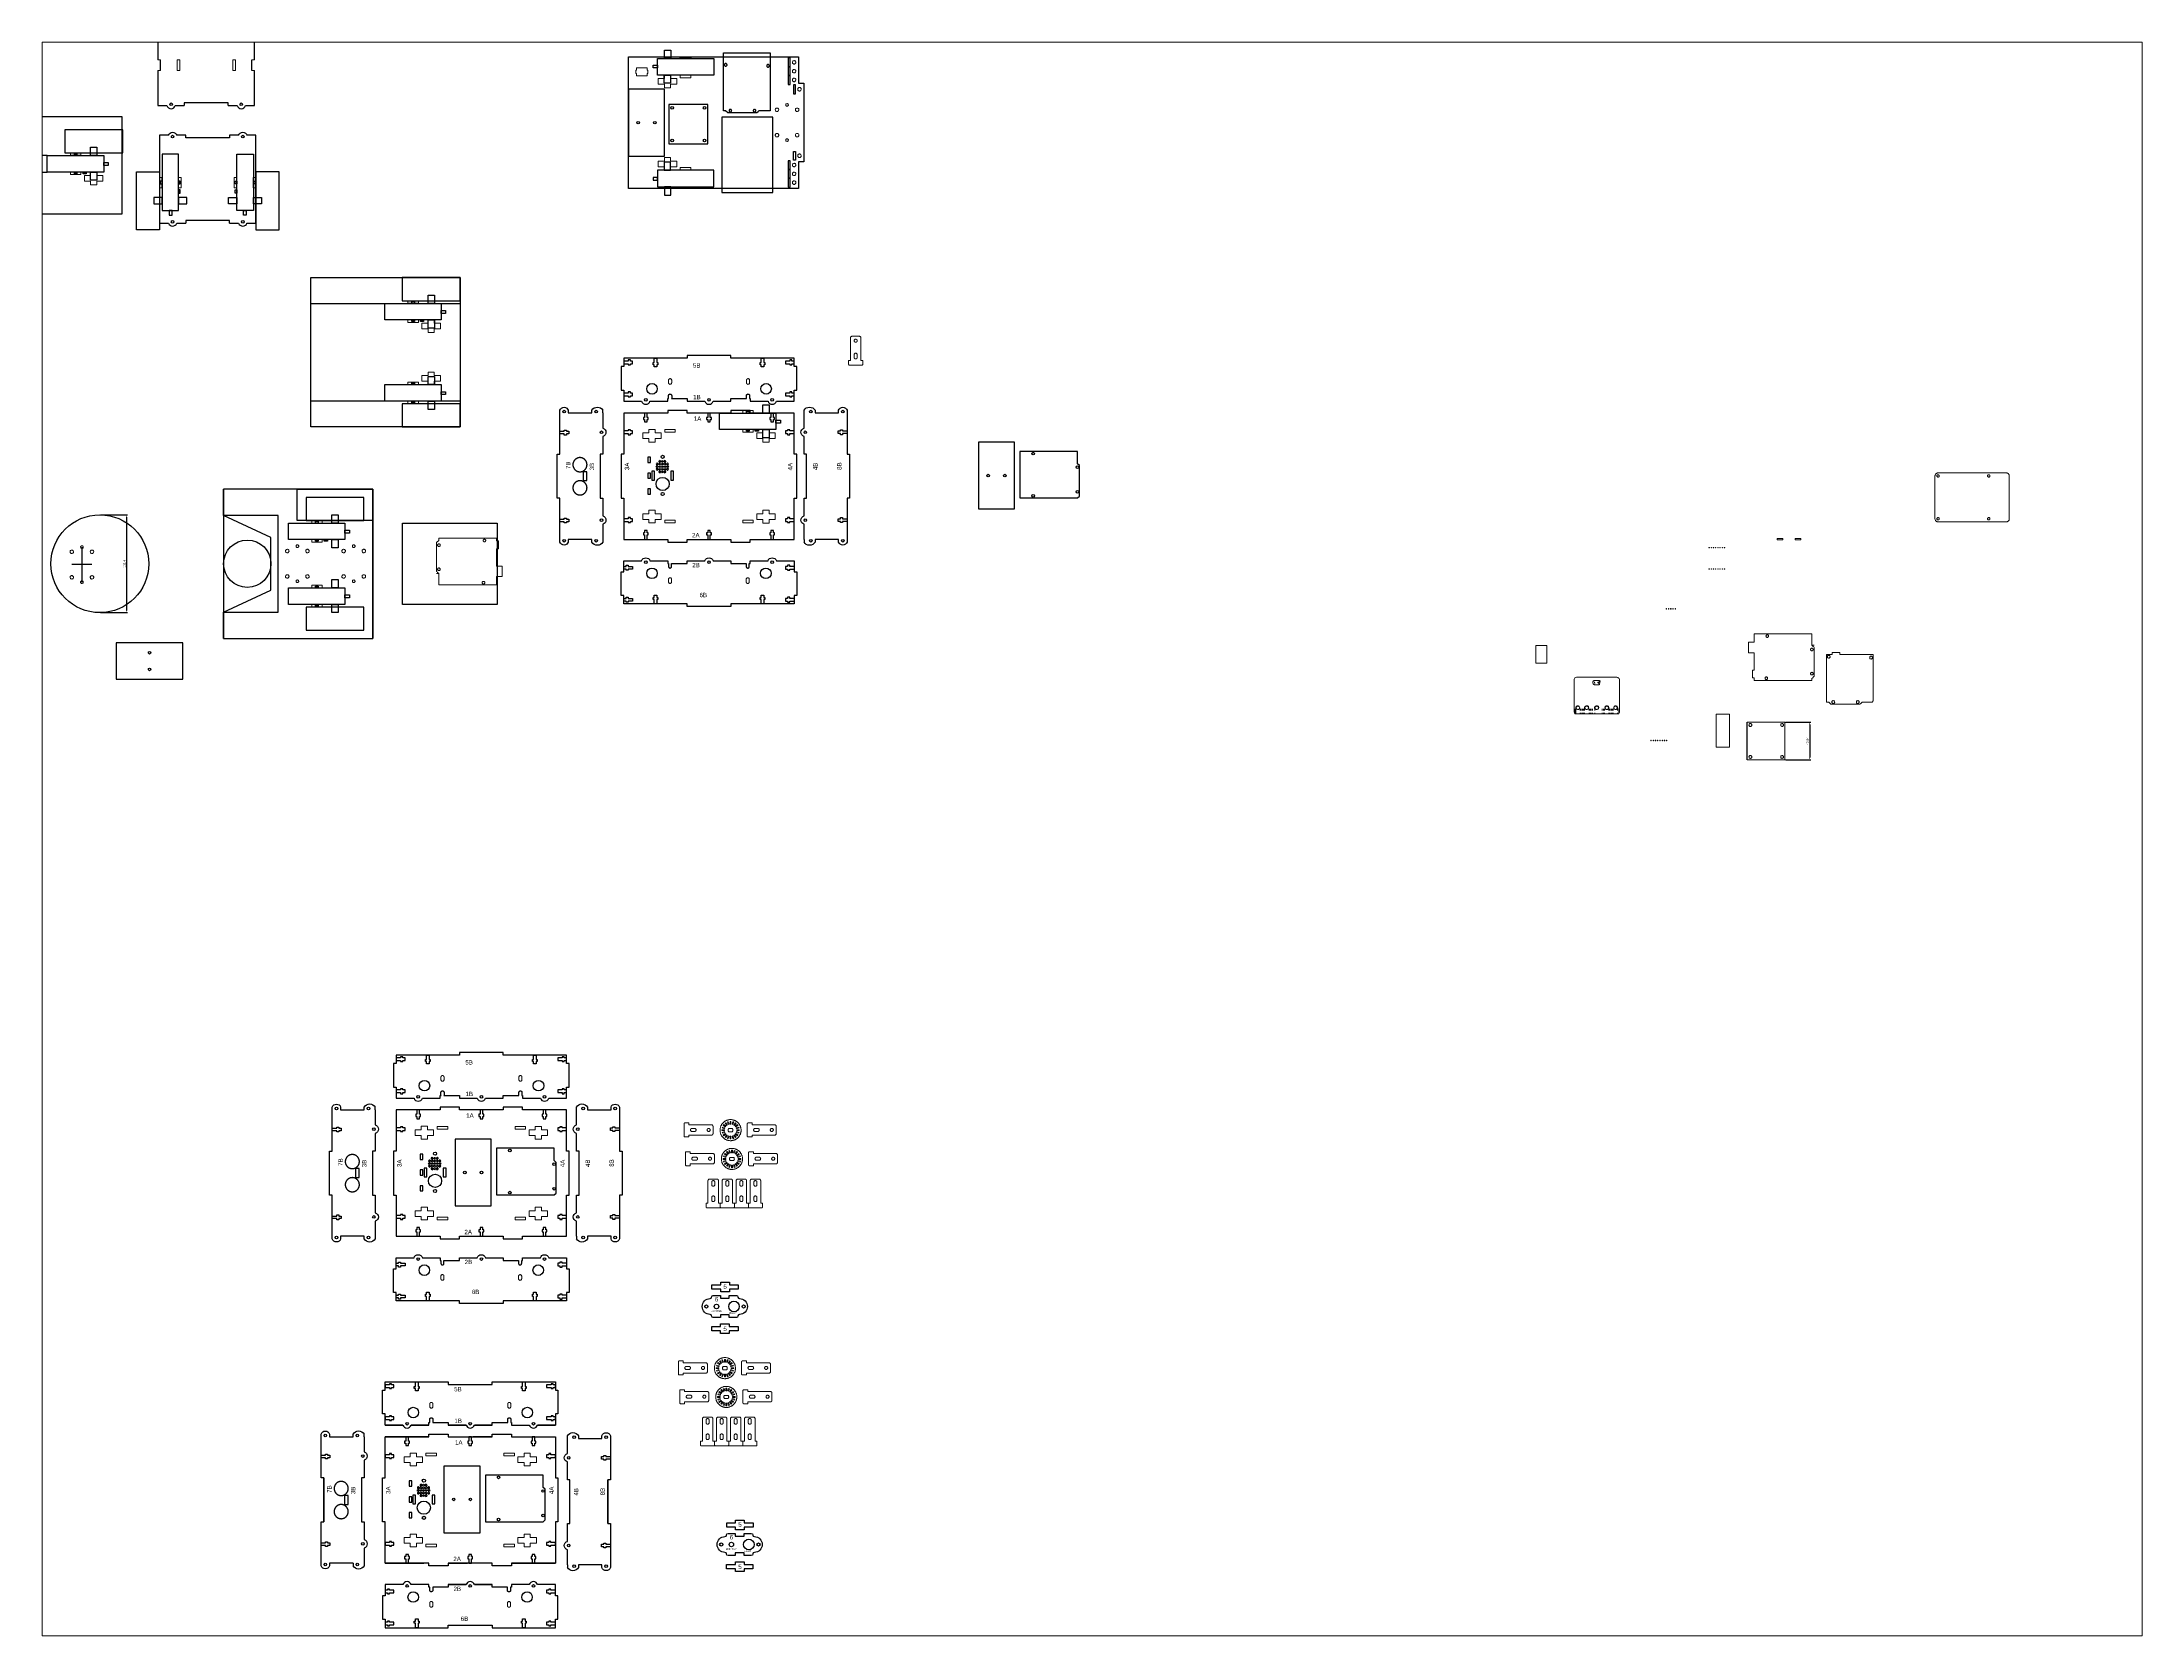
# Paper-space layout 'Layout2' of a CAD drawing. Header units: millimetres. Extents: x 26 to 231, y 20 to 176.
# The model-space entities are those that its viewports show. They can reach past a viewport. Long polylines and large blocks are cut down to what shows.
import ezdxf

# ---------------------------------------------------------------- set-up
doc = ezdxf.new("R2010")
doc.units = ezdxf.units.MM
doc.layers.add('Capa 1', color=7, linetype='Continuous')
doc.layers.add('Layer 1', color=7, linetype='Continuous')
doc.layers.add('Make2D$visible$lines', color=7, linetype='Continuous', true_color=0x000000)
doc.styles.get("Standard").update_dxf_attribs({"font": 'Arial.ttf'})
doc.dimstyles.new('ISO-25', dxfattribs={"dimtxt": 2.5, "dimasz": 2.5, "dimexe": 1.25, "dimexo": 0.625, "dimtad": 1, "dimtxsty": 'Standard', "dimcen": 2.5, "dimadec": 0, "dimazin": 0, "dimtfac": 1, "dimtmove": 0, "dimatfit": 3, "dimfxl": 1, "dimarcsym": 0})

# ---------------------------------------------------------------- blocks, each defined once
blk = doc.blocks.new('*D2')
at = {"color": 0, "lineweight": -2, "transparency": 16777216}
for p, q in [((4108.5, 2636.9), (4137.4, 2636.9)), ((4136.2, 2634.4), (4136.2, 2596.6)), ((4108.5, 2594.1), (4137.4, 2594.1))]:
    blk.add_line(p, q, dxfattribs=at)
at = {"color": 0, "transparency": 16777216}
for points in [[(4135.7, 2634.4), (4136.6, 2634.4), (4136.2, 2636.9)], [(4135.7, 2596.6), (4136.6, 2596.6), (4136.2, 2594.1)]]:
    blk.add_solid(points, dxfattribs=at)
at = {"layer": 'Defpoints', "color": 0, "transparency": 16777216}
for p in [(4107.8, 2636.9), (4107.8, 2594.1), (4136.2, 2594.1)]:
    blk.add_point(p, dxfattribs=at)
at = {"color": 0, "transparency": 16777216, "insert": (4134, 2615.5), "char_height": 2.5, "attachment_point": 5, "rotation": 90}
blk.add_mtext('42,84', dxfattribs=at)
blk = doc.blocks.new('*D3')
at = {"color": 0, "lineweight": -2, "transparency": 16777216}
for p, q in [((2188.6, 2873.1), (2219.6, 2873.1)), ((2218.4, 2870.6), (2218.4, 2764.2)), ((2188.6, 2761.7), (2219.6, 2761.7))]:
    blk.add_line(p, q, dxfattribs=at)
at = {"color": 0, "transparency": 16777216}
for points in [[(2217.9, 2870.6), (2218.8, 2870.6), (2218.4, 2873.1)], [(2217.9, 2764.2), (2218.8, 2764.2), (2218.4, 2761.7)]]:
    blk.add_solid(points, dxfattribs=at)
at = {"layer": 'Defpoints', "color": 0, "transparency": 16777216}
for p in [(2188, 2873.1), (2188, 2761.7), (2218.4, 2761.7)]:
    blk.add_point(p, dxfattribs=at)
at = {"color": 0, "transparency": 16777216, "insert": (2216.2, 2817.4), "char_height": 2.5, "attachment_point": 5, "rotation": 90}
blk.add_mtext('111,4', dxfattribs=at)

msp = doc.modelspace()

# ---------------------------------------------------------------- linework, layer by layer
for p, q in [((2257.149, 3379.301), (2257.149, 3391.296)), ((2361.152, 3379.301), (2361.152, 3391.296)), ((2166.419, 3282.393), (2154.425, 3282.393)), ((2258.855, 3245.5), (2258.855, 3257.495)), ((2362.857, 3245.5), (2362.857, 3257.495)), ((2550.914, 3113.98), (2538.92, 3113.98)), ((2328.94, 2902.419), (2328.94, 2872.419)), ((2498.94, 2902.419), (2498.94, 2732.419)), ((2391.329, 2872.419), (2328.94, 2872.419)), ((2391.329, 2762.419), (2391.329, 2872.419)), ((2167.499, 2836.455), (2167.499, 2796.457)), ((2178.993, 2816.456), (2155.995, 2816.456)), ((2328.94, 2732.419), (2328.94, 2762.419)), ((2328.94, 2762.419), (2391.329, 2762.419)), ((4064.999, 2594.1), (4064.999, 2637.1))]:
    msp.add_line(p, q)
at = {"color": 1}
for p, q in [((2255.856, 3212.898), (2255.856, 3197.898)), ((2720.649, 1821.095), (2720.649, 1824.095)), ((2720.649, 1677.095), (2720.649, 1674.095))]:
    msp.add_line(p, q, dxfattribs=at)
at = {"color": 242, "true_color": 0xcd2027}
for p, q in [((2761.158, 2989.136), (2761.158, 2992.136)), ((2990.298, 2989.136), (2990.298, 2992.136)), ((2761.158, 2845.136), (2761.158, 2842.136)), ((2990.298, 2845.136), (2990.298, 2842.136)), ((2501.799, 2195.376), (2501.799, 2198.376)), ((2730.94, 2195.376), (2730.94, 2198.376)), ((2501.799, 2051.376), (2501.799, 2048.376)), ((2730.94, 2051.376), (2730.94, 2048.376)), ((2476.56, 1823.046), (2476.56, 1826.046)), ((2489.099, 1823.046), (2489.099, 1826.046)), ((2476.56, 1679.046), (2476.56, 1676.046)), ((2489.099, 1679.046), (2489.099, 1676.046))]:
    msp.add_line(p, q, dxfattribs=at)
at = {"color": 240, "true_color": 0xed1f24}
msp.add_line((2605.221, 1836.398), (2584.991, 1836.398), dxfattribs=at)
at = {"color": 1}
for points in [[(2264.381, 3439.199), (2254.15, 3439.199), (2254.15, 3391.296)], [(2364.15, 3391.296), (2364.15, 3439.199), (2353.92, 3439.199)], [(2254.15, 3379.266), (2254.15, 3339.199), (2264.381, 3339.199)], [(2364.15, 3339.199), (2364.15, 3379.266)], [(2273.92, 3339.199), (2284.15, 3339.199)], [(2334.15, 3339.199), (2334.15, 3342.199), (2284.15, 3342.199), (2284.15, 3339.199)], [(2334.15, 3339.199), (2344.381, 3339.199)], [(2353.92, 3339.199), (2364.15, 3339.199)], [(2266.086, 3305.398), (2255.856, 3305.398), (2255.856, 3205.398), (2266.086, 3205.398)], [(2285.856, 3305.398), (2275.626, 3305.398)], [(2335.856, 3305.398), (2335.856, 3302.398), (2285.856, 3302.398), (2285.856, 3305.398)], [(2346.086, 3305.398), (2335.856, 3305.398)], [(2365.856, 3205.398), (2365.856, 3305.398), (2355.626, 3305.398)], [(2335.856, 3205.398), (2335.856, 3208.398), (2285.856, 3208.398), (2285.856, 3205.398)], [(2275.626, 3205.398), (2285.856, 3205.398)], [(2335.856, 3205.398), (2346.086, 3205.398)], [(2355.626, 3205.398), (2365.856, 3205.398)]]:
    msp.add_lwpolyline(points, dxfattribs=at)
for points in [[(2834.838, 3392.812), (2831.238, 3392.812), (2831.238, 3402.212), (2838.438, 3402.212), (2838.438, 3392.812), (2831.238, 3392.812)], [(2790.245, 3394.615), (2974.595, 3394.947)], [(2974.595, 3244.975), (2790.245, 3244.975), (2790.245, 3394.615)], [(2818.363, 3383.412), (2818.363, 3385.399), (2823.363, 3385.399), (2823.363, 3382.108), (2818.363, 3382.108), (2818.363, 3383.412)], [(2823.363, 3374.012), (2823.363, 3392.812), (2887.563, 3392.812), (2887.563, 3374.012), (2823.363, 3374.012)], [(2834.663, 3374.012), (2838.263, 3374.012), (2838.263, 3364.612), (2831.063, 3364.612), (2831.063, 3374.012), (2838.263, 3374.012)], [(2849.23, 3392.812), (2849.23, 3394.615), (2861.259, 3394.615), (2861.259, 3392.812), (2849.23, 3392.812)], [(2974.595, 3383.451), (2974.595, 3393.451), (2972.095, 3393.451), (2972.095, 3383.451), (2974.595, 3383.451)], [(2974.595, 3383.451), (2974.595, 3393.451), (2972.095, 3393.451), (2972.095, 3383.451), (2974.595, 3383.451)], [(2974.595, 3373.451), (2974.595, 3383.451), (2972.095, 3383.451), (2972.095, 3373.451), (2974.595, 3373.451)], [(2974.595, 3373.451), (2974.595, 3383.451), (2972.095, 3383.451), (2972.095, 3373.451), (2974.595, 3373.451)], [(2974.595, 3394.947), (2984.095, 3394.947), (2984.095, 3364.916), (2990.245, 3364.916), (2990.245, 3350.716), (2990.245, 3289.234), (2990.245, 3275.034), (2984.095, 3275.034), (2984.095, 3244.975), (2974.595, 3244.975)], [(2790.245, 3357.795), (2790.245, 3281.795), (2831.445, 3281.795), (2831.445, 3357.795), (2790.245, 3357.795)], [(2974.595, 3363.451), (2974.595, 3373.451), (2972.095, 3373.451), (2972.095, 3363.451), (2974.595, 3363.451)], [(2974.595, 3363.451), (2974.595, 3373.451), (2972.095, 3373.451), (2972.095, 3363.451), (2974.595, 3363.451)], [(2980.745, 3352.816), (2980.745, 3362.816), (2978.245, 3362.816), (2978.245, 3352.816), (2980.745, 3352.816)], [(2980.745, 3352.816), (2980.745, 3362.816), (2978.245, 3362.816), (2978.245, 3352.816), (2980.745, 3352.816)], [(2990.245, 3364.916), (2990.245, 3275.034)], [(2213.122, 3215.433), (2043.122, 3215.433), (2043.122, 3326.836), (2213.122, 3326.836), (2213.122, 3215.433)], [(2836.248, 3340.387), (2836.248, 3336.587), (2836.248, 3299.587), (2836.248, 3295.787), (2840.048, 3295.787), (2877.048, 3295.787), (2880.848, 3295.787), (2880.848, 3299.587), (2880.848, 3336.587), (2880.848, 3340.387), (2877.048, 3340.387), (2840.048, 3340.387), (2836.248, 3340.387)], [(2896.762, 3326.151), (2896.762, 3240.151), (2954.762, 3240.151), (2954.762, 3326.151), (2896.762, 3326.151)], [(2148.022, 3311.691), (2148.022, 3285.391), (2214.022, 3285.391), (2214.022, 3311.691), (2148.022, 3311.691)], [(2063.922, 3282.393), (2063.922, 3263.593), (2128.122, 3263.593), (2128.122, 3282.393), (2063.922, 3282.393)], [(2192.322, 3282.393), (2192.322, 3263.593), (2128.122, 3263.593), (2128.122, 3282.393), (2192.322, 3282.393)], [(2160.422, 3282.393), (2158.922, 3282.393), (2158.922, 3284.393), (2161.922, 3284.393), (2161.922, 3282.393), (2158.922, 3282.393)], [(2181.022, 3282.393), (2177.422, 3282.393), (2177.422, 3291.793), (2184.622, 3291.793), (2184.622, 3282.393), (2177.422, 3282.393)], [(2258.855, 3219.598), (2277.655, 3219.598), (2277.655, 3283.798), (2258.855, 3283.798), (2258.855, 3219.598)], [(2362.857, 3219.598), (2344.057, 3219.598), (2344.057, 3283.798), (2362.857, 3283.798), (2362.857, 3219.598)], [(2980.745, 3287.134), (2980.745, 3277.134), (2978.245, 3277.134), (2978.245, 3287.134), (2980.745, 3287.134)], [(2980.745, 3287.134), (2980.745, 3277.134), (2978.245, 3277.134), (2978.245, 3287.134), (2980.745, 3287.134)], [(2160.422, 3261.593), (2158.922, 3261.593), (2158.922, 3263.593), (2161.922, 3263.593), (2161.922, 3261.593), (2158.922, 3261.593)], [(2168.772, 3261.593), (2168.772, 3263.593), (2172.272, 3263.593), (2172.272, 3261.593), (2168.772, 3261.593)], [(2181.022, 3254.193), (2177.422, 3254.193), (2177.422, 3263.593), (2184.622, 3263.593), (2184.622, 3254.193), (2177.422, 3254.193)], [(2197.322, 3272.993), (2197.322, 3271.006), (2192.322, 3271.006), (2192.322, 3274.297), (2197.322, 3274.297), (2197.322, 3272.993)], [(2229.556, 3263.898), (2255.856, 3263.898), (2255.856, 3197.898), (2229.556, 3197.898), (2229.556, 3263.898)], [(2392.156, 3263.898), (2365.856, 3263.898), (2365.856, 3197.898), (2392.156, 3197.898), (2392.156, 3263.898)], [(2818.363, 3256.177), (2818.363, 3254.191), (2823.363, 3254.191), (2823.363, 3257.482), (2818.363, 3257.482), (2818.363, 3256.177)], [(2823.363, 3265.577), (2823.363, 3246.777), (2887.563, 3246.777), (2887.563, 3265.577), (2823.363, 3265.577)], [(2834.663, 3265.577), (2838.263, 3265.577), (2838.263, 3274.977), (2831.063, 3274.977), (2831.063, 3265.577), (2838.263, 3265.577)], [(2974.595, 3266.486), (2974.595, 3276.486), (2972.095, 3276.486), (2972.095, 3266.486), (2974.595, 3266.486)], [(2974.595, 3266.486), (2974.595, 3276.486), (2972.095, 3276.486), (2972.095, 3266.486), (2974.595, 3266.486)], [(2974.595, 3256.486), (2974.595, 3266.486), (2972.095, 3266.486), (2972.095, 3256.486), (2974.595, 3256.486)], [(2974.595, 3256.486), (2974.595, 3266.486), (2972.095, 3266.486), (2972.095, 3256.486), (2974.595, 3256.486)], [(2974.595, 3246.486), (2974.595, 3256.486), (2972.095, 3256.486), (2972.095, 3246.486), (2974.595, 3246.486)], [(2974.595, 3246.486), (2974.595, 3256.486), (2972.095, 3256.486), (2972.095, 3246.486), (2974.595, 3246.486)], [(2258.855, 3230.898), (2258.855, 3234.498), (2249.455, 3234.498), (2249.455, 3227.298), (2258.855, 3227.298), (2258.855, 3234.498)], [(2258.855, 3251.498), (2258.855, 3252.998), (2256.855, 3252.998), (2256.855, 3249.998), (2258.855, 3249.998), (2258.855, 3252.998)], [(2279.655, 3251.498), (2279.655, 3252.998), (2277.655, 3252.998), (2277.655, 3249.998), (2279.655, 3249.998), (2279.655, 3252.998)], [(2279.655, 3243.148), (2277.655, 3243.148), (2277.655, 3239.648), (2279.655, 3239.648), (2279.655, 3243.148)], [(2287.055, 3230.898), (2287.055, 3234.498), (2277.655, 3234.498), (2277.655, 3227.298), (2287.055, 3227.298), (2287.055, 3234.498)], [(2334.657, 3230.898), (2334.657, 3234.498), (2344.057, 3234.498), (2344.057, 3227.298), (2334.657, 3227.298), (2334.657, 3234.498)], [(2342.057, 3251.498), (2342.057, 3252.998), (2344.057, 3252.998), (2344.057, 3249.998), (2342.057, 3249.998), (2342.057, 3252.998)], [(2342.057, 3243.148), (2344.057, 3243.148), (2344.057, 3239.648), (2342.057, 3239.648), (2342.057, 3243.148)], [(2362.857, 3251.498), (2362.857, 3252.998), (2364.857, 3252.998), (2364.857, 3249.998), (2362.857, 3249.998), (2362.857, 3252.998)], [(2362.857, 3230.898), (2362.857, 3234.498), (2372.257, 3234.498), (2372.257, 3227.298), (2362.857, 3227.298), (2362.857, 3234.498)], [(2834.838, 3246.777), (2831.238, 3246.777), (2831.238, 3237.377), (2838.438, 3237.377), (2838.438, 3246.777), (2831.238, 3246.777)], [(2849.23, 3244.975), (2849.23, 3246.777), (2861.259, 3246.777), (2861.259, 3244.975), (2849.23, 3244.975)], [(2268.255, 3214.598), (2270.241, 3214.598), (2270.241, 3219.598), (2266.95, 3219.598), (2266.95, 3214.598), (2268.255, 3214.598)], [(2353.457, 3214.598), (2351.471, 3214.598), (2351.471, 3219.598), (2354.762, 3219.598), (2354.762, 3214.598), (2353.457, 3214.598)], [(2428.516, 3143.278), (2598.516, 3143.278), (2598.516, 2973.278), (2428.516, 2973.278), (2428.516, 3143.278)], [(2532.516, 3143.278), (2532.516, 3116.978), (2598.516, 3116.978), (2598.516, 3143.278), (2532.516, 3143.278)], [(2598.516, 3002.577), (2428.516, 3002.577), (2428.516, 3113.98), (2598.516, 3113.98), (2598.516, 3002.577)], [(2576.816, 3113.98), (2576.816, 3095.18), (2512.616, 3095.18), (2512.616, 3113.98), (2576.816, 3113.98)], [(2544.916, 3113.98), (2543.416, 3113.98), (2543.416, 3115.98), (2546.416, 3115.98), (2546.416, 3113.98), (2543.416, 3113.98)], [(2565.516, 3113.98), (2561.916, 3113.98), (2561.916, 3123.38), (2569.116, 3123.38), (2569.116, 3113.98), (2561.916, 3113.98)], [(2544.916, 3093.18), (2543.416, 3093.18), (2543.416, 3095.18), (2546.416, 3095.18), (2546.416, 3093.18), (2543.416, 3093.18)], [(2553.266, 3093.18), (2553.266, 3095.18), (2556.766, 3095.18), (2556.766, 3093.18), (2553.266, 3093.18)], [(2565.516, 3085.78), (2561.916, 3085.78), (2561.916, 3095.18), (2569.116, 3095.18), (2569.116, 3085.78), (2561.916, 3085.78)], [(2581.816, 3104.58), (2581.816, 3102.593), (2576.816, 3102.593), (2576.816, 3105.884), (2581.816, 3105.884), (2581.816, 3104.58)], [(2576.816, 3021.377), (2576.816, 3002.577), (2512.616, 3002.577), (2512.616, 3021.377), (2576.816, 3021.377)], [(2544.916, 3021.377), (2543.416, 3021.377), (2543.416, 3023.377), (2546.416, 3023.377), (2546.416, 3021.377), (2543.416, 3021.377)], [(2565.516, 3021.377), (2561.916, 3021.377), (2561.916, 3030.777), (2569.116, 3030.777), (2569.116, 3021.377), (2561.916, 3021.377)], [(2532.516, 2999.578), (2532.516, 2973.278), (2598.516, 2973.278), (2598.516, 2999.578), (2532.516, 2999.578)], [(2544.916, 3000.577), (2543.416, 3000.577), (2543.416, 3002.577), (2546.416, 3002.577), (2546.416, 3000.577), (2543.416, 3000.577)], [(2565.516, 2993.177), (2561.916, 2993.177), (2561.916, 3002.577), (2569.116, 3002.577), (2569.116, 2993.177), (2561.916, 2993.177)], [(2581.816, 3011.977), (2581.816, 3009.991), (2576.816, 3009.991), (2576.816, 3013.281), (2581.816, 3013.281), (2581.816, 3011.977)], [(2926.449, 2989.083), (2924.949, 2989.083), (2924.949, 2991.083), (2927.949, 2991.083), (2927.949, 2989.083), (2924.949, 2989.083)], [(2947.049, 2989.083), (2943.449, 2989.083), (2943.449, 2998.483), (2950.649, 2998.483), (2950.649, 2989.083), (2943.449, 2989.083)], [(2958.349, 2989.083), (2958.349, 2970.283), (2894.149, 2970.283), (2894.149, 2989.083), (2958.349, 2989.083)], [(2926.449, 2968.283), (2924.949, 2968.283), (2924.949, 2970.283), (2927.949, 2970.283), (2927.949, 2968.283), (2924.949, 2968.283)], [(2934.799, 2968.283), (2934.799, 2970.283), (2938.299, 2970.283), (2938.299, 2968.283), (2934.799, 2968.283)], [(2947.049, 2960.883), (2943.449, 2960.883), (2943.449, 2970.283), (2950.649, 2970.283), (2950.649, 2960.883), (2943.449, 2960.883)], [(2963.349, 2979.683), (2963.349, 2977.696), (2958.349, 2977.696), (2958.349, 2980.987), (2963.349, 2980.987), (2963.349, 2979.683)], [(2498.94, 2902.419), (2328.94, 2902.419), (2328.94, 2732.419), (2498.94, 2732.419), (2498.94, 2902.419)], [(2328.94, 2762.419), (2382.94, 2787.419), (2382.94, 2847.419), (2328.94, 2872.419), (2328.94, 2902.419)], [(2422.94, 2893.019), (2422.94, 2866.719), (2488.94, 2866.719), (2488.94, 2893.019), (2422.94, 2893.019)], [(2455.94, 2863.721), (2452.34, 2863.721), (2452.34, 2873.121), (2459.54, 2873.121), (2459.54, 2863.721), (2452.34, 2863.721)], [(2467.24, 2863.721), (2467.24, 2844.921), (2403.04, 2844.921), (2403.04, 2863.721), (2467.24, 2863.721)], [(2435.34, 2863.721), (2433.84, 2863.721), (2433.84, 2865.721), (2436.84, 2865.721), (2436.84, 2863.721), (2433.84, 2863.721)], [(2472.24, 2854.321), (2472.24, 2852.334), (2467.24, 2852.334), (2467.24, 2855.625), (2472.24, 2855.625), (2472.24, 2854.321)], [(2435.34, 2842.921), (2433.84, 2842.921), (2433.84, 2844.921), (2436.84, 2844.921), (2436.84, 2842.921), (2433.84, 2842.921)], [(2443.69, 2842.921), (2443.69, 2844.921), (2447.19, 2844.921), (2447.19, 2842.921), (2443.69, 2842.921)], [(2455.94, 2835.521), (2452.34, 2835.521), (2452.34, 2844.921), (2459.54, 2844.921), (2459.54, 2835.521), (2452.34, 2835.521)], [(2467.24, 2789.918), (2467.24, 2771.118), (2403.04, 2771.118), (2403.04, 2789.918), (2467.24, 2789.918)], [(2435.34, 2789.918), (2433.84, 2789.918), (2433.84, 2791.918), (2436.84, 2791.918), (2436.84, 2789.918), (2433.84, 2789.918)], [(2455.94, 2789.918), (2452.34, 2789.918), (2452.34, 2799.318), (2459.54, 2799.318), (2459.54, 2789.918), (2452.34, 2789.918)], [(2472.24, 2780.518), (2472.24, 2778.531), (2467.24, 2778.531), (2467.24, 2781.822), (2472.24, 2781.822), (2472.24, 2780.518)], [(2422.94, 2768.119), (2422.94, 2741.819), (2488.94, 2741.819), (2488.94, 2768.119), (2422.94, 2768.119)], [(2435.34, 2769.118), (2433.84, 2769.118), (2433.84, 2771.118), (2436.84, 2771.118), (2436.84, 2769.118), (2433.84, 2769.118)], [(2455.94, 2761.718), (2452.34, 2761.718), (2452.34, 2771.118), (2459.54, 2771.118), (2459.54, 2761.718), (2452.34, 2761.718)], [(2282.666, 2727.18), (2206.666, 2727.18), (2206.666, 2685.98), (2282.666, 2685.98), (2282.666, 2727.18)]]:
    msp.add_lwpolyline(points)
at = {"color": 7}
for points in [[(2951.843, 3333.353), (2938.943, 3333.353), (2938.942, 3333.353), (2938.943, 3333.353), (2938.942, 3333.353), (2938.943, 3333.353), (2938.942, 3333.353), (2938.942, 3333.353), (2938.942, 3333.353), (2937.58, 3331.991), (2937.57, 3331.981), (2937.52, 3331.931), (2936.988, 3331.399), (2936.403, 3330.814), (2934.483, 3330.814), (2934.476, 3330.814), (2904.884, 3330.814), (2903.44, 3330.814), (2900.901, 3333.354), (2900.9, 3333.355), (2900.9, 3333.355), (2900.847, 3333.303), (2900.847, 3333.355), (2899.612, 3333.355), (2898.413, 3333.355), (2898.413, 3358.962), (2898.413, 3359.493), (2898.413, 3367.908), (2898.413, 3387.115), (2898.413, 3399.506), (2936.988, 3399.506), (2937.039, 3399.506), (2937.47, 3399.506), (2937.52, 3399.506), (2951.843, 3399.506), (2951.843, 3387.115), (2951.843, 3385.985), (2951.843, 3384.109), (2951.843, 3382.979), (2951.843, 3367.908), (2951.843, 3361.611), (2951.843, 3359.493), (2951.843, 3358.962), (2951.843, 3356.246), (2951.843, 3334.987)], [(2901.409, 3387.086), (2901.116, 3387.115), (2900.822, 3387.086), (2900.54, 3387), (2900.28, 3386.862), (2900.052, 3386.675), (2899.866, 3386.447), (2899.727, 3386.187), (2899.641, 3385.905), (2899.612, 3385.612), (2899.641, 3385.319), (2899.656, 3385.269), (2899.727, 3385.036), (2899.866, 3384.777), (2900.052, 3384.549), (2900.28, 3384.362), (2900.54, 3384.223), (2900.822, 3384.138), (2901.116, 3384.109), (2901.409, 3384.138), (2901.691, 3384.223), (2901.951, 3384.362), (2902.042, 3384.437), (2902.178, 3384.549), (2902.365, 3384.777), (2902.504, 3385.036), (2902.59, 3385.319), (2902.618, 3385.612), (2902.59, 3385.905), (2902.504, 3386.187), (2902.365, 3386.447), (2902.178, 3386.675), (2902.042, 3386.787), (2901.951, 3386.862), (2901.691, 3387)], [(2947.954, 3385.056), (2947.868, 3384.774), (2947.839, 3384.481), (2947.868, 3384.188), (2947.892, 3384.109), (2947.954, 3383.906), (2948.093, 3383.646), (2948.279, 3383.419), (2948.507, 3383.232), (2948.767, 3383.093), (2949.049, 3383.008), (2949.162, 3382.997), (2949.342, 3382.979), (2949.635, 3383.008), (2949.917, 3383.093), (2950.177, 3383.232), (2950.404, 3383.419), (2950.592, 3383.646), (2950.731, 3383.906), (2950.793, 3384.109), (2950.817, 3384.188), (2950.845, 3384.481), (2950.817, 3384.774), (2950.731, 3385.056), (2950.617, 3385.269), (2950.592, 3385.317), (2950.404, 3385.545), (2950.177, 3385.731), (2949.917, 3385.87), (2949.635, 3385.956), (2949.342, 3385.985), (2949.162, 3385.967), (2949.049, 3385.956), (2948.767, 3385.87), (2948.507, 3385.731), (2948.279, 3385.545), (2948.093, 3385.317), (2948.067, 3385.269)], [(2904.913, 3333.777), (2904.884, 3333.484), (2904.913, 3333.191), (2904.999, 3332.909), (2905.138, 3332.65), (2905.324, 3332.421), (2905.552, 3332.234), (2905.812, 3332.095), (2906.094, 3332.01), (2906.139, 3332.006), (2906.175, 3332.002), (2906.387, 3331.981), (2906.6, 3332.002), (2906.68, 3332.01), (2906.963, 3332.095), (2907.223, 3332.234), (2907.45, 3332.421), (2907.637, 3332.65), (2907.776, 3332.909), (2907.862, 3333.191), (2907.89, 3333.484), (2907.862, 3333.777), (2907.778, 3334.051), (2907.776, 3334.059), (2907.637, 3334.319), (2907.45, 3334.547), (2907.223, 3334.734), (2906.963, 3334.872), (2906.68, 3334.958), (2906.387, 3334.987), (2906.139, 3334.963), (2906.094, 3334.958), (2905.812, 3334.872), (2905.552, 3334.734), (2905.324, 3334.547), (2905.138, 3334.319), (2904.999, 3334.059), (2904.996, 3334.051)], [(2933.674, 3334.968), (2933.392, 3334.882), (2933.132, 3334.744), (2932.903, 3334.557), (2932.717, 3334.329), (2932.578, 3334.069), (2932.573, 3334.051), (2932.492, 3333.787), (2932.463, 3333.494), (2932.492, 3333.201), (2932.578, 3332.919), (2932.717, 3332.66), (2932.903, 3332.431), (2933.132, 3332.244), (2933.392, 3332.105), (2933.674, 3332.02), (2933.856, 3332.002), (2933.967, 3331.991), (2934.078, 3332.002), (2934.26, 3332.02), (2934.476, 3332.085), (2934.483, 3332.088), (2934.542, 3332.105), (2934.802, 3332.244), (2934.821, 3332.26), (2935.029, 3332.431), (2935.216, 3332.66), (2935.355, 3332.919), (2935.441, 3333.201), (2935.469, 3333.494), (2935.441, 3333.787), (2935.355, 3334.069), (2935.216, 3334.329), (2935.029, 3334.557), (2934.821, 3334.729), (2934.802, 3334.744), (2934.542, 3334.882), (2934.483, 3334.9), (2934.476, 3334.902), (2934.26, 3334.968), (2934.068, 3334.987), (2933.967, 3334.997), (2933.866, 3334.987)]]:
    msp.add_lwpolyline(points, close=True, dxfattribs=at)
at = {"color": 240, "true_color": 0xed1f24}
for points in [[(2264.381, 3339.199, 0.73379939), (2273.92, 3339.199)], [(2344.381, 3339.199, 0.73379939), (2353.92, 3339.199)], [(2266.086, 3305.398, -0.73379939), (2275.626, 3305.398)], [(2346.086, 3305.398, -0.73379939), (2355.626, 3305.398)], [(2266.086, 3205.398, 0.73379939), (2275.626, 3205.398)], [(2346.086, 3205.398, 0.73379939), (2355.626, 3205.398)], [(2761.158, 2842.136, -0.58343121), (2748.618, 2842.136), (2748.618, 2845.136), (2721.697, 2845.136), (2721.697, 2842.136, -0.73379939), (2712.158, 2842.136), (2712.158, 2892.136), (2709.158, 2892.113), (2709.158, 2942.113), (2712.158, 2942.136), (2712.158, 2992.136, -0.73379939), (2721.697, 2992.136), (2721.697, 2989.136), (2748.618, 2989.136), (2748.618, 2992.136, -0.58343121), (2761.158, 2992.136)], [(2990.298, 2992.136, -0.58343121), (3002.838, 2992.136), (3002.838, 2989.136), (3029.759, 2989.136), (3029.759, 2992.136, -0.73379939), (3039.298, 2992.136), (3039.298, 2942.136), (3042.298, 2942.136), (3042.298, 2892.136), (3039.298, 2892.136), (3039.298, 2842.136, -0.73379939), (3029.759, 2842.136), (3029.759, 2845.136), (3002.838, 2845.136), (3002.838, 2842.136, -0.58343121), (2990.298, 2842.136)], [(2761.158, 2989.136), (2761.158, 2971.906, -0.73379939), (2761.158, 2962.367), (2761.158, 2942.136), (2758.158, 2942.136), (2758.158, 2892.136), (2761.158, 2892.136), (2761.158, 2871.906, -0.73379939), (2761.158, 2862.367), (2761.158, 2845.136)], [(2990.298, 2845.136), (2990.298, 2862.367, -0.73379939), (2990.298, 2871.906), (2990.298, 2892.136), (2993.298, 2892.136), (2993.298, 2942.136), (2990.298, 2942.136), (2990.298, 2962.367, -0.73379939), (2990.298, 2971.906), (2990.298, 2989.136)], [(2501.799, 2048.376, -0.58343121), (2489.26, 2048.376), (2489.26, 2051.376), (2462.338, 2051.376), (2462.338, 2048.376, -0.73379939), (2452.799, 2048.376), (2452.799, 2098.376), (2449.799, 2098.352), (2449.799, 2148.352), (2452.799, 2148.376), (2452.799, 2198.376, -0.73379939), (2462.338, 2198.376), (2462.338, 2195.376), (2489.26, 2195.376), (2489.26, 2198.376, -0.58343121), (2501.799, 2198.376)], [(2730.94, 2198.376, -0.58343121), (2743.479, 2198.376), (2743.479, 2195.376), (2770.4, 2195.376), (2770.4, 2198.376, -0.73379939), (2779.94, 2198.376), (2779.94, 2148.376), (2782.94, 2148.376), (2782.94, 2098.376), (2779.94, 2098.376), (2779.94, 2048.376, -0.73379939), (2770.4, 2048.376), (2770.4, 2051.376), (2743.479, 2051.376), (2743.479, 2048.376, -0.58343121), (2730.94, 2048.376)], [(2501.799, 2195.376), (2501.799, 2178.145, -0.73379939), (2501.799, 2168.606), (2501.799, 2148.376), (2498.799, 2148.376), (2498.799, 2098.376), (2501.799, 2098.376), (2501.799, 2078.145, -0.73379939), (2501.799, 2068.606), (2501.799, 2051.376)], [(2730.94, 2051.376), (2730.94, 2068.606, -0.73379939), (2730.94, 2078.145), (2730.94, 2098.376), (2733.94, 2098.376), (2733.94, 2148.376), (2730.94, 2148.376), (2730.94, 2168.606, -0.73379939), (2730.94, 2178.145), (2730.94, 2195.376)], [(2562.991, 1836.398), (2542.76, 1836.398), (2562.991, 1836.398), (2562.991, 1839.398), (2564.02, 1839.398), (2563.997, 1839.467), (2563.961, 1839.678), (2563.926, 1839.89), (2563.926, 1842.889), (2563.961, 1843.1), (2563.997, 1843.312), (2564.067, 1843.524), (2564.138, 1843.7), (2564.244, 1843.876), (2564.385, 1844.053), (2564.526, 1844.194), (2564.702, 1844.335), (2564.879, 1844.441), (2565.09, 1844.511), (2565.267, 1844.582), (2565.478, 1844.617), (2565.69, 1844.653), (2565.902, 1844.617), (2566.113, 1844.582), (2566.325, 1844.511), (2566.501, 1844.441), (2566.678, 1844.335), (2566.854, 1844.194), (2566.995, 1844.053), (2567.136, 1843.876), (2567.242, 1843.7), (2567.313, 1843.524), (2567.383, 1843.312), (2567.419, 1843.1), (2567.454, 1842.889), (2567.454, 1839.89), (2567.419, 1839.678), (2567.383, 1839.467), (2567.36, 1839.398), (2584.991, 1839.398), (2584.991, 1836.398), (2605.221, 1836.398, 0.73379939), (2614.76, 1836.398), (2634.991, 1836.398), (2634.991, 1839.398), (2652.82, 1839.398), (2652.797, 1839.467), (2652.761, 1839.678), (2652.726, 1839.89), (2652.726, 1842.889), (2652.761, 1843.1), (2652.797, 1843.312), (2652.867, 1843.524), (2652.938, 1843.7), (2653.044, 1843.876), (2653.185, 1844.053), (2653.326, 1844.194), (2653.502, 1844.335), (2653.679, 1844.441), (2653.89, 1844.511), (2654.067, 1844.582), (2654.278, 1844.617), (2654.49, 1844.653), (2654.702, 1844.617), (2654.913, 1844.582), (2655.125, 1844.511), (2655.301, 1844.441), (2655.478, 1844.335), (2655.654, 1844.194), (2655.795, 1844.053), (2655.936, 1843.876), (2656.042, 1843.7), (2656.113, 1843.524), (2656.183, 1843.312), (2656.219, 1843.1), (2656.254, 1842.889), (2656.254, 1839.89), (2656.219, 1839.678), (2656.183, 1839.467), (2656.16, 1839.398), (2656.991, 1839.398), (2656.991, 1836.398), (2677.221, 1836.398)], [(2476.56, 1679.046), (2449.639, 1679.046), (2449.639, 1676.046, -0.73379939), (2440.099, 1676.046), (2440.099, 1676.046), (2440.099, 1726.046), (2443.099, 1726.046), (2443.099, 1776.046), (2440.099, 1776.046), (2440.099, 1826.046), (2440.099, 1826.046, -0.73379939), (2449.639, 1826.046), (2449.639, 1823.046), (2476.56, 1823.046)], [(2476.56, 1826.046, -0.58343121), (2489.099, 1826.046)], [(2489.099, 1823.046), (2489.099, 1805.815, -0.73379939), (2489.099, 1796.276), (2489.099, 1776.046), (2486.099, 1776.046), (2486.099, 1726.046), (2489.099, 1726.046), (2489.099, 1705.815, -0.73379939), (2489.099, 1696.276), (2489.099, 1679.046)], [(2662.991, 1836.398), (2677.221, 1836.398, 0.73379939), (2686.76, 1836.398), (2706.991, 1836.398), (2686.76, 1836.398)], [(2489.099, 1676.046, -0.58343121), (2476.56, 1676.046)], [(2614.76, 1654.586, 0.73379939), (2605.221, 1654.586), (2584.991, 1654.586), (2605.221, 1654.586), (2584.991, 1654.586), (2584.991, 1651.586), (2567.297, 1651.586), (2567.302, 1651.574), (2567.337, 1651.362), (2567.372, 1651.15), (2567.372, 1648.152), (2567.337, 1647.94), (2567.302, 1647.728), (2567.231, 1647.517), (2567.161, 1647.34), (2567.055, 1647.164), (2566.914, 1646.988), (2566.772, 1646.846), (2566.596, 1646.705), (2566.42, 1646.599), (2566.208, 1646.529), (2566.032, 1646.458), (2565.82, 1646.423), (2565.608, 1646.388), (2565.397, 1646.423), (2565.185, 1646.458), (2564.973, 1646.529), (2564.797, 1646.599), (2564.621, 1646.705), (2564.444, 1646.846), (2564.303, 1646.988), (2564.162, 1647.164), (2564.056, 1647.34), (2563.986, 1647.517), (2563.915, 1647.728), (2563.88, 1647.94), (2563.844, 1648.152), (2563.844, 1651.15), (2563.88, 1651.362), (2563.915, 1651.574), (2563.919, 1651.586), (2562.991, 1651.586), (2562.991, 1654.586), (2542.76, 1654.586, 0.73379939), (2533.221, 1654.586), (2512.991, 1654.586), (2512.991, 1641.994), (2509.991, 1641.994), (2509.991, 1615.072), (2512.991, 1615.072), (2512.991, 1605.533), (2584.991, 1605.533), (2584.991, 1608.533), (2609.991, 1608.533), (2634.991, 1608.533), (2634.991, 1605.533), (2706.991, 1605.533), (2706.991, 1615.072), (2709.991, 1615.072), (2709.991, 1641.994), (2706.991, 1641.994), (2706.991, 1654.586), (2686.76, 1654.586, 0.73379939), (2677.221, 1654.586), (2656.991, 1654.586), (2656.991, 1651.586), (2655.816, 1651.586), (2655.839, 1651.517), (2655.874, 1651.306), (2655.91, 1651.094), (2655.91, 1648.095), (2655.874, 1647.884), (2655.839, 1647.672), (2655.769, 1647.46), (2655.698, 1647.284), (2655.592, 1647.108), (2655.451, 1646.931), (2655.31, 1646.79), (2655.134, 1646.649), (2654.957, 1646.543), (2654.746, 1646.473), (2654.569, 1646.402), (2654.357, 1646.367), (2654.146, 1646.331), (2653.934, 1646.367), (2653.722, 1646.402), (2653.511, 1646.473), (2653.334, 1646.543), (2653.158, 1646.649), (2652.982, 1646.79), (2652.84, 1646.931), (2652.699, 1647.108), (2652.594, 1647.284), (2652.523, 1647.46), (2652.452, 1647.672), (2652.417, 1647.884), (2652.382, 1648.095), (2652.382, 1651.094), (2652.417, 1651.306), (2652.452, 1651.517), (2652.475, 1651.586), (2634.991, 1651.586), (2634.991, 1654.586), (2614.76, 1654.586), (2634.991, 1654.586)]]:
    msp.add_lwpolyline(points, format="xyb", dxfattribs=at)
for points in [[(2814.819, 3002.488), (2835.049, 3002.488), (2835.049, 3005.488), (2836.078, 3005.488), (2836.055, 3005.557), (2836.02, 3005.769), (2835.985, 3005.981), (2835.985, 3008.979), (2836.02, 3009.191), (2836.055, 3009.403), (2836.126, 3009.614), (2836.196, 3009.791), (2836.302, 3009.967), (2836.443, 3010.144), (2836.584, 3010.285), (2836.761, 3010.426), (2836.937, 3010.532), (2837.149, 3010.602), (2837.325, 3010.673), (2837.537, 3010.708), (2837.748, 3010.743), (2837.96, 3010.708), (2838.172, 3010.673), (2838.383, 3010.602), (2838.56, 3010.532), (2838.736, 3010.426), (2838.913, 3010.285), (2839.054, 3010.144), (2839.195, 3009.967), (2839.301, 3009.791), (2839.371, 3009.614), (2839.442, 3009.403), (2839.477, 3009.191), (2839.512, 3008.979), (2839.512, 3005.981), (2839.477, 3005.769), (2839.442, 3005.557), (2839.419, 3005.488), (2857.049, 3005.488), (2857.049, 3002.488), (2877.279, 3002.488, 0.73379939), (2886.819, 3002.488), (2907.049, 3002.488), (2907.049, 3005.488), (2924.878, 3005.488), (2924.855, 3005.557), (2924.82, 3005.769), (2924.785, 3005.981), (2924.785, 3008.979), (2924.82, 3009.191), (2924.855, 3009.403), (2924.926, 3009.614), (2924.996, 3009.791), (2925.102, 3009.967), (2925.243, 3010.144), (2925.384, 3010.285), (2925.561, 3010.426), (2925.737, 3010.532), (2925.949, 3010.602), (2926.125, 3010.673), (2926.337, 3010.708), (2926.548, 3010.743), (2926.76, 3010.708), (2926.972, 3010.673), (2927.183, 3010.602), (2927.36, 3010.532), (2927.536, 3010.426), (2927.713, 3010.285), (2927.854, 3010.144), (2927.995, 3009.967), (2928.101, 3009.791), (2928.171, 3009.614), (2928.242, 3009.403), (2928.277, 3009.191), (2928.312, 3008.979), (2928.312, 3005.981), (2928.277, 3005.769), (2928.242, 3005.557), (2928.219, 3005.488), (2929.049, 3005.488), (2929.049, 3002.488), (2949.279, 3002.488, 0.73379939), (2958.819, 3002.488), (2979.049, 3002.488), (2979.049, 3015.081), (2982.049, 3015.081), (2982.049, 3042.002), (2979.049, 3042.002), (2979.049, 3051.542), (2907.049, 3051.542), (2907.049, 3054.542), (2857.049, 3054.542), (2857.049, 3051.542), (2785.049, 3051.542), (2785.049, 3042.002), (2782.049, 3042.002), (2782.049, 3015.081), (2785.049, 3015.081), (2785.049, 3002.488), (2805.279, 3002.488, 0.73379939)], [(2886.819, 2820.677), (2907.049, 2820.677), (2907.049, 2817.677), (2924.534, 2817.677), (2924.511, 2817.608), (2924.475, 2817.396), (2924.44, 2817.185), (2924.44, 2814.186), (2924.475, 2813.974), (2924.511, 2813.763), (2924.581, 2813.551), (2924.652, 2813.375), (2924.758, 2813.198), (2924.899, 2813.022), (2925.04, 2812.881), (2925.216, 2812.74), (2925.393, 2812.634), (2925.569, 2812.563), (2925.781, 2812.493), (2925.992, 2812.457), (2926.204, 2812.422), (2926.416, 2812.457), (2926.627, 2812.493), (2926.804, 2812.563), (2927.015, 2812.634), (2927.192, 2812.74), (2927.368, 2812.881), (2927.509, 2813.022), (2927.65, 2813.198), (2927.756, 2813.375), (2927.827, 2813.551), (2927.897, 2813.763), (2927.933, 2813.974), (2927.968, 2814.186), (2927.968, 2817.185), (2927.933, 2817.396), (2927.897, 2817.608), (2927.874, 2817.677), (2929.049, 2817.677), (2929.049, 2820.677), (2949.279, 2820.677, -0.73379939), (2958.819, 2820.677), (2979.049, 2820.677), (2979.049, 2808.084), (2982.049, 2808.084), (2982.049, 2781.163), (2979.049, 2781.163), (2979.049, 2771.624), (2907.049, 2771.624), (2907.049, 2768.624), (2857.049, 2768.624), (2857.049, 2771.624), (2785.049, 2771.624), (2785.049, 2781.163), (2782.049, 2781.163), (2782.049, 2808.084), (2785.049, 2808.084), (2785.049, 2820.677), (2805.279, 2820.677, -0.73379939), (2814.819, 2820.677), (2835.049, 2820.677), (2835.049, 2817.677), (2835.978, 2817.677), (2835.973, 2817.664), (2835.938, 2817.453), (2835.903, 2817.241), (2835.903, 2814.242), (2835.938, 2814.031), (2835.973, 2813.819), (2836.044, 2813.607), (2836.114, 2813.431), (2836.22, 2813.255), (2836.361, 2813.078), (2836.502, 2812.937), (2836.679, 2812.796), (2836.855, 2812.69), (2837.032, 2812.62), (2837.243, 2812.549), (2837.455, 2812.514), (2837.667, 2812.478), (2837.878, 2812.514), (2838.09, 2812.549), (2838.266, 2812.62), (2838.478, 2812.69), (2838.654, 2812.796), (2838.831, 2812.937), (2838.972, 2813.078), (2839.113, 2813.255), (2839.219, 2813.431), (2839.289, 2813.607), (2839.36, 2813.819), (2839.395, 2814.031), (2839.431, 2814.242), (2839.431, 2817.241), (2839.395, 2817.453), (2839.36, 2817.664), (2839.356, 2817.677), (2857.049, 2817.677), (2857.049, 2820.677), (2877.279, 2820.677, -0.73379939)], [(2555.46, 2208.728), (2575.69, 2208.728), (2575.69, 2211.728), (2576.72, 2211.728), (2576.697, 2211.797), (2576.661, 2212.008), (2576.626, 2212.22), (2576.626, 2215.219), (2576.661, 2215.43), (2576.697, 2215.642), (2576.767, 2215.854), (2576.838, 2216.03), (2576.943, 2216.206), (2577.085, 2216.383), (2577.226, 2216.524), (2577.402, 2216.665), (2577.578, 2216.771), (2577.79, 2216.841), (2577.967, 2216.912), (2578.178, 2216.947), (2578.39, 2216.983), (2578.602, 2216.947), (2578.813, 2216.912), (2579.025, 2216.841), (2579.201, 2216.771), (2579.378, 2216.665), (2579.554, 2216.524), (2579.695, 2216.383), (2579.836, 2216.206), (2579.942, 2216.03), (2580.013, 2215.854), (2580.083, 2215.642), (2580.118, 2215.43), (2580.154, 2215.219), (2580.154, 2212.22), (2580.118, 2212.008), (2580.083, 2211.797), (2580.06, 2211.728), (2597.69, 2211.728), (2597.69, 2208.728), (2617.921, 2208.728, 0.73379939), (2627.46, 2208.728), (2647.69, 2208.728), (2647.69, 2211.728), (2665.52, 2211.728), (2665.497, 2211.797), (2665.461, 2212.008), (2665.426, 2212.22), (2665.426, 2215.219), (2665.461, 2215.43), (2665.497, 2215.642), (2665.567, 2215.854), (2665.638, 2216.03), (2665.743, 2216.206), (2665.885, 2216.383), (2666.026, 2216.524), (2666.202, 2216.665), (2666.378, 2216.771), (2666.59, 2216.841), (2666.767, 2216.912), (2666.978, 2216.947), (2667.19, 2216.983), (2667.402, 2216.947), (2667.613, 2216.912), (2667.825, 2216.841), (2668.001, 2216.771), (2668.178, 2216.665), (2668.354, 2216.524), (2668.495, 2216.383), (2668.636, 2216.206), (2668.742, 2216.03), (2668.813, 2215.854), (2668.883, 2215.642), (2668.918, 2215.43), (2668.954, 2215.219), (2668.954, 2212.22), (2668.918, 2212.008), (2668.883, 2211.797), (2668.86, 2211.728), (2669.69, 2211.728), (2669.69, 2208.728), (2689.921, 2208.728, 0.73379939), (2699.46, 2208.728), (2719.69, 2208.728), (2719.69, 2221.321), (2722.69, 2221.321), (2722.69, 2248.242), (2719.69, 2248.242), (2719.69, 2257.781), (2647.69, 2257.781), (2647.69, 2260.781), (2597.69, 2260.781), (2597.69, 2257.781), (2525.69, 2257.781), (2525.69, 2248.242), (2522.69, 2248.242), (2522.69, 2221.321), (2525.69, 2221.321), (2525.69, 2208.728), (2545.921, 2208.728, 0.73379939)], [(2627.46, 2026.916), (2647.69, 2026.916), (2647.69, 2023.916), (2665.175, 2023.916), (2665.152, 2023.847), (2665.117, 2023.636), (2665.082, 2023.424), (2665.082, 2020.425), (2665.117, 2020.214), (2665.152, 2020.002), (2665.223, 2019.79), (2665.293, 2019.614), (2665.399, 2019.438), (2665.54, 2019.261), (2665.681, 2019.12), (2665.858, 2018.979), (2666.034, 2018.873), (2666.211, 2018.803), (2666.422, 2018.732), (2666.634, 2018.697), (2666.846, 2018.661), (2667.057, 2018.697), (2667.269, 2018.732), (2667.445, 2018.803), (2667.657, 2018.873), (2667.833, 2018.979), (2668.01, 2019.12), (2668.151, 2019.261), (2668.292, 2019.438), (2668.398, 2019.614), (2668.468, 2019.79), (2668.539, 2020.002), (2668.574, 2020.214), (2668.609, 2020.425), (2668.609, 2023.424), (2668.574, 2023.636), (2668.539, 2023.847), (2668.516, 2023.916), (2669.69, 2023.916), (2669.69, 2026.916), (2689.921, 2026.916, -0.73379939), (2699.46, 2026.916), (2719.69, 2026.916), (2719.69, 2014.324), (2722.69, 2014.324), (2722.69, 1987.402), (2719.69, 1987.402), (2719.69, 1977.863), (2647.69, 1977.863), (2647.69, 1974.863), (2597.69, 1974.863), (2597.69, 1977.863), (2525.69, 1977.863), (2525.69, 1987.402), (2522.69, 1987.402), (2522.69, 2014.324), (2525.69, 2014.324), (2525.69, 2026.916), (2545.921, 2026.916, -0.73379939), (2555.46, 2026.916), (2575.69, 2026.916), (2575.69, 2023.916), (2576.619, 2023.916), (2576.615, 2023.904), (2576.579, 2023.692), (2576.544, 2023.48), (2576.544, 2020.482), (2576.579, 2020.27), (2576.615, 2020.058), (2576.685, 2019.847), (2576.756, 2019.67), (2576.862, 2019.494), (2577.003, 2019.318), (2577.144, 2019.176), (2577.32, 2019.035), (2577.497, 2018.929), (2577.673, 2018.859), (2577.885, 2018.788), (2578.096, 2018.753), (2578.308, 2018.718), (2578.52, 2018.753), (2578.731, 2018.788), (2578.908, 2018.859), (2579.119, 2018.929), (2579.296, 2019.035), (2579.472, 2019.176), (2579.613, 2019.318), (2579.754, 2019.494), (2579.86, 2019.67), (2579.931, 2019.847), (2580.001, 2020.058), (2580.037, 2020.27), (2580.072, 2020.482), (2580.072, 2023.48), (2580.037, 2023.692), (2580.001, 2023.904), (2579.997, 2023.916), (2597.69, 2023.916), (2597.69, 2026.916), (2617.921, 2026.916, -0.73379939)], [(2905.026, 1958.882), (2905.026, 1961.982), (2895.026, 1961.982), (2895.026, 1958.882), (2886.776, 1958.882, -0.41421356), (2885.026, 1960.632, 0.41421356), (2883.276, 1962.382, -1), (2883.276, 1980.382, 0.41421356), (2885.026, 1982.132, -0.41421356), (2886.776, 1983.882), (2895.026, 1983.882), (2895.026, 1980.782), (2905.026, 1980.782), (2905.026, 1983.882), (2913.276, 1983.882, -0.41421356), (2915.026, 1982.132, 0.41421356), (2916.776, 1980.382, -1), (2916.776, 1962.382, 0.41421356), (2915.026, 1960.632, -0.41421356), (2913.276, 1958.882)], [(2921.977, 1687.797), (2921.977, 1690.897), (2911.977, 1690.897), (2911.977, 1687.797), (2903.727, 1687.797, -0.41421356), (2901.977, 1689.547, 0.41421356), (2900.227, 1691.297, -1), (2900.227, 1709.297, 0.41421356), (2901.977, 1711.047, -0.41421356), (2903.727, 1712.797), (2911.977, 1712.797), (2911.977, 1709.697), (2921.977, 1709.697), (2921.977, 1712.797), (2930.227, 1712.797, -0.41421356), (2931.977, 1711.047, 0.41421356), (2933.727, 1709.297, -1), (2933.727, 1691.297, 0.41421356), (2931.977, 1689.547, -0.41421356), (2930.227, 1687.797)]]:
    msp.add_lwpolyline(points, format="xyb", close=True, dxfattribs=at)
for points in [[(2785.049, 3048.272), (2785.049, 3045.272), (2790.078, 3045.272), (2790.078, 3044.022), (2792.478, 3044.022), (2792.478, 3045.272), (2795.049, 3045.272), (2795.049, 3048.272), (2792.478, 3048.272), (2792.478, 3049.522), (2790.078, 3049.522), (2790.078, 3048.272)], [(2819.549, 3051.542), (2822.549, 3051.542), (2822.549, 3046.513), (2823.799, 3046.513), (2823.799, 3044.113), (2822.549, 3044.113), (2822.549, 3041.542), (2819.549, 3041.542), (2819.549, 3044.113), (2818.299, 3044.113), (2818.299, 3046.513), (2819.549, 3046.513)], [(2941.549, 3051.542), (2944.549, 3051.542), (2944.549, 3046.513), (2945.799, 3046.513), (2945.799, 3044.113), (2944.549, 3044.113), (2944.549, 3041.542), (2941.549, 3041.542), (2941.549, 3044.113), (2940.299, 3044.113), (2940.299, 3046.513), (2941.549, 3046.513)], [(2969.049, 3048.272), (2969.049, 3045.272), (2974.078, 3045.272), (2974.078, 3044.022), (2976.478, 3044.022), (2976.478, 3045.272), (2979.049, 3045.272), (2979.049, 3048.272), (2976.478, 3048.272), (2976.478, 3049.522), (2974.078, 3049.522), (2974.078, 3048.272)], [(2857.049, 2992.083), (2835.049, 2992.083), (2835.049, 2989.083), (2785.049, 2989.083), (2785.049, 2942.136), (2782.049, 2942.136), (2782.049, 2892.136), (2785.049, 2892.136), (2785.049, 2845.136), (2835.049, 2845.136), (2835.049, 2842.136), (2857.049, 2842.136), (2857.049, 2845.136), (2907.049, 2845.136), (2907.049, 2842.136), (2929.049, 2842.136), (2929.049, 2845.136), (2979.049, 2845.136), (2979.049, 2892.136), (2982.049, 2892.136), (2982.049, 2942.136), (2979.049, 2942.136), (2979.049, 2989.083), (2929.049, 2989.083), (2929.049, 2992.083), (2907.049, 2992.083), (2907.049, 2989.083), (2857.049, 2989.083)], [(2969.049, 3011.812), (2969.049, 3008.812), (2974.078, 3008.812), (2974.078, 3007.562), (2976.478, 3007.562), (2976.478, 3008.812), (2979.049, 3008.812), (2979.049, 3011.812), (2976.478, 3011.812), (2976.478, 3013.062), (2974.078, 3013.062), (2974.078, 3011.812)], [(2738.734, 2922.177), (2738.734, 2912.096), (2742.958, 2912.096), (2742.958, 2922.177)], [(2525.69, 2254.511), (2525.69, 2251.511), (2530.719, 2251.511), (2530.719, 2250.261), (2533.119, 2250.261), (2533.119, 2251.511), (2535.69, 2251.511), (2535.69, 2254.511), (2533.119, 2254.511), (2533.119, 2255.761), (2530.719, 2255.761), (2530.719, 2254.511)], [(2560.19, 2257.781), (2563.19, 2257.781), (2563.19, 2252.752), (2564.44, 2252.752), (2564.44, 2250.352), (2563.19, 2250.352), (2563.19, 2247.781), (2560.19, 2247.781), (2560.19, 2250.352), (2558.94, 2250.352), (2558.94, 2252.752), (2560.19, 2252.752)], [(2682.19, 2257.781), (2685.19, 2257.781), (2685.19, 2252.752), (2686.44, 2252.752), (2686.44, 2250.352), (2685.19, 2250.352), (2685.19, 2247.781), (2682.19, 2247.781), (2682.19, 2250.352), (2680.94, 2250.352), (2680.94, 2252.752), (2682.19, 2252.752)], [(2709.69, 2254.511), (2709.69, 2251.511), (2714.719, 2251.511), (2714.719, 2250.261), (2717.119, 2250.261), (2717.119, 2251.511), (2719.69, 2251.511), (2719.69, 2254.511), (2717.119, 2254.511), (2717.119, 2255.761), (2714.719, 2255.761), (2714.719, 2254.511)], [(2709.69, 2218.051), (2709.69, 2215.051), (2714.719, 2215.051), (2714.719, 2213.801), (2717.119, 2213.801), (2717.119, 2215.051), (2719.69, 2215.051), (2719.69, 2218.051), (2717.119, 2218.051), (2717.119, 2219.301), (2714.719, 2219.301), (2714.719, 2218.051)], [(2597.69, 2198.322), (2575.69, 2198.322), (2575.69, 2195.322), (2525.69, 2195.322), (2525.69, 2148.376), (2522.69, 2148.376), (2522.69, 2098.376), (2525.69, 2098.376), (2525.69, 2051.376), (2575.69, 2051.376), (2575.69, 2048.376), (2597.69, 2048.376), (2597.69, 2051.376), (2647.69, 2051.376), (2647.69, 2048.376), (2669.69, 2048.376), (2669.69, 2051.376), (2719.69, 2051.376), (2719.69, 2098.376), (2722.69, 2098.376), (2722.69, 2148.376), (2719.69, 2148.376), (2719.69, 2195.322), (2669.69, 2195.322), (2669.69, 2198.322), (2647.69, 2198.322), (2647.69, 2195.322), (2597.69, 2195.322)], [(2479.375, 2128.416), (2479.375, 2118.335), (2483.6, 2118.335), (2483.6, 2128.416)], [(2512.991, 1882.181), (2512.991, 1879.181), (2518.02, 1879.181), (2518.02, 1877.931), (2520.42, 1877.931), (2520.42, 1879.181), (2522.991, 1879.181), (2522.991, 1882.181), (2520.42, 1882.181), (2520.42, 1883.431), (2518.02, 1883.431), (2518.02, 1882.181)], [(2547.491, 1885.451), (2550.491, 1885.451), (2550.491, 1880.422), (2551.741, 1880.422), (2551.741, 1878.022), (2550.491, 1878.022), (2550.491, 1875.451), (2547.491, 1875.451), (2547.491, 1878.022), (2546.241, 1878.022), (2546.241, 1880.422), (2547.491, 1880.422)], [(2669.491, 1885.451), (2672.491, 1885.451), (2672.491, 1880.422), (2673.741, 1880.422), (2673.741, 1878.022), (2672.491, 1878.022), (2672.491, 1875.451), (2669.491, 1875.451), (2669.491, 1878.022), (2668.241, 1878.022), (2668.241, 1880.422), (2669.491, 1880.422)], [(2696.991, 1882.181), (2696.991, 1879.181), (2702.02, 1879.181), (2702.02, 1877.931), (2704.42, 1877.931), (2704.42, 1879.181), (2706.991, 1879.181), (2706.991, 1882.181), (2704.42, 1882.181), (2704.42, 1883.431), (2702.02, 1883.431), (2702.02, 1882.181)], [(2512.991, 1845.721), (2512.991, 1842.721), (2518.02, 1842.721), (2518.02, 1841.471), (2520.42, 1841.471), (2520.42, 1842.721), (2522.991, 1842.721), (2522.991, 1845.721), (2520.42, 1845.721), (2520.42, 1846.971), (2518.02, 1846.971), (2518.02, 1845.721)], [(2696.991, 1845.721), (2696.991, 1842.721), (2702.02, 1842.721), (2702.02, 1841.471), (2704.42, 1841.471), (2704.42, 1842.721), (2706.991, 1842.721), (2706.991, 1845.721), (2704.42, 1845.721), (2704.42, 1846.971), (2702.02, 1846.971), (2702.02, 1845.721)], [(2512.991, 1836.398), (2533.221, 1836.398)], [(2539.491, 1822.992), (2536.491, 1822.992), (2536.491, 1817.963), (2535.241, 1817.963), (2535.241, 1815.563), (2536.491, 1815.563), (2536.491, 1812.992), (2539.491, 1812.992), (2539.491, 1815.563), (2540.741, 1815.563), (2540.741, 1817.963), (2539.491, 1817.963)], [(2611.491, 1822.992), (2608.491, 1822.992), (2608.491, 1817.963), (2607.241, 1817.963), (2607.241, 1815.563), (2608.491, 1815.563), (2608.491, 1812.992), (2611.491, 1812.992), (2611.491, 1815.563), (2612.741, 1815.563), (2612.741, 1817.963), (2611.491, 1817.963)], [(2634.991, 1836.398), (2614.76, 1836.398)], [(2683.491, 1822.992), (2680.491, 1822.992), (2680.491, 1817.963), (2679.241, 1817.963), (2679.241, 1815.563), (2680.491, 1815.563), (2680.491, 1812.992), (2683.491, 1812.992), (2683.491, 1815.563), (2684.741, 1815.563), (2684.741, 1817.963), (2683.491, 1817.963)], [(2440.099, 1799.123), (2440.099, 1802.123), (2445.128, 1802.123), (2445.128, 1803.373), (2447.528, 1803.373), (2447.528, 1802.123), (2450.099, 1802.123), (2450.099, 1799.123), (2447.528, 1799.123), (2447.528, 1797.873), (2445.128, 1797.873), (2445.128, 1799.123)], [(2512.991, 1802.546), (2512.991, 1799.546), (2518.02, 1799.546), (2518.02, 1798.296), (2520.42, 1798.296), (2520.42, 1799.546), (2522.991, 1799.546), (2522.991, 1802.546), (2520.42, 1802.546), (2520.42, 1803.796), (2518.02, 1803.796), (2518.02, 1802.546)], [(2706.991, 1799.546), (2706.991, 1802.546), (2701.962, 1802.546), (2701.962, 1803.796), (2699.562, 1803.796), (2699.562, 1802.546), (2696.991, 1802.546), (2696.991, 1799.546), (2699.562, 1799.546), (2699.562, 1798.296), (2701.962, 1798.296), (2701.962, 1799.546)], [(2769.649, 1800.595), (2769.649, 1797.595), (2764.62, 1797.595), (2764.62, 1796.345), (2762.22, 1796.345), (2762.22, 1797.595), (2759.649, 1797.595), (2759.649, 1800.595), (2762.22, 1800.595), (2762.22, 1801.845), (2764.62, 1801.845), (2764.62, 1800.595)], [(2466.676, 1756.086), (2466.676, 1746.005), (2470.9, 1746.005), (2470.9, 1756.086)], [(2440.099, 1699.123), (2440.099, 1702.123), (2445.128, 1702.123), (2445.128, 1703.373), (2447.528, 1703.373), (2447.528, 1702.123), (2450.099, 1702.123), (2450.099, 1699.123), (2447.528, 1699.123), (2447.528, 1697.873), (2445.128, 1697.873), (2445.128, 1699.123)], [(2512.991, 1702.546), (2512.991, 1699.546), (2518.02, 1699.546), (2518.02, 1698.296), (2520.42, 1698.296), (2520.42, 1699.546), (2522.991, 1699.546), (2522.991, 1702.546), (2520.42, 1702.546), (2520.42, 1703.796), (2518.02, 1703.796), (2518.02, 1702.546)], [(2706.991, 1699.546), (2706.991, 1702.546), (2701.962, 1702.546), (2701.962, 1703.796), (2699.562, 1703.796), (2699.562, 1702.546), (2696.991, 1702.546), (2696.991, 1699.546), (2699.562, 1699.546), (2699.562, 1698.296), (2701.962, 1698.296), (2701.962, 1699.546)], [(2769.649, 1700.595), (2769.649, 1697.595), (2764.62, 1697.595), (2764.62, 1696.345), (2762.22, 1696.345), (2762.22, 1697.595), (2759.649, 1697.595), (2759.649, 1700.595), (2762.22, 1700.595), (2762.22, 1701.845), (2764.62, 1701.845), (2764.62, 1700.595)], [(2536.491, 1679.046), (2539.491, 1679.046), (2539.491, 1684.075), (2540.741, 1684.075), (2540.741, 1686.475), (2539.491, 1686.475), (2539.491, 1689.046), (2536.491, 1689.046), (2536.491, 1686.475), (2535.241, 1686.475), (2535.241, 1684.075), (2536.491, 1684.075)], [(2608.491, 1679.046), (2611.491, 1679.046), (2611.491, 1684.075), (2612.741, 1684.075), (2612.741, 1686.475), (2611.491, 1686.475), (2611.491, 1689.046), (2608.491, 1689.046), (2608.491, 1686.475), (2607.241, 1686.475), (2607.241, 1684.075), (2608.491, 1684.075)], [(2680.491, 1679.046), (2683.491, 1679.046), (2683.491, 1684.075), (2684.741, 1684.075), (2684.741, 1686.475), (2683.491, 1686.475), (2683.491, 1689.046), (2680.491, 1689.046), (2680.491, 1686.475), (2679.241, 1686.475), (2679.241, 1684.075), (2680.491, 1684.075)], [(2522.991, 1645.263), (2522.991, 1648.263), (2517.962, 1648.263), (2517.962, 1649.513), (2515.562, 1649.513), (2515.562, 1648.263), (2512.991, 1648.263), (2512.991, 1645.263), (2515.562, 1645.263), (2515.562, 1644.013), (2517.962, 1644.013), (2517.962, 1645.263)], [(2706.991, 1645.263), (2706.991, 1648.263), (2701.962, 1648.263), (2701.962, 1649.513), (2699.562, 1649.513), (2699.562, 1648.263), (2696.991, 1648.263), (2696.991, 1645.263), (2699.562, 1645.263), (2699.562, 1644.013), (2701.962, 1644.013), (2701.962, 1645.263)], [(2522.991, 1608.803), (2522.991, 1611.803), (2517.962, 1611.803), (2517.962, 1613.053), (2515.562, 1613.053), (2515.562, 1611.803), (2512.991, 1611.803), (2512.991, 1608.803), (2515.562, 1608.803), (2515.562, 1607.553), (2517.962, 1607.553), (2517.962, 1608.803)], [(2550.491, 1605.533), (2547.491, 1605.533), (2547.491, 1610.562), (2546.241, 1610.562), (2546.241, 1612.962), (2547.491, 1612.962), (2547.491, 1615.533), (2550.491, 1615.533), (2550.491, 1612.962), (2551.741, 1612.962), (2551.741, 1610.562), (2550.491, 1610.562)], [(2672.491, 1605.533), (2669.491, 1605.533), (2669.491, 1610.562), (2668.241, 1610.562), (2668.241, 1612.962), (2669.491, 1612.962), (2669.491, 1615.533), (2672.491, 1615.533), (2672.491, 1612.962), (2673.741, 1612.962), (2673.741, 1610.562), (2672.491, 1610.562)], [(2706.991, 1608.803), (2706.991, 1611.803), (2701.962, 1611.803), (2701.962, 1613.053), (2699.562, 1613.053), (2699.562, 1611.803), (2696.991, 1611.803), (2696.991, 1608.803), (2699.562, 1608.803), (2699.562, 1607.553), (2701.962, 1607.553), (2701.962, 1608.803)]]:
    msp.add_lwpolyline(points, close=True, dxfattribs=at)
for points in [[(2785.049, 3008.812), (2790.078, 3008.812), (2790.078, 3007.562), (2792.478, 3007.562), (2792.478, 3008.812), (2795.049, 3008.812), (2795.049, 3011.812), (2792.478, 3011.812), (2792.478, 3013.062), (2790.078, 3013.062), (2790.078, 3011.812), (2785.049, 3011.812)], [(2712.158, 2968.214), (2717.187, 2968.214), (2717.187, 2969.464), (2719.587, 2969.464), (2719.587, 2968.214), (2722.158, 2968.214), (2722.158, 2965.214), (2719.587, 2965.214), (2719.587, 2963.964), (2717.187, 2963.964), (2717.187, 2965.214), (2712.158, 2965.214)], [(2785.049, 2965.636), (2790.078, 2965.636), (2790.078, 2964.386), (2792.478, 2964.386), (2792.478, 2965.636), (2795.049, 2965.636), (2795.049, 2968.636), (2792.478, 2968.636), (2792.478, 2969.886), (2790.078, 2969.886), (2790.078, 2968.636), (2785.049, 2968.636)], [(2808.549, 2989.083), (2808.549, 2984.054), (2807.299, 2984.054), (2807.299, 2981.654), (2808.549, 2981.654), (2808.549, 2979.083), (2811.549, 2979.083), (2811.549, 2981.654), (2812.799, 2981.654), (2812.799, 2984.054), (2811.549, 2984.054), (2811.549, 2989.083)], [(2880.549, 2989.083), (2880.549, 2984.054), (2879.299, 2984.054), (2879.299, 2981.654), (2880.549, 2981.654), (2880.549, 2979.083), (2883.549, 2979.083), (2883.549, 2981.654), (2884.799, 2981.654), (2884.799, 2984.054), (2883.549, 2984.054), (2883.549, 2989.083)], [(2952.549, 2989.083), (2952.549, 2984.054), (2951.299, 2984.054), (2951.299, 2981.654), (2952.549, 2981.654), (2952.549, 2979.083), (2955.549, 2979.083), (2955.549, 2981.654), (2956.799, 2981.654), (2956.799, 2984.054), (2955.549, 2984.054), (2955.549, 2989.083)], [(2979.049, 2968.636), (2974.02, 2968.636), (2974.02, 2969.886), (2971.62, 2969.886), (2971.62, 2968.636), (2969.049, 2968.636), (2969.049, 2965.636), (2971.62, 2965.636), (2971.62, 2964.386), (2974.02, 2964.386), (2974.02, 2965.636), (2979.049, 2965.636)], [(3039.298, 2965.636), (3034.269, 2965.636), (3034.269, 2964.386), (3031.869, 2964.386), (3031.869, 2965.636), (3029.298, 2965.636), (3029.298, 2968.636), (3031.869, 2968.636), (3031.869, 2969.886), (3034.269, 2969.886), (3034.269, 2968.636), (3039.298, 2968.636)], [(2812.452, 2932.731), (2815.451, 2932.731), (2815.451, 2938.731), (2812.449, 2938.731), (2812.448, 2932.731)], [(2812.455, 2914.731), (2815.454, 2914.731), (2815.454, 2920.731), (2812.452, 2920.731), (2812.451, 2914.731)], [(2816.739, 2912.731), (2819.839, 2912.731), (2819.839, 2922.731), (2816.739, 2922.731), (2816.739, 2912.731)], [(2838.639, 2912.731), (2841.739, 2912.731), (2841.739, 2922.731), (2838.639, 2922.731), (2838.639, 2912.731)], [(2812.455, 2896.732), (2815.454, 2896.732), (2815.454, 2902.731), (2812.452, 2902.731), (2812.451, 2896.732)], [(2712.158, 2868.214), (2717.187, 2868.214), (2717.187, 2869.464), (2719.587, 2869.464), (2719.587, 2868.214), (2722.158, 2868.214), (2722.158, 2865.214), (2719.587, 2865.214), (2719.587, 2863.964), (2717.187, 2863.964), (2717.187, 2865.214), (2712.158, 2865.214)], [(2785.049, 2865.636), (2790.078, 2865.636), (2790.078, 2864.386), (2792.478, 2864.386), (2792.478, 2865.636), (2795.049, 2865.636), (2795.049, 2868.636), (2792.478, 2868.636), (2792.478, 2869.886), (2790.078, 2869.886), (2790.078, 2868.636), (2785.049, 2868.636)], [(2811.549, 2845.136), (2811.549, 2850.165), (2812.799, 2850.165), (2812.799, 2852.565), (2811.549, 2852.565), (2811.549, 2855.136), (2808.549, 2855.136), (2808.549, 2852.565), (2807.299, 2852.565), (2807.299, 2850.165), (2808.549, 2850.165), (2808.549, 2845.136)], [(2883.549, 2845.136), (2883.549, 2850.165), (2884.799, 2850.165), (2884.799, 2852.565), (2883.549, 2852.565), (2883.549, 2855.136), (2880.549, 2855.136), (2880.549, 2852.565), (2879.299, 2852.565), (2879.299, 2850.165), (2880.549, 2850.165), (2880.549, 2845.136)], [(2955.549, 2845.136), (2955.549, 2850.165), (2956.799, 2850.165), (2956.799, 2852.565), (2955.549, 2852.565), (2955.549, 2855.136), (2952.549, 2855.136), (2952.549, 2852.565), (2951.299, 2852.565), (2951.299, 2850.165), (2952.549, 2850.165), (2952.549, 2845.136)], [(2979.049, 2868.636), (2974.02, 2868.636), (2974.02, 2869.886), (2971.62, 2869.886), (2971.62, 2868.636), (2969.049, 2868.636), (2969.049, 2865.636), (2971.62, 2865.636), (2971.62, 2864.386), (2974.02, 2864.386), (2974.02, 2865.636), (2979.049, 2865.636)], [(3039.298, 2865.636), (3034.269, 2865.636), (3034.269, 2864.386), (3031.869, 2864.386), (3031.869, 2865.636), (3029.298, 2865.636), (3029.298, 2868.636), (3031.869, 2868.636), (3031.869, 2869.886), (3034.269, 2869.886), (3034.269, 2868.636), (3039.298, 2868.636)], [(2785.049, 2814.354), (2787.62, 2814.354), (2787.62, 2815.604), (2790.02, 2815.604), (2790.02, 2814.354), (2795.049, 2814.354), (2795.049, 2811.354), (2790.02, 2811.354), (2790.02, 2810.104), (2787.62, 2810.104), (2787.62, 2811.354), (2785.049, 2811.354)], [(2979.049, 2814.354), (2974.02, 2814.354), (2974.02, 2815.604), (2971.62, 2815.604), (2971.62, 2814.354), (2969.049, 2814.354), (2969.049, 2811.354), (2971.62, 2811.354), (2971.62, 2810.104), (2974.02, 2810.104), (2974.02, 2811.354), (2979.049, 2811.354)], [(2785.049, 2777.893), (2787.62, 2777.893), (2787.62, 2779.143), (2790.02, 2779.143), (2790.02, 2777.893), (2795.049, 2777.893), (2795.049, 2774.893), (2790.02, 2774.893), (2790.02, 2773.643), (2787.62, 2773.643), (2787.62, 2774.893), (2785.049, 2774.893)], [(2819.549, 2771.624), (2819.549, 2776.652), (2818.299, 2776.652), (2818.299, 2779.052), (2819.549, 2779.052), (2819.549, 2781.624), (2822.549, 2781.624), (2822.549, 2779.052), (2823.799, 2779.052), (2823.799, 2776.652), (2822.549, 2776.652), (2822.549, 2771.624)], [(2941.549, 2771.624), (2941.549, 2776.652), (2940.299, 2776.652), (2940.299, 2779.052), (2941.549, 2779.052), (2941.549, 2781.624), (2944.549, 2781.624), (2944.549, 2779.052), (2945.799, 2779.052), (2945.799, 2776.652), (2944.549, 2776.652), (2944.549, 2771.624)], [(2979.049, 2777.893), (2974.02, 2777.893), (2974.02, 2779.143), (2971.62, 2779.143), (2971.62, 2777.893), (2969.049, 2777.893), (2969.049, 2774.893), (2971.62, 2774.893), (2971.62, 2773.643), (2974.02, 2773.643), (2974.02, 2774.893), (2979.049, 2774.893)], [(2525.69, 2215.051), (2530.719, 2215.051), (2530.719, 2213.801), (2533.119, 2213.801), (2533.119, 2215.051), (2535.69, 2215.051), (2535.69, 2218.051), (2533.119, 2218.051), (2533.119, 2219.301), (2530.719, 2219.301), (2530.719, 2218.051), (2525.69, 2218.051)], [(2549.19, 2195.322), (2549.19, 2190.293), (2547.94, 2190.293), (2547.94, 2187.893), (2549.19, 2187.893), (2549.19, 2185.322), (2552.19, 2185.322), (2552.19, 2187.893), (2553.44, 2187.893), (2553.44, 2190.293), (2552.19, 2190.293), (2552.19, 2195.322)], [(2621.19, 2195.322), (2621.19, 2190.293), (2619.94, 2190.293), (2619.94, 2187.893), (2621.19, 2187.893), (2621.19, 2185.322), (2624.19, 2185.322), (2624.19, 2187.893), (2625.44, 2187.893), (2625.44, 2190.293), (2624.19, 2190.293), (2624.19, 2195.322)], [(2693.19, 2195.322), (2693.19, 2190.293), (2691.94, 2190.293), (2691.94, 2187.893), (2693.19, 2187.893), (2693.19, 2185.322), (2696.19, 2185.322), (2696.19, 2187.893), (2697.44, 2187.893), (2697.44, 2190.293), (2696.19, 2190.293), (2696.19, 2195.322)], [(2452.799, 2174.453), (2457.828, 2174.453), (2457.828, 2175.703), (2460.228, 2175.703), (2460.228, 2174.453), (2462.799, 2174.453), (2462.799, 2171.453), (2460.228, 2171.453), (2460.228, 2170.203), (2457.828, 2170.203), (2457.828, 2171.453), (2452.799, 2171.453)], [(2525.69, 2171.876), (2530.719, 2171.876), (2530.719, 2170.626), (2533.119, 2170.626), (2533.119, 2171.876), (2535.69, 2171.876), (2535.69, 2174.876), (2533.119, 2174.876), (2533.119, 2176.126), (2530.719, 2176.126), (2530.719, 2174.876), (2525.69, 2174.876)], [(2719.69, 2174.876), (2714.662, 2174.876), (2714.662, 2176.126), (2712.262, 2176.126), (2712.262, 2174.876), (2709.69, 2174.876), (2709.69, 2171.876), (2712.262, 2171.876), (2712.262, 2170.626), (2714.662, 2170.626), (2714.662, 2171.876), (2719.69, 2171.876)], [(2779.94, 2171.876), (2774.911, 2171.876), (2774.911, 2170.626), (2772.511, 2170.626), (2772.511, 2171.876), (2769.94, 2171.876), (2769.94, 2174.876), (2772.511, 2174.876), (2772.511, 2176.126), (2774.911, 2176.126), (2774.911, 2174.876), (2779.94, 2174.876)], [(2553.094, 2138.97), (2556.093, 2138.97), (2556.093, 2144.97), (2553.091, 2144.97), (2553.089, 2138.97)], [(2553.097, 2120.971), (2556.096, 2120.971), (2556.096, 2126.97), (2553.094, 2126.97), (2553.092, 2120.971)], [(2553.097, 2102.971), (2556.096, 2102.971), (2556.096, 2108.971), (2553.094, 2108.971), (2553.092, 2102.971)], [(2557.38, 2118.971), (2560.48, 2118.971), (2560.48, 2128.971), (2557.38, 2128.971), (2557.38, 2118.971)], [(2579.28, 2118.971), (2582.38, 2118.971), (2582.38, 2128.971), (2579.28, 2128.971), (2579.28, 2118.971)], [(2452.799, 2074.453), (2457.828, 2074.453), (2457.828, 2075.703), (2460.228, 2075.703), (2460.228, 2074.453), (2462.799, 2074.453), (2462.799, 2071.453), (2460.228, 2071.453), (2460.228, 2070.203), (2457.828, 2070.203), (2457.828, 2071.453), (2452.799, 2071.453)], [(2525.69, 2071.876), (2530.719, 2071.876), (2530.719, 2070.626), (2533.119, 2070.626), (2533.119, 2071.876), (2535.69, 2071.876), (2535.69, 2074.876), (2533.119, 2074.876), (2533.119, 2076.126), (2530.719, 2076.126), (2530.719, 2074.876), (2525.69, 2074.876)], [(2552.19, 2051.376), (2552.19, 2056.405), (2553.44, 2056.405), (2553.44, 2058.805), (2552.19, 2058.805), (2552.19, 2061.376), (2549.19, 2061.376), (2549.19, 2058.805), (2547.94, 2058.805), (2547.94, 2056.405), (2549.19, 2056.405), (2549.19, 2051.376)], [(2624.19, 2051.376), (2624.19, 2056.405), (2625.44, 2056.405), (2625.44, 2058.805), (2624.19, 2058.805), (2624.19, 2061.376), (2621.19, 2061.376), (2621.19, 2058.805), (2619.94, 2058.805), (2619.94, 2056.405), (2621.19, 2056.405), (2621.19, 2051.376)], [(2696.19, 2051.376), (2696.19, 2056.405), (2697.44, 2056.405), (2697.44, 2058.805), (2696.19, 2058.805), (2696.19, 2061.376), (2693.19, 2061.376), (2693.19, 2058.805), (2691.94, 2058.805), (2691.94, 2056.405), (2693.19, 2056.405), (2693.19, 2051.376)], [(2719.69, 2074.876), (2714.662, 2074.876), (2714.662, 2076.126), (2712.262, 2076.126), (2712.262, 2074.876), (2709.69, 2074.876), (2709.69, 2071.876), (2712.262, 2071.876), (2712.262, 2070.626), (2714.662, 2070.626), (2714.662, 2071.876), (2719.69, 2071.876)], [(2779.94, 2071.876), (2774.911, 2071.876), (2774.911, 2070.626), (2772.511, 2070.626), (2772.511, 2071.876), (2769.94, 2071.876), (2769.94, 2074.876), (2772.511, 2074.876), (2772.511, 2076.126), (2774.911, 2076.126), (2774.911, 2074.876), (2779.94, 2074.876)], [(2525.69, 2020.593), (2528.262, 2020.593), (2528.262, 2021.843), (2530.662, 2021.843), (2530.662, 2020.593), (2535.69, 2020.593), (2535.69, 2017.593), (2530.662, 2017.593), (2530.662, 2016.343), (2528.262, 2016.343), (2528.262, 2017.593), (2525.69, 2017.593)], [(2719.69, 2020.593), (2714.662, 2020.593), (2714.662, 2021.843), (2712.262, 2021.843), (2712.262, 2020.593), (2709.69, 2020.593), (2709.69, 2017.593), (2712.262, 2017.593), (2712.262, 2016.343), (2714.662, 2016.343), (2714.662, 2017.593), (2719.69, 2017.593)], [(2560.19, 1977.863), (2560.19, 1982.892), (2558.94, 1982.892), (2558.94, 1985.292), (2560.19, 1985.292), (2560.19, 1987.863), (2563.19, 1987.863), (2563.19, 1985.292), (2564.44, 1985.292), (2564.44, 1982.892), (2563.19, 1982.892), (2563.19, 1977.863)], [(2682.19, 1977.863), (2682.19, 1982.892), (2680.94, 1982.892), (2680.94, 1985.292), (2682.19, 1985.292), (2682.19, 1987.863), (2685.19, 1987.863), (2685.19, 1985.292), (2686.44, 1985.292), (2686.44, 1982.892), (2685.19, 1982.892), (2685.19, 1977.863)], [(2885.355, 1996.195), (2895.355, 1996.195), (2895.355, 1999.195), (2905.355, 1999.195), (2905.355, 1996.195), (2915.355, 1996.195), (2915.355, 1991.195), (2905.355, 1991.195), (2905.355, 1988.195), (2895.355, 1988.195), (2895.355, 1991.195), (2885.355, 1991.195), (2885.355, 1996.195)], [(2525.69, 1984.133), (2528.262, 1984.133), (2528.262, 1985.383), (2530.662, 1985.383), (2530.662, 1984.133), (2535.69, 1984.133), (2535.69, 1981.133), (2530.662, 1981.133), (2530.662, 1979.883), (2528.262, 1979.883), (2528.262, 1981.133), (2525.69, 1981.133)], [(2719.69, 1984.133), (2714.662, 1984.133), (2714.662, 1985.383), (2712.262, 1985.383), (2712.262, 1984.133), (2709.69, 1984.133), (2709.69, 1981.133), (2712.262, 1981.133), (2712.262, 1979.883), (2714.662, 1979.883), (2714.662, 1981.133), (2719.69, 1981.133)], [(2885.135, 1948.527), (2895.135, 1948.527), (2895.135, 1951.527), (2905.135, 1951.527), (2905.135, 1948.527), (2915.135, 1948.527), (2915.135, 1943.527), (2905.135, 1943.527), (2905.135, 1940.527), (2895.135, 1940.527), (2895.135, 1943.527), (2885.135, 1943.527), (2885.135, 1948.527)], [(2512.991, 1836.398), (2512.991, 1848.991), (2509.991, 1848.991), (2509.991, 1875.912), (2512.991, 1875.912), (2512.991, 1885.451), (2584.991, 1885.451), (2584.991, 1882.451), (2609.991, 1882.451), (2634.991, 1882.451), (2634.991, 1885.451), (2706.991, 1885.451), (2706.991, 1875.912), (2709.991, 1875.912), (2709.991, 1848.991), (2706.991, 1848.991), (2706.991, 1836.398)], [(2512.991, 1679.046), (2512.991, 1679.046), (2512.991, 1726.046), (2509.991, 1726.046), (2509.991, 1776.046), (2512.991, 1776.046), (2512.991, 1822.992), (2512.991, 1822.992)], [(2562.991, 1822.992), (2512.991, 1822.992), (2562.991, 1822.992), (2562.991, 1825.992), (2584.991, 1825.992), (2584.991, 1822.992), (2609.991, 1822.992), (2634.991, 1822.992), (2634.991, 1825.992), (2656.991, 1825.992), (2656.991, 1822.992), (2706.991, 1822.992), (2706.991, 1776.046), (2709.991, 1776.046), (2709.991, 1726.046), (2706.991, 1726.046), (2706.991, 1679.046)], [(2584.991, 1822.992), (2634.991, 1822.992), (2612.991, 1822.992)], [(2443.099, 1776.046), (2443.099, 1726.046)], [(2540.394, 1766.64), (2543.393, 1766.64), (2543.393, 1772.64), (2540.391, 1772.64), (2540.389, 1766.64)], [(2766.649, 1724.095), (2766.649, 1774.095)], [(2540.397, 1748.641), (2543.396, 1748.641), (2543.396, 1754.64), (2540.394, 1754.64), (2540.392, 1748.641)], [(2544.68, 1746.641), (2547.78, 1746.641), (2547.78, 1756.641), (2544.68, 1756.641), (2544.68, 1746.641)], [(2566.58, 1746.641), (2569.68, 1746.641), (2569.68, 1756.641), (2566.58, 1756.641), (2566.58, 1746.641)], [(2540.397, 1730.641), (2543.396, 1730.641), (2543.396, 1736.641), (2540.394, 1736.641), (2540.392, 1730.641)], [(2902.306, 1725.111), (2912.306, 1725.111), (2912.306, 1728.111), (2922.306, 1728.111), (2922.306, 1725.111), (2932.306, 1725.111), (2932.306, 1720.111), (2922.306, 1720.111), (2922.306, 1717.111), (2912.306, 1717.111), (2912.306, 1720.111), (2902.306, 1720.111), (2902.306, 1725.111)], [(2656.991, 1679.046), (2706.991, 1679.046), (2656.991, 1679.046), (2656.991, 1676.046), (2634.991, 1676.046), (2634.991, 1679.046), (2609.991, 1679.046), (2584.991, 1679.046), (2584.991, 1676.046), (2562.991, 1676.046), (2562.991, 1679.046), (2512.991, 1679.046), (2556.991, 1679.046)], [(2634.991, 1679.046), (2584.991, 1679.046), (2606.991, 1679.046)], [(2902.086, 1677.442), (2912.086, 1677.442), (2912.086, 1680.442), (2922.086, 1680.442), (2922.086, 1677.442), (2932.086, 1677.442), (2932.086, 1672.442), (2922.086, 1672.442), (2922.086, 1669.442), (2912.086, 1669.442), (2912.086, 1672.442), (2902.086, 1672.442), (2902.086, 1677.442)]]:
    msp.add_lwpolyline(points, dxfattribs=at)
at = {"color": 5}
for points in [[(3189.003, 2955.767), (3189.003, 2879.767), (3230.203, 2879.767), (3230.203, 2955.767), (3189.003, 2955.767)], [(3236.322, 2945.322), (3236.322, 2892.322), (3301.922, 2892.322), (3304.322, 2894.322), (3304.322, 2929.322), (3301.922, 2931.322), (3301.922, 2945.322), (3236.322, 2945.322)], [(2592.718, 2162.006), (2592.718, 2086.006), (2633.918, 2086.006), (2633.918, 2162.006), (2592.718, 2162.006)], [(2640.037, 2151.561), (2640.037, 2098.561), (2705.637, 2098.561), (2708.037, 2100.561), (2708.037, 2135.561), (2705.637, 2137.561), (2705.637, 2151.561), (2640.037, 2151.561)], [(2580.018, 1789.676), (2580.018, 1713.676), (2621.218, 1713.676), (2621.218, 1789.676), (2580.018, 1789.676)], [(2627.337, 1779.231), (2627.337, 1726.231), (2692.937, 1726.231), (2695.337, 1728.231), (2695.337, 1763.231), (2692.937, 1765.231), (2692.937, 1779.231), (2627.337, 1779.231)]]:
    msp.add_lwpolyline(points, dxfattribs=at)
at = {"color": 240, "linetype": 'ByBlock', "true_color": 0xed1f24}
for points in [[(2822.456, 2931.882, 0.0430951), (2821.878, 2930.728, 2.73390075)], [(2821.878, 2925.199, 0.0430951), (2822.456, 2924.045, 2.73390075)], [(2826.086, 2934.935, 0.0430951), (2824.932, 2934.358, 2.73390075)], [(2824.932, 2921.569, 0.0430951), (2826.086, 2920.992, 2.73390075)], [(2832.769, 2934.358, 0.0430951), (2831.615, 2934.935, 2.73390075)], [(2831.615, 2920.992, 0.0430951), (2832.769, 2921.569, 2.73390075)], [(2835.822, 2930.728, 0.0430951), (2835.245, 2931.882, 2.73390075)], [(2835.245, 2924.045, 0.0430951), (2835.822, 2925.199, 2.73390075)], [(2563.097, 2138.122, 0.0430951), (2562.52, 2136.967, 2.73390075)], [(2562.52, 2131.438, 0.0430951), (2563.097, 2130.284, 2.73390075)], [(2566.727, 2141.175, 0.0430951), (2565.573, 2140.598, 2.73390075)], [(2573.411, 2140.598, 0.0430951), (2572.256, 2141.175, 2.73390075)], [(2576.464, 2136.967, 0.0430951), (2575.887, 2138.122, 2.73390075)], [(2575.887, 2130.284, 0.0430951), (2576.464, 2131.438, 2.73390075)], [(2565.573, 2127.808, 0.0430951), (2566.727, 2127.231, 2.73390075)], [(2572.256, 2127.231, 0.0430951), (2573.411, 2127.808, 2.73390075)], [(2550.397, 1765.792, 0.0430951), (2549.82, 1764.637, 2.73390075)], [(2549.82, 1759.108, 0.0430951), (2550.397, 1757.954, 2.73390075)], [(2554.027, 1768.845, 0.0430951), (2552.873, 1768.268, 2.73390075)], [(2552.873, 1755.478, 0.0430951), (2554.027, 1754.901, 2.73390075)], [(2560.711, 1768.268, 0.0430951), (2559.557, 1768.845, 2.73390075)], [(2559.557, 1754.901, 0.0430951), (2560.711, 1755.478, 2.73390075)], [(2563.764, 1764.637, 0.0430951), (2563.187, 1765.792, 2.73390075)], [(2563.187, 1757.954, 0.0430951), (2563.764, 1759.108, 2.73390075)]]:
    msp.add_lwpolyline(points, format="xyb", close=True, dxfattribs=at)
at = {"color": 1}
msp.add_lwpolyline([(2412.94, 2902.419), (2498.94, 2902.419), (2498.94, 2866.719), (2412.94, 2866.719)], close=True, dxfattribs=at)
msp.add_lwpolyline([(2532.966, 2863.721), (2640.577, 2863.721), (2640.577, 2771.118), (2532.966, 2771.118)], close=True)
for points in [[(2720.649, 1677.095), (2720.649, 1694.326, -0.73379939), (2720.649, 1703.865), (2720.649, 1724.095), (2723.649, 1724.095), (2723.649, 1774.095), (2720.649, 1774.095), (2720.649, 1794.326, -0.73379939), (2720.649, 1803.865), (2720.649, 1821.095)], [(2720.649, 1824.095, -0.58343121), (2733.188, 1824.095), (2733.188, 1821.095), (2760.109, 1821.095), (2760.109, 1824.095, -0.73379939), (2769.649, 1824.095), (2769.649, 1824.095), (2769.649, 1774.095), (2766.649, 1774.095), (2766.649, 1724.095), (2769.649, 1724.095), (2769.649, 1674.095), (2769.649, 1674.095, -0.73379939), (2760.109, 1674.095), (2760.109, 1677.095), (2733.188, 1677.095), (2733.188, 1674.095, -0.58343121), (2720.649, 1674.095)]]:
    msp.add_lwpolyline(points, format="xyb", dxfattribs=at)
at = {"color": 240, "true_color": 0xed1f24}
for centre, radius in [((2269.15, 3340.699), 1.5), ((2349.15, 3340.699), 1.5), ((2270.856, 3303.898), 1.5), ((2350.856, 3303.898), 1.5), ((2270.856, 3206.898), 1.5), ((2350.856, 3206.898), 1.5), ((2716.927, 2990.636), 1.5), ((2753.388, 2990.636), 1.5), ((2810.049, 3003.988), 1.5), ((2882.049, 3003.988), 1.5), ((2954.049, 3003.988), 1.5), ((2998.068, 2990.636), 1.5), ((3034.528, 2990.636), 1.5), ((2759.658, 2967.136), 1.5), ((2991.798, 2967.136), 1.5), ((3251.322, 2942.822), 1.5), ((2822.85, 2927.963), 1), ((2825.85, 2930.963), 1), ((2825.85, 2927.963), 1), ((2825.85, 2924.963), 1), ((2829.239, 2939.178), 1.8), ((2828.85, 2933.963), 1), ((2828.85, 2930.963), 1), ((2828.85, 2927.963), 1), ((2828.85, 2924.963), 1), ((2828.85, 2921.963), 1), ((2831.85, 2930.963), 1), ((2831.85, 2927.963), 1), ((2831.85, 2924.963), 1), ((2834.85, 2927.963), 1), ((3200.103, 2917.767), 1.5), ((3219.103, 2917.767), 1.5), ((3301.922, 2927.322), 1.5), ((2829.239, 2896.746), 1.8), ((3251.322, 2894.822), 1.5), ((3301.922, 2899.322), 1.5), ((2759.658, 2867.136), 1.5), ((2991.798, 2867.136), 1.5), ((2716.927, 2843.636), 1.5), ((2753.388, 2843.636), 1.5), ((2998.068, 2843.636), 1.5), ((3034.528, 2843.636), 1.5), ((2810.049, 2819.177), 1.5), ((2882.049, 2819.177), 1.5), ((2954.049, 2819.177), 1.5), ((2550.69, 2210.228), 1.5), ((2622.69, 2210.228), 1.5), ((2694.69, 2210.228), 1.5), ((2457.569, 2196.876), 1.5), ((2494.029, 2196.876), 1.5), ((2738.709, 2196.876), 1.5), ((2775.17, 2196.876), 1.5), ((2500.299, 2173.376), 1.5), ((2732.44, 2173.376), 1.5), ((2563.492, 2134.203), 1), ((2566.492, 2137.203), 1), ((2566.492, 2134.203), 1), ((2566.492, 2131.203), 1), ((2569.88, 2145.418), 1.8), ((2569.492, 2140.203), 1), ((2569.492, 2137.203), 1), ((2569.492, 2134.203), 1), ((2569.492, 2131.203), 1), ((2572.492, 2137.203), 1), ((2572.492, 2134.203), 1), ((2572.492, 2131.203), 1), ((2575.492, 2134.203), 1), ((2655.037, 2149.061), 1.5), ((2705.637, 2133.561), 1.5), ((2569.492, 2128.203), 1), ((2603.818, 2124.006), 1.5), ((2622.818, 2124.006), 1.5), ((2705.637, 2105.561), 1.5), ((2569.88, 2102.986), 1.8), ((2655.037, 2101.061), 1.5), ((2500.299, 2073.376), 1.5), ((2732.44, 2073.376), 1.5), ((2457.569, 2049.876), 1.5), ((2494.029, 2049.876), 1.5), ((2738.709, 2049.876), 1.5), ((2775.17, 2049.876), 1.5), ((2550.69, 2025.416), 1.5), ((2622.69, 2025.416), 1.5), ((2694.69, 2025.416), 1.5), ((2879.041, 1971.382), 1.8), ((2890.576, 1971.382), 2.5), ((2910.482, 1971.382), 6), ((2921.473, 1971.382), 1.8), ((2444.869, 1824.546), 1.5), ((2481.33, 1824.546), 1.5), ((2537.991, 1837.898), 1.5), ((2609.991, 1837.898), 1.5), ((2681.991, 1837.898), 1.5), ((2764.879, 1822.595), 1.5), ((2487.599, 1801.046), 1.5), ((2722.149, 1799.095), 1.5), ((2557.18, 1773.088), 1.8), ((2642.337, 1776.731), 1.5), ((2550.792, 1761.873), 1), ((2553.792, 1764.873), 1), ((2553.792, 1761.873), 1), ((2553.792, 1758.873), 1), ((2556.792, 1767.873), 1), ((2556.792, 1764.873), 1), ((2556.792, 1761.873), 1), ((2556.792, 1758.873), 1), ((2556.792, 1755.873), 1), ((2559.792, 1764.873), 1), ((2559.792, 1761.873), 1), ((2559.792, 1758.873), 1), ((2562.792, 1761.873), 1), ((2591.118, 1751.676), 1.5), ((2610.118, 1751.676), 1.5), ((2692.937, 1761.231), 1.5), ((2557.18, 1730.656), 1.8), ((2642.337, 1728.731), 1.5), ((2692.937, 1733.231), 1.5), ((2487.599, 1701.046), 1.5), ((2722.149, 1699.095), 1.5), ((2895.992, 1700.297), 1.8), ((2907.527, 1700.297), 2.5), ((2927.433, 1700.297), 6), ((2938.424, 1700.297), 1.8), ((2444.869, 1677.546), 1.5), ((2481.33, 1677.546), 1.5), ((2764.879, 1675.595), 1.5), ((2537.991, 1653.086), 1.5), ((2609.991, 1653.086), 1.5), ((2681.991, 1653.086), 1.5)]:
    msp.add_circle(centre, radius, dxfattribs=at)
for centre, radius in [((2840.048, 3336.587), 1.5), ((2877.048, 3336.587), 1.5), ((2801.345, 3319.795), 1.5), ((2820.345, 3319.795), 1.5), ((2840.048, 3299.587), 1.5), ((2877.048, 3299.587), 1.5), ((2187.963, 2817.419), 55.701), ((2355.94, 2817.419), 27), ((2244.666, 2716.08), 1.5), ((2244.666, 2697.08), 1.5)]:
    msp.add_circle(centre, radius)
at = {"color": 242, "true_color": 0xcd2027}
for centre in [(2817.149, 3016.638), (2947.149, 3016.638), (2817.066, 2806.527), (2946.804, 2806.527), (2557.79, 2222.878), (2687.79, 2222.878), (2557.708, 2012.766), (2687.445, 2012.766), (2545.091, 1850.548), (2675.091, 1850.548), (2545.008, 1640.436), (2674.745, 1640.436)]:
    msp.add_circle(centre, 6, dxfattribs=at)
at = {"color": 240, "linetype": 'ByBlock', "true_color": 0xed1f24}
for centre in [(2829.239, 2908.282), (2569.88, 2114.521), (2557.18, 1742.191)]:
    msp.add_circle(centre, 7.5, dxfattribs=at)
at = {"color": 1}
for centre in [(2728.418, 1822.595), (2728.418, 1675.595)]:
    msp.add_circle(centre, 1.5, dxfattribs=at)
at = {"color": 240, "true_color": 0xed1f24}
msp.add_arc((2537.991, 1837.898), 5, 197.457603, 342.542397, dxfattribs=at)
at = {"layer": 'Capa 1', "lineweight": 0}
for points in [[(4363.405, 2918.736), (4363.411, 2918.71), (4363.588, 2917.819), (4363.657, 2917.551), (4363.667, 2917.413), (4363.667, 2910.125), (4363.667, 2902.665), (4363.667, 2898.598), (4363.667, 2893.801), (4363.667, 2885.413), (4363.667, 2880.626), (4363.667, 2877.476), (4363.667, 2869.421), (4363.667, 2868.591), (4363.484, 2867.674), (4363.467, 2867.516), (4363.46, 2867.447), (4363.43, 2867.338), (4363.338, 2867.129), (4363.117, 2866.715), (4362.983, 2866.53), (4362.923, 2866.458), (4362.685, 2866.167), (4362.515, 2866.015), (4362.152, 2865.716), (4361.954, 2865.602), (4361.54, 2865.381), (4361.323, 2865.31), (4360.874, 2865.174), (4360.647, 2865.15), (4360.179, 2865.104), (4354.761, 2865.104), (4346.599, 2865.104), (4342.518, 2865.104), (4338.436, 2865.104), (4335.841, 2865.104), (4330.274, 2865.104), (4328.724, 2865.104), (4325.695, 2865.104), (4323.228, 2865.104), (4322.112, 2865.104), (4321.617, 2865.104), (4315.05, 2865.104), (4313.95, 2865.104), (4308.167, 2865.104), (4301.6, 2865.104), (4297.625, 2865.104), (4294.623, 2865.104), (4289.463, 2865.104), (4285.653, 2865.104), (4285.382, 2865.104), (4282.466, 2865.104), (4281.786, 2865.171), (4281.582, 2865.233), (4281.301, 2865.318), (4281.131, 2865.369), (4280.529, 2865.691), (4280, 2866.125), (4279.567, 2866.653), (4279.244, 2867.256), (4279.239, 2867.273), (4279.046, 2867.911), (4278.979, 2868.591), (4278.979, 2869.314), (4278.979, 2877.476), (4278.979, 2910.125), (4278.979, 2917.413), (4279.046, 2918.093), (4279.105, 2918.287), (4279.244, 2918.748), (4279.567, 2919.35), (4280, 2919.878), (4280.529, 2920.313), (4281.131, 2920.635), (4281.301, 2920.686), (4281.786, 2920.833), (4282.466, 2920.901), (4283.341, 2920.901), (4285.382, 2920.901), (4289.463, 2920.901), (4297.625, 2920.901), (4313.95, 2920.901), (4330.274, 2920.901), (4338.436, 2920.901), (4341.21, 2920.901), (4342.518, 2920.901), (4345.484, 2920.901), (4346.599, 2920.901), (4360.179, 2920.901), (4360.647, 2920.854), (4360.862, 2920.833), (4361.311, 2920.696), (4361.517, 2920.633), (4361.932, 2920.412), (4362.121, 2920.309), (4362.485, 2920.01), (4362.651, 2919.873), (4362.923, 2919.541), (4362.949, 2919.51), (4363.084, 2919.342), (4363.306, 2918.927), (4363.405, 2918.736)], [(4283.435, 2916.444), (4283.653, 2916.728), (4283.79, 2917.059), (4283.836, 2917.413), (4283.79, 2917.767), (4283.653, 2918.098), (4283.508, 2918.287), (4283.435, 2918.382), (4283.341, 2918.454), (4283.151, 2918.599), (4282.821, 2918.737), (4282.466, 2918.783), (4282.112, 2918.737), (4281.781, 2918.599), (4281.498, 2918.382), (4281.425, 2918.287), (4281.301, 2918.125), (4281.28, 2918.098), (4281.143, 2917.767), (4281.096, 2917.413), (4281.143, 2917.059), (4281.28, 2916.728), (4281.301, 2916.701), (4281.498, 2916.444), (4281.755, 2916.247), (4281.781, 2916.227), (4282.112, 2916.089), (4282.466, 2916.043), (4282.821, 2916.089), (4283.151, 2916.227), (4283.177, 2916.247), (4283.341, 2916.372), (4283.435, 2916.444)], [(4341.221, 2916.444), (4341.439, 2916.728), (4341.576, 2917.059), (4341.623, 2917.413), (4341.576, 2917.767), (4341.439, 2918.098), (4341.294, 2918.287), (4341.221, 2918.382), (4340.937, 2918.599), (4340.608, 2918.737), (4340.253, 2918.783), (4339.898, 2918.737), (4339.567, 2918.599), (4339.283, 2918.382), (4339.211, 2918.287), (4339.066, 2918.098), (4338.93, 2917.767), (4338.883, 2917.413), (4338.93, 2917.059), (4339.066, 2916.728), (4339.283, 2916.444), (4339.541, 2916.247), (4339.567, 2916.227), (4339.898, 2916.089), (4340.253, 2916.043), (4340.608, 2916.089), (4340.937, 2916.227), (4340.963, 2916.247), (4341.221, 2916.444)], [(4281.309, 2869.314), (4281.301, 2869.303), (4281.28, 2869.276), (4281.143, 2868.945), (4281.096, 2868.591), (4281.143, 2868.237), (4281.28, 2867.906), (4281.301, 2867.879), (4281.498, 2867.622), (4281.781, 2867.405), (4282.097, 2867.273), (4282.112, 2867.267), (4282.466, 2867.221), (4282.821, 2867.267), (4282.836, 2867.273), (4283.151, 2867.405), (4283.341, 2867.55), (4283.435, 2867.622), (4283.653, 2867.906), (4283.79, 2868.237), (4283.836, 2868.591), (4283.79, 2868.945), (4283.653, 2869.276), (4283.624, 2869.314), (4283.435, 2869.56), (4283.151, 2869.777), (4282.821, 2869.915), (4282.466, 2869.961), (4282.112, 2869.915), (4281.781, 2869.777), (4281.498, 2869.56), (4281.309, 2869.314)], [(4340.937, 2867.405), (4341.221, 2867.622), (4341.439, 2867.906), (4341.576, 2868.237), (4341.623, 2868.591), (4341.576, 2868.945), (4341.439, 2869.276), (4341.41, 2869.314), (4341.221, 2869.56), (4340.937, 2869.777), (4340.608, 2869.915), (4340.253, 2869.961), (4339.898, 2869.915), (4339.567, 2869.777), (4339.283, 2869.56), (4339.095, 2869.314), (4339.066, 2869.276), (4338.93, 2868.945), (4338.883, 2868.591), (4338.93, 2868.237), (4339.066, 2867.906), (4339.283, 2867.622), (4339.567, 2867.405), (4339.884, 2867.273), (4339.898, 2867.267), (4340.253, 2867.221), (4340.608, 2867.267), (4340.622, 2867.273), (4340.937, 2867.405)], [(2640.057, 2846.498), (2640.057, 2845.816), (2640.057, 2845.318), (2640.057, 2845.128), (2640.057, 2844.156), (2640.057, 2843.404), (2642.012, 2843.404), (2642.012, 2843.39), (2642.012, 2843.16), (2642.012, 2842.666), (2642.012, 2842.562), (2642.012, 2841.566), (2642.012, 2841.014), (2642.012, 2840.515), (2642.012, 2839.623), (2642.012, 2838.463), (2642.012, 2837.965), (2642.012, 2835.912), (2642.012, 2835.414), (2642.012, 2834.437), (2640.057, 2834.437), (2640.057, 2834.42), (2640.057, 2834.317), (2640.057, 2833.545), (2640.057, 2833.361), (2640.057, 2833.321), (2640.057, 2832.863), (2640.057, 2832.349), (2640.057, 2832.249), (2640.057, 2831.951), (2640.057, 2830.954), (2640.057, 2830.805), (2640.057, 2829.958), (2640.057, 2828.559), (2640.057, 2828.061), (2640.057, 2827.965), (2640.057, 2826.67), (2640.057, 2823.94), (2640.057, 2817.292), (2640.057, 2816.706), (2640.057, 2814.677), (2646.359, 2814.677), (2646.359, 2813.111), (2646.359, 2811.691), (2646.359, 2811.406), (2646.359, 2811.105), (2646.359, 2808.076), (2646.359, 2808.025), (2646.359, 2807.595), (2646.359, 2807.546), (2646.359, 2806.124), (2646.359, 2805.887), (2646.359, 2805.708), (2646.359, 2804.14), (2646.359, 2802.72), (2640.057, 2802.72), (2640.057, 2800.085), (2640.057, 2794.107), (2640.057, 2793.28), (2635.256, 2793.28), (2632.267, 2793.28), (2627.715, 2793.28), (2626.589, 2793.28), (2624.721, 2793.28), (2623.595, 2793.28), (2622.638, 2793.28), (2613.643, 2793.28), (2610.353, 2793.28), (2608.584, 2793.28), (2602.312, 2793.28), (2600.202, 2793.28), (2599.673, 2793.28), (2597.427, 2793.28), (2596.968, 2793.28), (2595.839, 2793.28), (2593.327, 2793.28), (2590.727, 2793.28), (2575.794, 2793.28), (2575.666, 2793.28), (2575.553, 2793.28), (2574.166, 2793.28), (2574.166, 2806.129), (2572.81, 2806.129), (2572.8, 2806.129), (2571.637, 2806.129), (2571.637, 2806.13), (2572.8, 2806.13), (2572.81, 2806.13), (2574.166, 2806.13), (2572.81, 2807.486), (2572.8, 2807.496), (2572.75, 2807.546), (2572.22, 2808.076), (2571.637, 2808.658), (2571.637, 2810.57), (2571.637, 2810.577), (2571.637, 2814.801), (2571.637, 2815.563), (2571.637, 2816.56), (2571.637, 2816.706), (2571.637, 2818.084), (2571.637, 2819.08), (2571.637, 2820.63), (2571.637, 2821.626), (2571.637, 2822.361), (2571.637, 2826.67), (2571.637, 2827.965), (2571.637, 2828.061), (2571.637, 2828.559), (2571.637, 2829.958), (2571.637, 2830.805), (2571.637, 2830.954), (2571.637, 2831.951), (2571.637, 2832.249), (2571.637, 2832.349), (2571.637, 2832.863), (2571.637, 2833.321), (2571.637, 2833.361), (2571.637, 2833.545), (2571.637, 2834.317), (2571.637, 2835.414), (2571.637, 2835.912), (2571.637, 2837.965), (2571.637, 2838.463), (2571.637, 2839.623), (2571.637, 2840.052), (2571.637, 2840.515), (2571.637, 2841.014), (2571.637, 2841.49), (2571.712, 2841.566), (2572.709, 2842.562), (2573.307, 2843.16), (2574.167, 2844.02), (2574.168, 2844.02), (2574.168, 2844.021), (2574.116, 2844.072), (2574.168, 2844.072), (2574.168, 2844.156), (2574.168, 2845.128), (2574.168, 2845.303), (2574.168, 2845.318), (2574.168, 2845.816), (2574.168, 2846.498), (2599.673, 2846.498), (2600.202, 2846.498), (2608.584, 2846.498), (2640.057, 2846.498)], [(2575.679, 2839.127), (2575.542, 2839.386), (2575.356, 2839.614), (2575.345, 2839.623), (2575.128, 2839.799), (2574.869, 2839.937), (2574.588, 2840.023), (2574.296, 2840.052), (2574.005, 2840.023), (2573.724, 2839.937), (2573.466, 2839.799), (2573.249, 2839.623), (2573.238, 2839.614), (2573.052, 2839.386), (2572.914, 2839.127), (2572.871, 2838.985), (2572.829, 2838.846), (2572.8, 2838.554), (2572.809, 2838.463), (2572.829, 2838.263), (2572.914, 2837.982), (2572.923, 2837.965), (2573.052, 2837.723), (2573.238, 2837.496), (2573.466, 2837.31), (2573.724, 2837.172), (2574.005, 2837.086), (2574.296, 2837.058), (2574.547, 2837.082), (2574.588, 2837.086), (2574.869, 2837.172), (2575.128, 2837.31), (2575.356, 2837.496), (2575.542, 2837.723), (2575.67, 2837.965), (2575.679, 2837.982), (2575.765, 2838.263), (2575.785, 2838.463), (2575.794, 2838.554), (2575.765, 2838.846), (2575.723, 2838.985), (2575.679, 2839.127)], [(2627.448, 2843.16), (2627.448, 2843.39), (2627.601, 2843.39), (2627.648, 2843.39), (2627.686, 2843.513), (2627.715, 2843.805), (2627.686, 2844.097), (2627.668, 2844.156), (2627.601, 2844.375), (2627.6, 2844.378), (2627.463, 2844.637), (2627.276, 2844.864), (2627.049, 2845.05), (2626.943, 2845.107), (2626.904, 2845.128), (2626.79, 2845.188), (2626.509, 2845.274), (2626.217, 2845.303), (2625.925, 2845.274), (2625.644, 2845.188), (2625.531, 2845.128), (2625.492, 2845.107), (2625.386, 2845.05), (2625.159, 2844.864), (2624.973, 2844.637), (2624.834, 2844.378), (2624.767, 2844.156), (2624.75, 2844.097), (2624.721, 2843.805), (2624.75, 2843.513), (2624.834, 2843.232), (2624.873, 2843.16), (2624.944, 2843.027), (2624.973, 2842.973), (2625.159, 2842.747), (2625.385, 2842.562), (2625.386, 2842.561), (2625.561, 2842.467), (2625.644, 2842.422), (2625.753, 2842.389), (2625.925, 2842.337), (2626.217, 2842.309), (2626.509, 2842.337), (2626.79, 2842.422), (2627.049, 2842.561), (2627.05, 2842.562), (2627.276, 2842.747), (2627.448, 2842.955), (2627.448, 2843.16)], [(4021.906, 2836.019), (4021.906, 2835.521), (4021.408, 2835.521), (4021.408, 2836.019), (4021.906, 2836.019)], [(4024.397, 2836.019), (4024.397, 2835.521), (4023.899, 2835.521), (4023.899, 2836.019), (4024.397, 2836.019)], [(4026.888, 2836.019), (4026.888, 2835.521), (4026.39, 2835.521), (4026.39, 2836.019), (4026.888, 2836.019)], [(4029.379, 2836.019), (4029.379, 2835.521), (4028.881, 2835.521), (4028.881, 2836.019), (4029.379, 2836.019)], [(4031.87, 2836.019), (4031.87, 2835.521), (4031.372, 2835.521), (4031.372, 2836.019), (4031.87, 2836.019)], [(4034.361, 2836.019), (4034.361, 2835.521), (4033.863, 2835.521), (4033.863, 2836.019), (4034.361, 2836.019)], [(4036.852, 2836.019), (4036.852, 2835.521), (4036.354, 2835.521), (4036.354, 2836.019), (4036.852, 2836.019)], [(4039.343, 2836.019), (4039.343, 2835.521), (4038.845, 2835.521), (4038.845, 2836.019), (4039.343, 2836.019)], [(4099.125, 2844.812), (4099.125, 2846.307), (4100.123, 2846.307), (4102.655, 2846.307), (4104.424, 2846.307), (4104.605, 2846.307), (4105.599, 2846.307), (4105.599, 2844.812), (4104.605, 2844.812), (4104.424, 2844.812), (4102.655, 2844.812), (4100.123, 2844.812), (4099.125, 2844.812)], [(4126.027, 2846.307), (4126.027, 2844.812), (4123.041, 2844.812), (4119.553, 2844.812), (4119.553, 2846.307), (4123.041, 2846.307), (4126.027, 2846.307)], [(2574.015, 2812.553), (2573.734, 2812.468), (2573.715, 2812.458), (2573.475, 2812.329), (2573.248, 2812.144), (2573.062, 2811.917), (2572.923, 2811.658), (2572.839, 2811.377), (2572.81, 2811.085), (2572.839, 2810.793), (2572.904, 2810.577), (2572.906, 2810.57), (2572.923, 2810.512), (2573.062, 2810.253), (2573.248, 2810.026), (2573.475, 2809.84), (2573.734, 2809.702), (2574.015, 2809.616), (2574.306, 2809.588), (2574.547, 2809.611), (2574.598, 2809.616), (2574.879, 2809.702), (2575.138, 2809.84), (2575.366, 2810.026), (2575.552, 2810.253), (2575.689, 2810.512), (2575.707, 2810.57), (2575.709, 2810.577), (2575.775, 2810.793), (2575.794, 2810.984), (2575.804, 2811.085), (2575.794, 2811.185), (2575.775, 2811.377), (2575.689, 2811.658), (2575.666, 2811.701), (2575.553, 2811.915), (2575.552, 2811.917), (2575.366, 2812.144), (2575.138, 2812.329), (2574.898, 2812.458), (2574.879, 2812.468), (2574.598, 2812.553), (2574.306, 2812.582), (2574.015, 2812.553)], [(4021.906, 2811.608), (4021.906, 2811.11), (4021.408, 2811.11), (4021.408, 2811.608), (4021.906, 2811.608)], [(4024.397, 2811.608), (4024.397, 2811.11), (4023.899, 2811.11), (4023.899, 2811.608), (4024.397, 2811.608)], [(4026.888, 2811.608), (4026.888, 2811.11), (4026.39, 2811.11), (4026.39, 2811.608), (4026.888, 2811.608)], [(4029.379, 2811.608), (4029.379, 2811.11), (4028.881, 2811.11), (4028.881, 2811.608), (4029.379, 2811.608)], [(4031.87, 2811.608), (4031.87, 2811.11), (4031.372, 2811.11), (4031.372, 2811.608), (4031.87, 2811.608)], [(4034.361, 2811.608), (4034.361, 2811.11), (4033.863, 2811.11), (4033.863, 2811.608), (4034.361, 2811.608)], [(4036.852, 2811.608), (4036.852, 2811.11), (4036.354, 2811.11), (4036.354, 2811.608), (4036.852, 2811.608)], [(4039.343, 2811.608), (4039.343, 2811.11), (4038.845, 2811.11), (4038.845, 2811.608), (4039.343, 2811.608)], [(2624.944, 2797.253), (2624.799, 2797.239), (2624.721, 2797.215), (2624.518, 2797.153), (2624.259, 2797.015), (2624.033, 2796.83), (2623.948, 2796.725), (2623.847, 2796.602), (2623.708, 2796.343), (2623.645, 2796.133), (2623.624, 2796.062), (2623.595, 2795.77), (2623.624, 2795.478), (2623.708, 2795.198), (2623.847, 2794.938), (2623.948, 2794.816), (2624.033, 2794.712), (2624.259, 2794.526), (2624.518, 2794.387), (2624.721, 2794.326), (2624.799, 2794.302), (2624.944, 2794.288), (2625.091, 2794.274), (2625.383, 2794.302), (2625.561, 2794.356), (2625.664, 2794.387), (2625.753, 2794.435), (2625.923, 2794.526), (2626.15, 2794.712), (2626.336, 2794.938), (2626.474, 2795.198), (2626.56, 2795.478), (2626.589, 2795.77), (2626.56, 2796.062), (2626.538, 2796.133), (2626.474, 2796.343), (2626.336, 2796.602), (2626.15, 2796.83), (2625.923, 2797.015), (2625.753, 2797.106), (2625.664, 2797.153), (2625.383, 2797.239), (2625.091, 2797.268), (2624.944, 2797.253)], [(3972.692, 2766.334), (3973.19, 2766.334), (3973.19, 2765.836), (3972.692, 2765.836), (3972.692, 2766.334)], [(3975.242, 2766.334), (3975.741, 2766.334), (3975.741, 2765.836), (3975.242, 2765.836), (3975.242, 2766.334)], [(3977.793, 2766.334), (3978.291, 2766.334), (3978.291, 2765.836), (3977.793, 2765.836), (3977.793, 2766.334)], [(3980.344, 2766.334), (3980.842, 2766.334), (3980.842, 2765.836), (3980.344, 2765.836), (3980.344, 2766.334)], [(3982.894, 2766.334), (3983.393, 2766.334), (3983.393, 2765.836), (3982.894, 2765.836), (3982.894, 2766.334)], [(4072.951, 2684.272), (4072.951, 2684.954), (4072.951, 2685.452), (4072.951, 2685.642), (4072.951, 2686.614), (4072.951, 2687.366), (4070.996, 2687.366), (4070.996, 2687.38), (4070.996, 2687.61), (4070.996, 2688.103), (4070.996, 2688.208), (4070.996, 2689.204), (4070.996, 2689.756), (4070.996, 2690.254), (4070.996, 2691.147), (4070.996, 2692.307), (4070.996, 2692.805), (4070.996, 2694.858), (4070.996, 2695.356), (4070.996, 2696.332), (4072.951, 2696.332), (4072.951, 2696.35), (4072.951, 2696.453), (4072.951, 2697.225), (4072.951, 2697.408), (4072.951, 2697.449), (4072.951, 2697.907), (4072.951, 2698.421), (4072.951, 2698.52), (4072.951, 2698.819), (4072.951, 2699.816), (4072.951, 2699.965), (4072.951, 2700.812), (4072.951, 2702.211), (4072.951, 2702.709), (4072.951, 2702.805), (4072.951, 2704.1), (4072.951, 2706.83), (4072.951, 2713.478), (4072.951, 2714.064), (4072.951, 2716.093), (4066.649, 2716.093), (4066.649, 2717.659), (4066.649, 2719.078), (4066.649, 2719.363), (4066.649, 2719.665), (4066.649, 2722.694), (4066.649, 2722.745), (4066.649, 2723.174), (4066.649, 2723.224), (4066.649, 2724.646), (4066.649, 2724.883), (4066.649, 2725.062), (4066.649, 2726.63), (4066.649, 2728.05), (4072.951, 2728.05), (4072.951, 2730.685), (4072.951, 2736.662), (4072.951, 2737.49), (4077.752, 2737.49), (4080.741, 2737.49), (4085.293, 2737.49), (4086.419, 2737.49), (4088.287, 2737.49), (4089.413, 2737.49), (4090.37, 2737.49), (4099.365, 2737.49), (4102.655, 2737.49), (4104.424, 2737.49), (4110.696, 2737.49), (4112.806, 2737.49), (4113.335, 2737.49), (4115.581, 2737.49), (4116.04, 2737.49), (4117.169, 2737.49), (4119.681, 2737.49), (4122.281, 2737.49), (4137.214, 2737.49), (4137.341, 2737.49), (4137.455, 2737.49), (4138.842, 2737.49), (4138.842, 2724.641), (4140.198, 2724.641), (4140.208, 2724.641), (4141.371, 2724.641), (4141.371, 2724.64), (4140.208, 2724.64), (4140.198, 2724.64), (4138.842, 2724.64), (4140.198, 2723.284), (4140.208, 2723.274), (4140.258, 2723.224), (4140.788, 2722.694), (4141.371, 2722.111), (4141.371, 2720.199), (4141.371, 2720.192), (4141.371, 2715.969), (4141.371, 2715.207), (4141.371, 2714.21), (4141.371, 2714.064), (4141.371, 2712.686), (4141.371, 2711.689), (4141.371, 2710.14), (4141.371, 2709.144), (4141.371, 2708.409), (4141.371, 2704.1), (4141.371, 2702.805), (4141.371, 2702.709), (4141.371, 2702.211), (4141.371, 2700.812), (4141.371, 2699.965), (4141.371, 2699.816), (4141.371, 2698.819), (4141.371, 2698.52), (4141.371, 2698.421), (4141.371, 2697.907), (4141.371, 2697.449), (4141.371, 2697.408), (4141.371, 2697.225), (4141.371, 2696.453), (4141.371, 2695.356), (4141.371, 2694.858), (4141.371, 2692.805), (4141.371, 2692.307), (4141.371, 2691.147), (4141.371, 2690.718), (4141.371, 2690.254), (4141.371, 2689.756), (4141.371, 2689.28), (4141.296, 2689.204), (4140.299, 2688.208), (4139.701, 2687.61), (4138.841, 2686.75), (4138.84, 2686.749), (4138.84, 2686.749), (4138.892, 2686.697), (4138.84, 2686.697), (4138.84, 2686.614), (4138.84, 2685.642), (4138.84, 2685.467), (4138.84, 2685.452), (4138.84, 2684.954), (4138.84, 2684.272), (4113.335, 2684.272), (4112.806, 2684.272), (4104.424, 2684.272), (4072.951, 2684.272)], [(4088.064, 2733.516), (4088.209, 2733.531), (4088.287, 2733.555), (4088.49, 2733.616), (4088.749, 2733.755), (4088.975, 2733.94), (4089.06, 2734.045), (4089.161, 2734.167), (4089.3, 2734.426), (4089.363, 2734.637), (4089.384, 2734.707), (4089.413, 2734.999), (4089.384, 2735.291), (4089.3, 2735.572), (4089.161, 2735.831), (4089.06, 2735.953), (4088.975, 2736.058), (4088.749, 2736.244), (4088.49, 2736.382), (4088.287, 2736.444), (4088.209, 2736.468), (4088.064, 2736.482), (4087.917, 2736.496), (4087.625, 2736.468), (4087.447, 2736.414), (4087.344, 2736.382), (4087.255, 2736.335), (4087.085, 2736.244), (4086.857, 2736.058), (4086.672, 2735.831), (4086.534, 2735.572), (4086.448, 2735.291), (4086.419, 2734.999), (4086.448, 2734.707), (4086.47, 2734.637), (4086.534, 2734.426), (4086.672, 2734.167), (4086.857, 2733.94), (4087.085, 2733.755), (4087.255, 2733.664), (4087.344, 2733.616), (4087.625, 2733.531), (4087.917, 2733.502), (4088.064, 2733.516)], [(3836.532, 2724.105), (3836.532, 2723.224), (3836.532, 2723.174), (3836.532, 2722.745), (3836.532, 2722.694), (3836.532, 2719.665), (3836.532, 2719.363), (3836.532, 2716.093), (3836.532, 2714.064), (3836.532, 2713.478), (3836.532, 2706.83), (3836.532, 2704.178), (3828.237, 2704.178), (3827.565, 2704.178), (3824.625, 2704.178), (3824.326, 2704.178), (3824.326, 2714.064), (3824.326, 2716.093), (3824.326, 2719.363), (3824.326, 2719.665), (3824.326, 2722.694), (3824.326, 2722.745), (3824.326, 2723.174), (3824.326, 2723.224), (3824.326, 2724.105), (3824.625, 2724.105), (3827.565, 2724.105), (3828.237, 2724.105), (3828.785, 2724.105), (3836.532, 2724.105)], [(4138.993, 2718.217), (4139.274, 2718.302), (4139.293, 2718.312), (4139.532, 2718.441), (4139.76, 2718.626), (4139.946, 2718.853), (4140.084, 2719.112), (4140.169, 2719.393), (4140.198, 2719.685), (4140.169, 2719.977), (4140.104, 2720.192), (4140.102, 2720.199), (4140.084, 2720.258), (4139.946, 2720.517), (4139.76, 2720.743), (4139.532, 2720.93), (4139.274, 2721.068), (4138.993, 2721.154), (4138.702, 2721.182), (4138.461, 2721.159), (4138.41, 2721.154), (4138.129, 2721.068), (4137.87, 2720.93), (4137.642, 2720.743), (4137.456, 2720.517), (4137.319, 2720.258), (4137.301, 2720.199), (4137.299, 2720.192), (4137.233, 2719.977), (4137.214, 2719.786), (4137.204, 2719.685), (4137.214, 2719.585), (4137.233, 2719.393), (4137.319, 2719.112), (4137.341, 2719.069), (4137.455, 2718.855), (4137.456, 2718.853), (4137.642, 2718.626), (4137.87, 2718.441), (4138.11, 2718.312), (4138.129, 2718.302), (4138.41, 2718.217), (4138.702, 2718.188), (4138.993, 2718.217)], [(4195.818, 2659.699), (4195.636, 2659.516), (4195.138, 2659.018), (4194.434, 2658.315), (4193.39, 2657.271), (4188.49, 2657.271), (4185.979, 2657.271), (4185.369, 2657.271), (4184.373, 2657.271), (4183.508, 2657.271), (4180.997, 2657.271), (4180.388, 2657.271), (4179.391, 2657.271), (4177.897, 2657.271), (4176.9, 2657.271), (4175.306, 2657.271), (4174.31, 2657.271), (4171.608, 2657.271), (4171.607, 2657.271), (4171.605, 2657.271), (4170.067, 2657.271), (4170.065, 2657.271), (4170.061, 2657.271), (4169.928, 2657.271), (4169.408, 2657.271), (4167.863, 2657.271), (4166.937, 2657.271), (4165.94, 2657.271), (4162.266, 2657.271), (4161.531, 2657.271), (4161.457, 2657.271), (4160.46, 2657.271), (4160.344, 2657.271), (4157.913, 2659.701), (4157.913, 2659.715), (4157.9, 2659.715), (4155.42, 2659.715), (4155.42, 2664.19), (4155.42, 2665.552), (4155.42, 2670.169), (4155.42, 2684.098), (4155.42, 2684.272), (4155.42, 2684.954), (4155.42, 2685.452), (4155.42, 2685.642), (4155.42, 2686.614), (4155.42, 2687.61), (4155.42, 2688.208), (4155.42, 2689.204), (4155.42, 2689.756), (4155.42, 2690.254), (4155.42, 2691.147), (4155.42, 2692.307), (4155.42, 2692.805), (4155.42, 2694.858), (4155.42, 2695.356), (4155.42, 2696.453), (4155.42, 2697.225), (4155.42, 2697.408), (4155.42, 2697.449), (4155.42, 2697.907), (4155.42, 2698.421), (4155.42, 2698.52), (4155.42, 2698.819), (4155.42, 2699.816), (4155.42, 2699.965), (4155.42, 2700.812), (4155.42, 2702.211), (4155.42, 2702.709), (4155.42, 2702.805), (4155.42, 2704.1), (4155.42, 2714.064), (4156.386, 2714.064), (4157.9, 2714.064), (4157.913, 2714.064), (4159.579, 2714.064), (4161.531, 2714.064), (4161.996, 2714.064), (4161.996, 2716.455), (4163.04, 2716.455), (4170.564, 2716.455), (4170.564, 2715.558), (4170.564, 2714.642), (4170.564, 2714.064), (4173.412, 2714.064), (4175.923, 2714.064), (4188.716, 2714.064), (4191.227, 2714.064), (4195.943, 2714.064), (4196.728, 2714.064), (4197.724, 2714.064), (4199.319, 2714.064), (4199.596, 2714.064), (4200.094, 2714.064), (4200.315, 2714.064), (4201.909, 2714.064), (4202.146, 2714.064), (4202.644, 2714.064), (4202.905, 2714.064), (4203.605, 2714.064), (4204.565, 2714.064), (4206.912, 2714.064), (4207.759, 2714.064), (4208.725, 2714.064), (4208.725, 2713.122), (4208.725, 2710.361), (4208.725, 2709.863), (4208.725, 2708.831), (4208.725, 2707.81), (4208.725, 2707.435), (4208.725, 2707.435), (4208.725, 2707.416), (4208.725, 2707.312), (4208.725, 2705.26), (4208.725, 2704.762), (4208.725, 2704.1), (4208.725, 2702.805), (4208.725, 2702.709), (4208.725, 2702.211), (4208.725, 2700.812), (4208.725, 2699.965), (4208.725, 2699.816), (4208.725, 2698.52), (4208.725, 2698.421), (4208.725, 2697.907), (4208.725, 2697.449), (4208.725, 2697.408), (4208.725, 2696.453), (4208.725, 2695.356), (4208.725, 2694.858), (4208.725, 2692.805), (4208.725, 2692.307), (4208.725, 2690.254), (4208.725, 2689.756), (4208.725, 2689.204), (4208.725, 2688.208), (4208.725, 2687.61), (4208.725, 2686.614), (4208.725, 2685.642), (4208.725, 2684.098), (4208.725, 2672.997), (4208.725, 2672.499), (4208.725, 2670.447), (4208.725, 2669.948), (4208.725, 2667.896), (4208.725, 2667.398), (4208.725, 2665.345), (4208.725, 2664.847), (4208.725, 2664.618), (4208.725, 2664.12), (4208.725, 2662.067), (4208.725, 2661.569), (4208.725, 2661.159), (4207.282, 2659.715), (4195.834, 2659.715), (4195.818, 2659.715), (4195.818, 2659.699)], [(4157.913, 2713.009), (4157.9, 2713.007), (4157.489, 2712.942), (4157.045, 2712.715), (4156.691, 2712.362), (4156.465, 2711.916), (4156.386, 2711.423), (4156.465, 2710.93), (4156.691, 2710.485), (4157.027, 2710.15), (4157.045, 2710.132), (4157.489, 2709.905), (4157.9, 2709.84), (4157.913, 2709.838), (4157.983, 2709.827), (4158.476, 2709.905), (4158.922, 2710.132), (4158.94, 2710.15), (4159.275, 2710.485), (4159.502, 2710.93), (4159.579, 2711.423), (4159.502, 2711.916), (4159.275, 2712.362), (4158.922, 2712.715), (4158.476, 2712.942), (4157.983, 2713.02), (4157.913, 2713.009)], [(4207.454, 2709.488), (4207.644, 2709.863), (4207.68, 2709.934), (4207.715, 2710.15), (4207.748, 2710.361), (4207.759, 2710.427), (4207.68, 2710.92), (4207.454, 2711.366), (4207.1, 2711.718), (4206.655, 2711.945), (4206.162, 2712.024), (4205.668, 2711.945), (4205.223, 2711.718), (4204.87, 2711.366), (4204.643, 2710.92), (4204.565, 2710.427), (4204.576, 2710.361), (4204.609, 2710.15), (4204.643, 2709.934), (4204.679, 2709.863), (4204.87, 2709.488), (4205.223, 2709.136), (4205.668, 2708.908), (4206.162, 2708.831), (4206.655, 2708.908), (4207.1, 2709.136), (4207.454, 2709.488)], [(3867.813, 2686.037), (3868.107, 2686.614), (3868.238, 2686.871), (3868.734, 2687.366), (3868.748, 2687.38), (3868.901, 2687.533), (3869.052, 2687.61), (3869.658, 2687.919), (3869.735, 2687.958), (3870.653, 2688.103), (3870.66, 2688.103), (3874.641, 2688.103), (3881.981, 2688.103), (3885.239, 2688.103), (3887.787, 2688.103), (3891.993, 2688.103), (3894.899, 2688.103), (3895.127, 2688.103), (3912.373, 2688.103), (3912.506, 2688.103), (3916.488, 2688.103), (3916.5, 2688.103), (3917.413, 2687.959), (3917.489, 2687.92), (3918.097, 2687.61), (3918.247, 2687.533), (3918.401, 2687.38), (3918.414, 2687.366), (3918.91, 2686.871), (3919.041, 2686.614), (3919.334, 2686.037), (3919.393, 2685.663), (3919.397, 2685.642), (3919.427, 2685.452), (3919.48, 2685.118), (3919.48, 2685.111), (3919.48, 2684.954), (3919.48, 2684.272), (3919.48, 2684.098), (3919.48, 2670.169), (3919.48, 2665.552), (3919.48, 2664.19), (3919.48, 2657.271), (3919.48, 2652.234), (3919.48, 2650.738), (3919.48, 2649.247), (3919.48, 2649.241), (3919.431, 2648.933), (3919.334, 2648.322), (3918.91, 2647.488), (3918.621, 2647.199), (3918.621, 2648.933), (3918.621, 2649.247), (3918.621, 2650.738), (3918.621, 2650.739), (3918.621, 2652.234), (3918.618, 2652.234), (3918.618, 2650.739), (3918.618, 2650.738), (3918.618, 2646.256), (3917.623, 2646.256), (3917.621, 2646.256), (3917.621, 2646.434), (3917.621, 2646.507), (3917.413, 2646.401), (3917.339, 2646.39), (3917.339, 2647.598), (3917.337, 2647.598), (3917.337, 2646.256), (3917.337, 2646.255), (3912.654, 2646.255), (3912.654, 2646.256), (3912.457, 2646.256), (3912.457, 2647.598), (3912.455, 2647.598), (3912.455, 2646.256), (3912.373, 2646.256), (3911.461, 2646.256), (3911.162, 2646.256), (3911.162, 2647.598), (3911.16, 2647.598), (3911.16, 2646.256), (3910.165, 2646.256), (3909.866, 2646.256), (3909.866, 2647.598), (3909.865, 2647.598), (3909.865, 2646.256), (3908.869, 2646.256), (3908.57, 2646.256), (3908.57, 2647.598), (3908.569, 2647.598), (3908.569, 2646.256), (3907.574, 2646.256), (3907.375, 2646.256), (3907.375, 2647.598), (3907.374, 2647.598), (3907.374, 2646.256), (3907.374, 2646.255), (3902.691, 2646.255), (3902.691, 2646.256), (3902.403, 2646.256), (3902.403, 2647.598), (3902.402, 2647.598), (3902.402, 2646.256), (3901.406, 2646.256), (3901.108, 2646.256), (3901.108, 2647.598), (3901.107, 2647.598), (3901.107, 2646.256), (3900.111, 2646.256), (3899.812, 2646.256), (3899.812, 2647.598), (3899.811, 2647.598), (3899.811, 2646.256), (3898.815, 2646.256), (3898.516, 2646.256), (3897.52, 2646.256), (3897.221, 2646.256), (3896.224, 2646.256), (3895.915, 2646.256), (3895.915, 2646.255), (3891.233, 2646.255), (3891.233, 2646.256), (3891.233, 2647.598), (3891.232, 2647.598), (3891.232, 2646.256), (3890.941, 2646.256), (3889.944, 2646.256), (3889.645, 2646.256), (3888.649, 2646.256), (3888.649, 2647.598), (3888.648, 2647.598), (3888.648, 2646.256), (3888.349, 2646.256), (3887.354, 2646.256), (3887.354, 2647.598), (3887.353, 2647.598), (3887.353, 2646.256), (3887.066, 2646.256), (3886.07, 2646.256), (3886.07, 2647.598), (3886.069, 2647.598), (3886.069, 2646.256), (3885.772, 2646.256), (3884.777, 2646.256), (3884.777, 2647.598), (3884.776, 2647.598), (3884.776, 2646.256), (3884.457, 2646.256), (3884.457, 2646.255), (3879.774, 2646.255), (3879.774, 2646.256), (3879.774, 2647.598), (3879.772, 2647.598), (3879.772, 2646.256), (3879.609, 2646.256), (3878.615, 2646.256), (3878.615, 2647.598), (3878.613, 2647.598), (3878.613, 2646.256), (3878.307, 2646.256), (3877.312, 2646.256), (3877.312, 2647.598), (3877.31, 2647.598), (3877.31, 2646.256), (3876.981, 2646.256), (3875.986, 2646.256), (3875.986, 2647.598), (3875.984, 2647.598), (3875.984, 2646.256), (3875.711, 2646.256), (3874.717, 2646.256), (3874.717, 2647.598), (3874.715, 2647.598), (3874.715, 2646.256), (3874.492, 2646.256), (3871.303, 2646.256), (3869.811, 2646.256), (3869.811, 2650.738), (3869.811, 2650.739), (3869.811, 2652.266), (3869.811, 2652.283), (3869.811, 2652.401), (3869.811, 2652.405), (3869.783, 2652.46), (3869.695, 2653.014), (3869.661, 2653.23), (3869.783, 2654), (3870.136, 2654.694), (3870.156, 2654.714), (3870.388, 2654.946), (3870.668, 2655.225), (3870.687, 2655.245), (3871.382, 2655.599), (3872.152, 2655.721), (3872.921, 2655.599), (3873.616, 2655.245), (3873.614, 2655.247), (3872.919, 2655.602), (3872.914, 2655.603), (3872.162, 2655.721), (3872.149, 2655.723), (3872.137, 2655.721), (3871.38, 2655.602), (3871.371, 2655.597), (3870.685, 2655.247), (3870.679, 2655.241), (3870.134, 2654.696), (3870.13, 2654.688), (3869.78, 2654.002), (3869.778, 2653.99), (3869.661, 2653.25), (3869.658, 2653.231), (3869.661, 2653.212), (3869.692, 2653.014), (3869.731, 2652.773), (3869.78, 2652.461), (3869.784, 2652.453), (3869.808, 2652.407), (3869.808, 2652.302), (3869.808, 2652.284), (3869.808, 2650.739), (3869.808, 2650.738), (3869.808, 2649.247), (3869.808, 2648.933), (3869.808, 2646.389), (3869.735, 2646.4), (3869.658, 2646.439), (3869.517, 2646.512), (3869.517, 2646.256), (3869.515, 2646.256), (3868.52, 2646.256), (3868.52, 2652.234), (3868.518, 2652.234), (3868.518, 2649.247), (3868.518, 2648.933), (3868.518, 2647.208), (3868.238, 2647.488), (3867.813, 2648.322), (3867.716, 2648.933), (3867.668, 2649.234), (3867.668, 2649.247), (3867.668, 2652.234), (3867.668, 2657.271), (3867.668, 2664.19), (3867.668, 2670.169), (3867.668, 2681.627), (3867.668, 2682.125), (3867.668, 2684.098), (3867.668, 2684.272), (3867.668, 2684.954), (3867.668, 2685.112), (3867.668, 2685.125), (3867.72, 2685.452), (3867.75, 2685.642), (3867.754, 2685.663), (3867.813, 2686.037)], [(3891.491, 2679.571), (3891.493, 2679.57), (3891.505, 2679.572), (3891.518, 2679.574), (3893.909, 2679.574), (3893.912, 2679.574), (3894.189, 2679.574), (3894.193, 2679.574), (3894.676, 2679.574), (3894.681, 2679.574), (3895.115, 2679.574), (3895.124, 2679.574), (3895.614, 2679.574), (3895.627, 2679.572), (3895.639, 2679.57), (3895.652, 2679.572), (3896.065, 2679.637), (3896.386, 2679.688), (3896.393, 2679.692), (3896.688, 2679.842), (3897.059, 2680.032), (3897.061, 2680.034), (3896.685, 2679.842), (3896.388, 2679.691), (3896.065, 2679.64), (3895.641, 2679.572), (3895.616, 2679.576), (3895.601, 2679.576), (3895.12, 2679.576), (3895.111, 2679.576), (3894.679, 2679.576), (3894.674, 2679.576), (3894.192, 2679.576), (3894.188, 2679.576), (3893.912, 2679.576), (3893.909, 2679.576), (3891.531, 2679.576), (3891.522, 2679.576), (3891.497, 2679.572), (3891.491, 2679.573), (3891.082, 2679.638), (3890.75, 2679.691), (3890.453, 2679.842), (3890.111, 2680.017), (3890.078, 2680.034), (3889.613, 2680.497), (3889.543, 2680.568), (3889.2, 2681.241), (3889.146, 2681.582), (3889.081, 2681.988), (3889.103, 2682.125), (3889.2, 2682.734), (3889.543, 2683.407), (3889.613, 2683.478), (3889.621, 2683.485), (3890.078, 2683.941), (3890.316, 2684.063), (3890.384, 2684.098), (3890.725, 2684.272), (3890.75, 2684.285), (3891.082, 2684.337), (3891.497, 2684.403), (3891.497, 2684.406), (3891.497, 2684.409), (3891.991, 2684.409), (3893.909, 2684.409), (3893.912, 2684.409), (3894.898, 2684.409), (3895.125, 2684.409), (3895.639, 2684.409), (3895.639, 2684.412), (3895.125, 2684.412), (3894.898, 2684.412), (3893.912, 2684.412), (3893.909, 2684.412), (3891.991, 2684.412), (3891.497, 2684.412), (3891.492, 2684.412), (3891.492, 2684.406), (3891.492, 2684.406), (3891.474, 2684.403), (3891.082, 2684.341), (3890.745, 2684.287), (3890.737, 2684.283), (3890.716, 2684.272), (3890.374, 2684.098), (3890.306, 2684.063), (3890.072, 2683.943), (3890.061, 2683.933), (3889.613, 2683.486), (3889.613, 2683.485), (3889.537, 2683.409), (3889.529, 2683.393), (3889.194, 2682.735), (3889.191, 2682.716), (3889.097, 2682.125), (3889.081, 2682.025), (3889.075, 2681.988), (3889.081, 2681.95), (3889.14, 2681.582), (3889.194, 2681.24), (3889.203, 2681.223), (3889.537, 2680.567), (3889.55, 2680.554), (3889.613, 2680.49), (3890.072, 2680.032), (3890.088, 2680.023), (3890.111, 2680.012), (3890.443, 2679.842), (3890.745, 2679.688), (3890.761, 2679.686), (3891.082, 2679.635), (3891.48, 2679.572), (3891.491, 2679.571)], [(3891.105, 2681.448), (3891.082, 2681.47), (3890.97, 2681.582), (3890.957, 2681.595), (3890.862, 2681.781), (3890.83, 2681.988), (3890.851, 2682.125), (3890.862, 2682.194), (3890.957, 2682.38), (3891.082, 2682.505), (3891.105, 2682.528), (3891.291, 2682.623), (3891.491, 2682.654), (3891.496, 2682.655), (3891.498, 2682.655), (3891.539, 2682.649), (3891.499, 2682.655), (3891.496, 2682.656), (3891.493, 2682.656), (3891.491, 2682.656), (3891.486, 2682.655), (3891.286, 2682.623), (3891.284, 2682.622), (3891.1, 2682.529), (3891.093, 2682.521), (3891.082, 2682.511), (3890.952, 2682.381), (3890.945, 2682.369), (3890.857, 2682.195), (3890.854, 2682.179), (3890.846, 2682.125), (3890.83, 2682.025), (3890.824, 2681.988), (3890.83, 2681.95), (3890.857, 2681.781), (3890.864, 2681.767), (3890.952, 2681.595), (3890.962, 2681.585), (3890.965, 2681.582), (3891.082, 2681.464), (3891.1, 2681.447), (3891.112, 2681.44), (3891.286, 2681.352), (3891.296, 2681.35), (3891.486, 2681.32), (3891.491, 2681.319), (3891.493, 2681.319), (3891.496, 2681.32), (3891.499, 2681.32), (3891.699, 2681.352), (3891.699, 2681.352), (3891.498, 2681.32), (3891.496, 2681.32), (3891.491, 2681.321), (3891.291, 2681.353), (3891.105, 2681.448)], [(3895.435, 2681.353), (3895.249, 2681.448), (3895.114, 2681.582), (3895.101, 2681.595), (3895.007, 2681.781), (3894.974, 2681.988), (3894.996, 2682.125), (3895.007, 2682.194), (3895.101, 2682.38), (3895.249, 2682.528), (3895.435, 2682.623), (3895.635, 2682.654), (3895.641, 2682.655), (3895.782, 2682.633), (3895.646, 2682.655), (3895.639, 2682.656), (3895.635, 2682.655), (3895.633, 2682.655), (3895.433, 2682.623), (3895.432, 2682.623), (3895.247, 2682.529), (3895.243, 2682.524), (3895.098, 2682.381), (3895.094, 2682.373), (3895.004, 2682.195), (3895.002, 2682.185), (3894.993, 2682.125), (3894.974, 2682.006), (3894.971, 2681.988), (3894.974, 2681.969), (3895.004, 2681.781), (3895.008, 2681.773), (3895.098, 2681.595), (3895.105, 2681.589), (3895.111, 2681.582), (3895.247, 2681.447), (3895.253, 2681.443), (3895.433, 2681.352), (3895.439, 2681.351), (3895.633, 2681.32), (3895.639, 2681.319), (3895.646, 2681.32), (3895.846, 2681.352), (3895.848, 2681.353), (3895.641, 2681.32), (3895.635, 2681.321), (3895.435, 2681.353)], [(3895.643, 2683.376), (3895.64, 2683.376), (3895.64, 2683.37), (3895.643, 2683.369), (3895.643, 2683.37), (3895.643, 2683.376)], [(3897.594, 2683.409), (3897.519, 2683.485), (3897.485, 2683.519), (3897.059, 2683.943), (3896.832, 2684.06), (3896.757, 2684.098), (3896.415, 2684.272), (3896.386, 2684.287), (3896.383, 2684.288), (3896.065, 2684.338), (3895.658, 2684.403), (3895.641, 2684.405), (3895.641, 2684.403), (3896.065, 2684.336), (3896.388, 2684.285), (3896.413, 2684.272), (3896.755, 2684.098), (3896.83, 2684.06), (3897.061, 2683.941), (3897.485, 2683.518), (3897.518, 2683.485), (3897.595, 2683.407), (3897.599, 2683.4), (3897.594, 2683.409), (3897.594, 2683.409)], [(3896.757, 2681.176), (3896.452, 2680.87), (3896.069, 2680.674), (3896.069, 2680.674), (3896.454, 2680.871), (3896.454, 2680.871), (3896.759, 2681.177), (3896.76, 2681.179), (3896.955, 2681.561), (3896.956, 2681.567), (3896.958, 2681.582), (3897.02, 2681.975), (3897.022, 2681.988), (3897.02, 2682), (3897.001, 2682.125), (3896.955, 2682.414), (3896.952, 2682.419), (3896.759, 2682.8), (3896.756, 2682.803), (3896.454, 2683.105), (3896.757, 2682.801), (3896.953, 2682.415), (3896.999, 2682.125), (3897.02, 2681.988), (3896.956, 2681.582), (3896.953, 2681.561), (3896.83, 2681.319), (3896.757, 2681.176)], [(4085.56, 2687.61), (4085.56, 2687.38), (4085.407, 2687.38), (4085.36, 2687.38), (4085.322, 2687.256), (4085.293, 2686.964), (4085.322, 2686.673), (4085.34, 2686.614), (4085.407, 2686.395), (4085.408, 2686.392), (4085.545, 2686.132), (4085.732, 2685.905), (4085.959, 2685.72), (4086.065, 2685.663), (4086.104, 2685.642), (4086.218, 2685.581), (4086.499, 2685.496), (4086.791, 2685.467), (4087.083, 2685.496), (4087.364, 2685.581), (4087.477, 2685.642), (4087.516, 2685.663), (4087.622, 2685.72), (4087.849, 2685.905), (4088.035, 2686.132), (4088.174, 2686.392), (4088.241, 2686.614), (4088.258, 2686.673), (4088.287, 2686.964), (4088.258, 2687.256), (4088.174, 2687.537), (4088.135, 2687.61), (4088.064, 2687.742), (4088.035, 2687.796), (4087.849, 2688.023), (4087.623, 2688.208), (4087.622, 2688.209), (4087.447, 2688.302), (4087.364, 2688.347), (4087.255, 2688.381), (4087.083, 2688.433), (4086.791, 2688.461), (4086.499, 2688.433), (4086.218, 2688.347), (4085.959, 2688.209), (4085.958, 2688.208), (4085.732, 2688.023), (4085.56, 2687.815), (4085.56, 2687.61)], [(4137.329, 2691.642), (4137.466, 2691.383), (4137.652, 2691.156), (4137.663, 2691.147), (4137.88, 2690.971), (4138.139, 2690.832), (4138.42, 2690.747), (4138.711, 2690.718), (4139.003, 2690.747), (4139.284, 2690.832), (4139.542, 2690.971), (4139.759, 2691.147), (4139.77, 2691.156), (4139.956, 2691.383), (4140.094, 2691.642), (4140.137, 2691.785), (4140.179, 2691.923), (4140.208, 2692.215), (4140.199, 2692.307), (4140.179, 2692.507), (4140.094, 2692.788), (4140.085, 2692.805), (4139.956, 2693.047), (4139.77, 2693.273), (4139.542, 2693.46), (4139.284, 2693.598), (4139.003, 2693.684), (4138.711, 2693.712), (4138.461, 2693.688), (4138.42, 2693.684), (4138.139, 2693.598), (4137.88, 2693.46), (4137.652, 2693.273), (4137.466, 2693.047), (4137.338, 2692.805), (4137.329, 2692.788), (4137.243, 2692.507), (4137.223, 2692.307), (4137.214, 2692.215), (4137.243, 2691.923), (4137.285, 2691.785), (4137.329, 2691.642)], [(4164.42, 2660.85), (4164.092, 2661.176), (4164.066, 2661.202), (4163.622, 2661.43), (4163.127, 2661.508), (4162.634, 2661.43), (4162.266, 2661.241), (4162.189, 2661.202), (4162.163, 2661.176), (4161.836, 2660.85), (4161.609, 2660.404), (4161.531, 2659.911), (4161.609, 2659.418), (4161.836, 2658.972), (4162.189, 2658.62), (4162.266, 2658.581), (4162.634, 2658.393), (4163.127, 2658.315), (4163.622, 2658.393), (4164.066, 2658.62), (4164.42, 2658.972), (4164.646, 2659.418), (4164.725, 2659.911), (4164.646, 2660.404), (4164.42, 2660.85)], [(4192.291, 2660.85), (4191.964, 2661.176), (4191.938, 2661.202), (4191.493, 2661.43), (4191, 2661.508), (4190.507, 2661.43), (4190.061, 2661.202), (4190.035, 2661.176), (4189.709, 2660.85), (4189.481, 2660.404), (4189.404, 2659.911), (4189.466, 2659.516), (4189.481, 2659.418), (4189.685, 2659.018), (4189.709, 2658.972), (4190.061, 2658.62), (4190.507, 2658.393), (4191, 2658.315), (4191.493, 2658.393), (4191.938, 2658.62), (4192.291, 2658.972), (4192.315, 2659.018), (4192.518, 2659.418), (4192.534, 2659.516), (4192.597, 2659.911), (4192.518, 2660.404), (4192.291, 2660.85)], [(3874.049, 2652.614), (3874.113, 2653.014), (3874.147, 2653.23), (3874.049, 2653.847), (3873.766, 2654.403), (3873.325, 2654.845), (3872.769, 2655.127), (3872.152, 2655.225), (3871.535, 2655.127), (3870.979, 2654.845), (3870.538, 2654.403), (3870.254, 2653.847), (3870.156, 2653.23), (3870.191, 2653.014), (3870.254, 2652.614), (3870.538, 2652.058), (3870.979, 2651.616), (3871.535, 2651.333), (3872.152, 2651.235), (3872.769, 2651.333), (3873.325, 2651.616), (3873.766, 2652.058), (3874.049, 2652.614)], [(3874.715, 2650.739), (3874.715, 2650.738), (3874.715, 2650.089), (3874.717, 2650.089), (3874.717, 2650.738), (3874.717, 2650.739), (3874.717, 2652.234), (3874.715, 2652.234), (3874.715, 2650.739)], [(3875.984, 2650.739), (3875.984, 2650.738), (3875.984, 2650.089), (3875.986, 2650.089), (3875.986, 2650.738), (3875.986, 2650.739), (3875.986, 2652.234), (3875.984, 2652.234), (3875.984, 2650.739)], [(3877.31, 2650.739), (3877.31, 2650.738), (3877.31, 2650.089), (3877.312, 2650.089), (3877.312, 2650.738), (3877.312, 2650.739), (3877.312, 2652.234), (3877.31, 2652.234), (3877.31, 2650.739)], [(3878.613, 2650.739), (3878.613, 2650.738), (3878.613, 2650.089), (3878.615, 2650.089), (3878.615, 2650.738), (3878.615, 2650.739), (3878.615, 2652.234), (3878.613, 2652.234), (3878.613, 2650.739)], [(3879.772, 2652.296), (3879.772, 2652.284), (3879.772, 2650.739), (3879.772, 2650.738), (3879.772, 2650.089), (3879.774, 2650.089), (3879.774, 2650.738), (3879.774, 2650.739), (3879.774, 2652.272), (3879.774, 2652.283), (3879.774, 2652.403), (3879.774, 2652.405), (3879.746, 2652.46), (3879.659, 2653.014), (3879.625, 2653.23), (3879.746, 2654), (3880.1, 2654.694), (3880.12, 2654.714), (3880.352, 2654.946), (3880.631, 2655.225), (3880.651, 2655.245), (3881.346, 2655.599), (3882.116, 2655.721), (3882.885, 2655.599), (3883.579, 2655.245), (3883.599, 2655.225), (3883.831, 2654.993), (3884.111, 2654.714), (3884.13, 2654.694), (3884.483, 2654.002), (3884.483, 2654.002), (3884.129, 2654.696), (3884.129, 2654.696), (3883.578, 2655.247), (3883.576, 2655.248), (3882.884, 2655.602), (3882.877, 2655.603), (3882.126, 2655.721), (3882.114, 2655.723), (3882.101, 2655.721), (3881.345, 2655.602), (3881.336, 2655.597), (3880.65, 2655.247), (3880.645, 2655.242), (3880.099, 2654.696), (3880.096, 2654.69), (3879.744, 2654.002), (3879.743, 2653.993), (3879.625, 2653.244), (3879.623, 2653.231), (3879.625, 2653.219), (3879.657, 2653.014), (3879.695, 2652.773), (3879.744, 2652.461), (3879.747, 2652.456), (3879.772, 2652.407), (3879.772, 2652.296)], [(3884.013, 2652.614), (3884.076, 2653.014), (3884.111, 2653.23), (3884.013, 2653.847), (3883.73, 2654.403), (3883.289, 2654.845), (3882.733, 2655.127), (3882.116, 2655.225), (3881.499, 2655.127), (3880.943, 2654.845), (3880.502, 2654.403), (3880.218, 2653.847), (3880.12, 2653.23), (3880.154, 2653.014), (3880.218, 2652.614), (3880.502, 2652.058), (3880.943, 2651.616), (3881.499, 2651.333), (3882.116, 2651.235), (3882.733, 2651.333), (3883.289, 2651.616), (3883.73, 2652.058), (3884.013, 2652.614)], [(3884.776, 2650.739), (3884.776, 2650.738), (3884.776, 2650.089), (3884.777, 2650.089), (3884.777, 2650.738), (3884.777, 2650.739), (3884.777, 2652.234), (3884.776, 2652.234), (3884.776, 2650.739)], [(3886.069, 2650.739), (3886.069, 2650.738), (3886.069, 2650.089), (3886.07, 2650.089), (3886.07, 2650.738), (3886.07, 2650.739), (3886.07, 2652.234), (3886.069, 2652.234), (3886.069, 2650.739)], [(3887.353, 2650.739), (3887.353, 2650.738), (3887.353, 2650.089), (3887.354, 2650.089), (3887.354, 2650.738), (3887.354, 2650.739), (3887.354, 2652.234), (3887.353, 2652.234), (3887.353, 2650.739)], [(3888.648, 2650.739), (3888.648, 2650.738), (3888.648, 2650.089), (3888.649, 2650.089), (3888.649, 2650.738), (3888.649, 2650.739), (3888.649, 2652.234), (3888.648, 2652.234), (3888.648, 2650.739)], [(3892.109, 2655.245), (3892.804, 2655.599), (3893.574, 2655.721), (3894.343, 2655.599), (3895.038, 2655.245), (3895.058, 2655.225), (3895.29, 2654.993), (3895.569, 2654.714), (3895.589, 2654.694), (3895.942, 2654), (3896.065, 2653.231), (3896.065, 2653.231), (3895.942, 2654.002), (3895.942, 2654.003), (3895.589, 2654.696), (3895.587, 2654.698), (3895.038, 2655.247), (3895.034, 2655.249), (3894.343, 2655.602), (3894.335, 2655.603), (3893.586, 2655.721), (3893.573, 2655.723), (3893.56, 2655.721), (3892.804, 2655.602), (3892.795, 2655.597), (3892.109, 2655.247), (3892.105, 2655.243), (3891.558, 2654.696), (3891.556, 2654.692), (3891.205, 2654.002), (3891.204, 2653.999), (3891.083, 2653.238), (3891.082, 2653.231), (3891.083, 2653.225), (3891.117, 2653.014), (3891.155, 2652.773), (3891.185, 2652.583), (3891.117, 2653.014), (3891.083, 2653.23), (3891.205, 2654), (3891.558, 2654.694), (3891.578, 2654.714), (3891.81, 2654.946), (3892.089, 2655.225), (3892.109, 2655.245)], [(3891.232, 2650.739), (3891.232, 2650.738), (3891.232, 2650.089), (3891.233, 2650.089), (3891.233, 2650.738), (3891.233, 2650.739), (3891.233, 2652.283), (3891.233, 2652.286), (3891.233, 2652.405), (3891.232, 2652.407), (3891.232, 2652.292), (3891.232, 2652.29), (3891.232, 2650.739)], [(3895.471, 2652.614), (3895.535, 2653.014), (3895.569, 2653.23), (3895.471, 2653.847), (3895.188, 2654.403), (3894.747, 2654.845), (3894.191, 2655.127), (3893.574, 2655.225), (3892.957, 2655.127), (3892.401, 2654.845), (3891.96, 2654.403), (3891.676, 2653.847), (3891.578, 2653.23), (3891.613, 2653.014), (3891.676, 2652.614), (3891.96, 2652.058), (3892.401, 2651.616), (3892.957, 2651.333), (3893.574, 2651.235), (3894.191, 2651.333), (3894.747, 2651.616), (3895.188, 2652.058), (3895.471, 2652.614)], [(3899.811, 2650.739), (3899.811, 2650.738), (3899.811, 2650.089), (3899.812, 2650.089), (3899.812, 2650.738), (3899.812, 2650.739), (3899.812, 2652.234), (3899.811, 2652.234), (3899.811, 2650.739)], [(3901.107, 2650.739), (3901.107, 2650.738), (3901.107, 2650.089), (3901.108, 2650.089), (3901.108, 2650.738), (3901.108, 2650.739), (3901.108, 2652.234), (3901.107, 2652.234), (3901.107, 2650.739)], [(3902.402, 2650.739), (3902.402, 2650.738), (3902.402, 2650.089), (3902.403, 2650.089), (3902.403, 2650.738), (3902.403, 2650.739), (3902.403, 2652.234), (3902.402, 2652.234), (3902.402, 2650.739)], [(3902.564, 2653.376), (3902.541, 2653.231), (3902.541, 2653.231), (3902.564, 2653.376)], [(3903.568, 2655.245), (3904.262, 2655.599), (3905.032, 2655.721), (3905.801, 2655.599), (3906.496, 2655.245), (3906.516, 2655.225), (3906.748, 2654.993), (3907.027, 2654.714), (3907.047, 2654.694), (3907.401, 2654), (3907.523, 2653.23), (3907.489, 2653.014), (3907.401, 2652.46), (3907.374, 2652.407), (3907.374, 2652.406), (3907.374, 2652.093), (3907.374, 2652.093), (3907.374, 2651.662), (3907.374, 2651.661), (3907.374, 2651.111), (3907.374, 2651.11), (3907.374, 2650.739), (3907.374, 2650.738), (3907.374, 2650.089), (3907.375, 2650.089), (3907.375, 2650.738), (3907.375, 2650.739), (3907.375, 2651.11), (3907.375, 2651.112), (3907.375, 2651.662), (3907.375, 2651.662), (3907.375, 2652.094), (3907.375, 2652.094), (3907.375, 2652.408), (3907.402, 2652.461), (3907.402, 2652.463), (3907.49, 2653.014), (3907.523, 2653.225), (3907.524, 2653.231), (3907.523, 2653.238), (3907.402, 2654.002), (3907.4, 2654.005), (3907.048, 2654.696), (3907.044, 2654.7), (3906.497, 2655.247), (3906.491, 2655.25), (3905.802, 2655.602), (3905.792, 2655.603), (3905.046, 2655.721), (3905.033, 2655.723), (3905.021, 2655.721), (3904.263, 2655.602), (3904.255, 2655.598), (3903.569, 2655.247), (3903.566, 2655.244), (3903.018, 2654.696), (3903.017, 2654.694), (3902.664, 2654.002), (3902.664, 2654.002), (3903.017, 2654.694), (3903.037, 2654.714), (3903.268, 2654.946), (3903.548, 2655.225), (3903.568, 2655.245)], [(3906.929, 2652.614), (3906.993, 2653.014), (3907.027, 2653.23), (3906.929, 2653.847), (3906.646, 2654.403), (3906.205, 2654.845), (3905.649, 2655.127), (3905.032, 2655.225), (3904.415, 2655.127), (3903.86, 2654.845), (3903.418, 2654.403), (3903.134, 2653.847), (3903.037, 2653.23), (3903.071, 2653.014), (3903.134, 2652.614), (3903.418, 2652.058), (3903.86, 2651.616), (3904.415, 2651.333), (3905.032, 2651.235), (3905.649, 2651.333), (3906.205, 2651.616), (3906.646, 2652.058), (3906.929, 2652.614)], [(3908.569, 2650.739), (3908.569, 2650.738), (3908.569, 2650.089), (3908.57, 2650.089), (3908.57, 2650.738), (3908.57, 2650.739), (3908.57, 2652.234), (3908.569, 2652.234), (3908.569, 2650.739)], [(3909.865, 2650.739), (3909.865, 2650.738), (3909.865, 2650.089), (3909.866, 2650.089), (3909.866, 2650.738), (3909.866, 2650.739), (3909.866, 2652.234), (3909.865, 2652.234), (3909.865, 2650.739)], [(3911.16, 2650.739), (3911.16, 2650.738), (3911.16, 2650.089), (3911.162, 2650.089), (3911.162, 2650.738), (3911.162, 2650.739), (3911.162, 2652.234), (3911.16, 2652.234), (3911.16, 2650.739)], [(3912.455, 2650.739), (3912.455, 2650.738), (3912.455, 2650.089), (3912.457, 2650.089), (3912.457, 2650.738), (3912.457, 2650.739), (3912.457, 2652.234), (3912.455, 2652.234), (3912.455, 2650.739)], [(3916.893, 2652.614), (3916.956, 2653.014), (3916.991, 2653.23), (3916.893, 2653.847), (3916.61, 2654.403), (3916.169, 2654.845), (3915.613, 2655.127), (3914.996, 2655.225), (3914.379, 2655.127), (3913.823, 2654.845), (3913.382, 2654.403), (3913.098, 2653.847), (3913, 2653.23), (3913.034, 2653.014), (3913.098, 2652.614), (3913.382, 2652.058), (3913.823, 2651.616), (3914.379, 2651.333), (3914.996, 2651.235), (3915.613, 2651.333), (3916.169, 2651.616), (3916.61, 2652.058), (3916.893, 2652.614)], [(3917.487, 2653.23), (3917.452, 2653.014), (3917.364, 2652.46), (3917.337, 2652.407), (3917.337, 2652.404), (3917.337, 2652.093), (3917.337, 2652.092), (3917.337, 2651.662), (3917.337, 2651.661), (3917.337, 2651.111), (3917.337, 2651.11), (3917.337, 2650.739), (3917.337, 2650.738), (3917.337, 2650.089), (3917.339, 2650.089), (3917.339, 2650.738), (3917.339, 2650.739), (3917.339, 2651.11), (3917.339, 2651.112), (3917.339, 2651.662), (3917.339, 2651.663), (3917.339, 2652.094), (3917.339, 2652.095), (3917.339, 2652.408), (3917.366, 2652.461), (3917.367, 2652.465), (3917.454, 2653.014), (3917.487, 2653.219), (3917.489, 2653.231), (3917.487, 2653.244), (3917.366, 2654.002), (3917.363, 2654.008), (3917.013, 2654.696), (3917.006, 2654.702), (3916.462, 2655.247), (3916.453, 2655.251), (3915.767, 2655.602), (3915.756, 2655.604), (3915.011, 2655.721), (3914.998, 2655.723), (3914.985, 2655.721), (3914.228, 2655.602), (3914.22, 2655.598), (3913.533, 2655.247), (3913.531, 2655.245), (3914.226, 2655.599), (3914.996, 2655.721), (3915.765, 2655.599), (3916.46, 2655.245), (3916.48, 2655.225), (3916.712, 2654.993), (3916.991, 2654.714), (3917.011, 2654.694), (3917.364, 2654), (3917.487, 2653.23)], [(4029.479, 2646.211), (4031.032, 2646.211), (4032.028, 2646.211), (4032.312, 2646.211), (4032.644, 2646.211), (4032.676, 2646.211), (4032.857, 2646.211), (4033.168, 2646.211), (4033.672, 2646.211), (4033.765, 2646.211), (4034.077, 2646.211), (4034.319, 2646.211), (4034.616, 2646.211), (4034.928, 2646.211), (4035.135, 2646.211), (4035.315, 2646.211), (4035.963, 2646.211), (4036.184, 2646.211), (4036.981, 2646.211), (4037.294, 2646.211), (4037.607, 2646.211), (4038.356, 2646.211), (4038.603, 2646.211), (4038.962, 2646.211), (4039.173, 2646.211), (4039.25, 2646.211), (4039.671, 2646.211), (4040.469, 2646.211), (4040.756, 2646.211), (4040.894, 2646.211), (4041.345, 2646.211), (4041.89, 2646.211), (4042.537, 2646.211), (4043.533, 2646.211), (4045.022, 2646.211), (4045.022, 2641.353), (4045.022, 2640.356), (4045.022, 2639.709), (4045.022, 2638.712), (4045.022, 2638.066), (4045.022, 2637.069), (4045.022, 2636.945), (4045.022, 2636.422), (4045.022, 2635.425), (4045.022, 2634.778), (4045.022, 2633.781), (4045.022, 2633.133), (4045.022, 2632.136), (4045.022, 2631.489), (4045.022, 2630.492), (4045.022, 2629.846), (4045.022, 2629.472), (4045.022, 2628.849), (4045.022, 2628.202), (4045.022, 2627.205), (4045.022, 2626.558), (4045.022, 2625.561), (4045.022, 2624.915), (4045.022, 2623.918), (4045.022, 2623.271), (4045.022, 2622.274), (4045.022, 2621.628), (4045.022, 2621.002), (4045.022, 2620.631), (4045.022, 2616.588), (4045.022, 2616.276), (4045.022, 2608.852), (4045.022, 2608.548), (4042.345, 2608.548), (4041.764, 2608.548), (4041.335, 2608.548), (4040.967, 2608.548), (4040.837, 2608.548), (4040.756, 2608.548), (4040.469, 2608.548), (4039.671, 2608.548), (4039.25, 2608.548), (4039.173, 2608.548), (4038.962, 2608.548), (4038.785, 2608.548), (4038.376, 2608.548), (4038.287, 2608.548), (4036.254, 2608.548), (4035.756, 2608.548), (4033.703, 2608.548), (4033.205, 2608.548), (4032.182, 2608.548), (4029.479, 2608.548), (4029.479, 2608.852), (4029.479, 2611.687), (4029.479, 2612.484), (4029.479, 2614.078), (4029.479, 2616.316), (4029.479, 2616.627), (4029.479, 2620.631), (4029.479, 2621.002), (4029.479, 2621.628), (4029.479, 2622.274), (4029.479, 2623.271), (4029.479, 2623.918), (4029.479, 2624.915), (4029.479, 2625.561), (4029.479, 2626.558), (4029.479, 2627.205), (4029.479, 2628.202), (4029.479, 2628.849), (4029.479, 2629.472), (4029.479, 2629.846), (4029.479, 2630.492), (4029.479, 2631.489), (4029.479, 2632.136), (4029.479, 2633.133), (4029.479, 2633.781), (4029.479, 2634.778), (4029.479, 2635.425), (4029.479, 2636.422), (4029.479, 2636.945), (4029.479, 2637.069), (4029.479, 2638.066), (4029.479, 2638.712), (4029.479, 2639.709), (4029.479, 2640.356), (4029.479, 2641.353), (4029.479, 2646.211)], [(4064.999, 2628.849), (4064.999, 2629.472), (4064.999, 2629.846), (4064.999, 2630.492), (4064.999, 2631.489), (4064.999, 2632.136), (4064.999, 2633.133), (4064.999, 2633.781), (4064.999, 2634.778), (4064.999, 2635.425), (4064.999, 2636.422), (4064.999, 2636.944), (4066.989, 2636.944), (4070.282, 2636.944), (4103.157, 2636.944), (4106.45, 2636.944), (4107.843, 2636.944), (4107.843, 2629.472), (4107.843, 2621.002), (4107.843, 2608.852), (4107.843, 2600.881), (4107.843, 2595.692), (4107.843, 2594.1), (4103.157, 2594.1), (4066.989, 2594.1), (4064.999, 2594.1), (4064.999, 2600.881), (4064.999, 2608.852), (4064.999, 2621.002), (4064.999, 2621.628), (4064.999, 2622.274), (4064.999, 2623.271), (4064.999, 2623.918), (4064.999, 2624.915), (4064.999, 2625.561), (4064.999, 2626.558), (4064.999, 2627.205), (4064.999, 2628.202), (4064.999, 2628.849)], [(4068.127, 2632.139), (4068.636, 2632.059), (4069.144, 2632.139), (4069.603, 2632.373), (4069.838, 2632.609), (4069.967, 2632.738), (4070.201, 2633.196), (4070.282, 2633.706), (4070.201, 2634.215), (4069.967, 2634.673), (4069.603, 2635.038), (4069.144, 2635.272), (4068.636, 2635.352), (4068.127, 2635.272), (4067.667, 2635.038), (4067.304, 2634.673), (4067.07, 2634.215), (4066.989, 2633.706), (4067.07, 2633.196), (4067.304, 2632.738), (4067.433, 2632.609), (4067.667, 2632.373), (4068.127, 2632.139)], [(4104.295, 2632.139), (4104.804, 2632.059), (4105.312, 2632.139), (4105.772, 2632.373), (4106.006, 2632.609), (4106.135, 2632.738), (4106.369, 2633.196), (4106.45, 2633.706), (4106.369, 2634.215), (4106.135, 2634.673), (4105.772, 2635.038), (4105.312, 2635.272), (4104.804, 2635.352), (4104.295, 2635.272), (4103.836, 2635.038), (4103.472, 2634.673), (4103.238, 2634.215), (4103.157, 2633.706), (4103.238, 2633.196), (4103.472, 2632.738), (4103.601, 2632.609), (4103.836, 2632.373), (4104.295, 2632.139)], [(3955.176, 2615.831), (3955.176, 2616.316), (3955.176, 2616.329), (3955.675, 2616.329), (3955.675, 2616.316), (3955.675, 2615.831), (3955.176, 2615.831)], [(3957.727, 2615.831), (3957.727, 2616.316), (3957.727, 2616.329), (3958.225, 2616.329), (3958.225, 2616.316), (3958.225, 2615.831), (3957.727, 2615.831)], [(3960.278, 2615.831), (3960.278, 2616.316), (3960.278, 2616.329), (3960.776, 2616.329), (3960.776, 2616.316), (3960.776, 2615.831), (3960.278, 2615.831)], [(3962.829, 2615.831), (3962.829, 2616.316), (3962.829, 2616.329), (3963.327, 2616.329), (3963.327, 2616.316), (3963.327, 2615.831), (3962.829, 2615.831)], [(3965.379, 2615.831), (3965.379, 2616.316), (3965.379, 2616.329), (3965.877, 2616.329), (3965.877, 2616.316), (3965.877, 2615.831), (3965.379, 2615.831)], [(3967.93, 2615.831), (3967.93, 2616.316), (3967.93, 2616.329), (3968.428, 2616.329), (3968.428, 2616.316), (3968.428, 2615.831), (3967.93, 2615.831)], [(3970.481, 2615.831), (3970.481, 2616.316), (3970.481, 2616.329), (3970.979, 2616.329), (3970.979, 2616.316), (3970.979, 2615.831), (3970.481, 2615.831)], [(3973.031, 2615.831), (3973.031, 2616.316), (3973.031, 2616.329), (3973.53, 2616.329), (3973.53, 2616.316), (3973.53, 2615.831), (3973.031, 2615.831)], [(4068.127, 2595.773), (4068.636, 2595.692), (4069.144, 2595.773), (4069.351, 2595.878), (4069.603, 2596.007), (4069.967, 2596.371), (4070.201, 2596.83), (4070.282, 2597.339), (4070.201, 2597.847), (4069.967, 2598.307), (4069.603, 2598.67), (4069.144, 2598.904), (4069.082, 2598.914), (4068.636, 2598.985), (4068.127, 2598.904), (4067.667, 2598.67), (4067.304, 2598.307), (4067.07, 2597.847), (4066.989, 2597.339), (4067.07, 2596.83), (4067.304, 2596.371), (4067.667, 2596.007), (4067.92, 2595.878), (4068.127, 2595.773)], [(4104.295, 2595.773), (4104.804, 2595.692), (4105.312, 2595.773), (4105.519, 2595.878), (4105.772, 2596.007), (4105.812, 2596.048), (4106.135, 2596.371), (4106.369, 2596.83), (4106.45, 2597.339), (4106.369, 2597.847), (4106.135, 2598.307), (4105.812, 2598.629), (4105.772, 2598.67), (4105.312, 2598.904), (4104.804, 2598.985), (4104.295, 2598.904), (4103.836, 2598.67), (4103.472, 2598.307), (4103.238, 2597.847), (4103.157, 2597.339), (4103.238, 2596.83), (4103.472, 2596.371), (4103.836, 2596.007), (4104.088, 2595.878), (4104.295, 2595.773)]]:
    msp.add_lwpolyline(points, dxfattribs=at)
at = {"layer": 'Layer 1', "lineweight": 0}
for points in [[(2257.149, 3379.266), (2257.149, 3391.296), (2254.15, 3391.296)], [(2254.15, 3379.266), (2257.149, 3379.266)], [(2278.948, 3379.266), (2278.948, 3391.296), (2275.949, 3391.296), (2275.949, 3379.266), (2278.948, 3379.266)], [(2339.353, 3379.266), (2339.353, 3391.296), (2342.352, 3391.296), (2342.352, 3379.266), (2339.353, 3379.266)], [(2361.152, 3379.266), (2361.152, 3391.296), (2364.15, 3391.296)], [(2364.15, 3379.266), (2361.152, 3379.266)], [(2799.534, 3373.152), (2799.534, 3375.657), (2798.511, 3375.657), (2798.511, 3379.643), (2799.534, 3379.643), (2799.534, 3382.148), (2811.528, 3382.148), (2811.528, 3379.643), (2812.516, 3379.643), (2812.516, 3375.657), (2811.528, 3375.657), (2811.528, 3373.152), (2799.534, 3373.152)], [(2824.253, 3363.606), (2831.238, 3363.606), (2831.238, 3359.584), (2838.258, 3359.584), (2838.258, 3363.606), (2845.243, 3363.606), (2845.243, 3370.097), (2838.258, 3370.097), (2838.258, 3374.083), (2831.238, 3374.083), (2831.238, 3370.097), (2824.253, 3370.097), (2824.253, 3363.606)], [(2849.23, 3392.812), (2861.259, 3392.812), (2861.259, 3394.615)], [(2849.23, 3371.014), (2861.259, 3371.014), (2861.259, 3374.012), (2849.23, 3374.012), (2849.23, 3371.014)], [(2980.865, 3389.189), (2980.583, 3389.718), (2980.124, 3390.106), (2979.595, 3390.353), (2978.996, 3390.459), (2978.431, 3390.353), (2977.867, 3390.106), (2977.443, 3389.718), (2977.161, 3389.189), (2977.02, 3388.589), (2977.055, 3388.025), (2977.267, 3387.46), (2977.655, 3387.001), (2978.149, 3386.649), (2978.713, 3386.472), (2979.313, 3386.472), (2979.878, 3386.649), (2980.371, 3387.001), (2980.724, 3387.46), (2980.971, 3388.025), (2981.006, 3388.589), (2980.865, 3389.189)], [(2980.865, 3379.189), (2980.583, 3379.718), (2980.124, 3380.106), (2979.595, 3380.353), (2978.996, 3380.459), (2978.431, 3380.353), (2977.867, 3380.106), (2977.443, 3379.718), (2977.161, 3379.189), (2977.02, 3378.589), (2977.055, 3378.025), (2977.267, 3377.46), (2977.655, 3377.001), (2978.149, 3376.649), (2978.713, 3376.472), (2979.313, 3376.472), (2979.878, 3376.649), (2980.371, 3377.001), (2980.724, 3377.46), (2980.971, 3378.025), (2981.006, 3378.589), (2980.865, 3379.189)], [(2980.865, 3369.189), (2980.583, 3369.718), (2980.124, 3370.106), (2979.595, 3370.353), (2978.996, 3370.459), (2978.431, 3370.353), (2977.867, 3370.106), (2977.443, 3369.718), (2977.161, 3369.189), (2977.02, 3368.589), (2977.055, 3368.025), (2977.267, 3367.46), (2977.655, 3367.001), (2978.149, 3366.649), (2978.713, 3366.472), (2979.313, 3366.472), (2979.878, 3366.649), (2980.371, 3367.001), (2980.724, 3367.46), (2980.971, 3368.025), (2981.006, 3368.589), (2980.865, 3369.189)], [(2987.015, 3358.554), (2986.733, 3359.083), (2986.274, 3359.471), (2985.745, 3359.718), (2985.146, 3359.824), (2984.581, 3359.718), (2984.017, 3359.471), (2983.593, 3359.083), (2983.311, 3358.554), (2983.17, 3357.954), (2983.205, 3357.39), (2983.417, 3356.825), (2983.805, 3356.367), (2984.299, 3356.014), (2984.863, 3355.838), (2985.463, 3355.838), (2986.028, 3356.014), (2986.521, 3356.367), (2986.874, 3356.825), (2987.121, 3357.39), (2987.156, 3357.954), (2987.015, 3358.554)], [(2957.563, 3334.915), (2957.775, 3335.48), (2958.128, 3335.938), (2958.622, 3336.291), (2959.186, 3336.467), (2959.786, 3336.467), (2960.35, 3336.291), (2960.844, 3335.938), (2961.232, 3335.48), (2961.444, 3334.915), (2961.479, 3334.315), (2961.373, 3333.751), (2961.056, 3333.222), (2960.633, 3332.834), (2960.068, 3332.552), (2959.504, 3332.481), (2958.904, 3332.552), (2958.375, 3332.834), (2957.916, 3333.222), (2957.634, 3333.751), (2957.493, 3334.315), (2957.563, 3334.915)], [(2972.486, 3339.713), (2972.31, 3339.219), (2971.957, 3338.831), (2971.498, 3338.549), (2971.004, 3338.478), (2970.475, 3338.549), (2970.016, 3338.831), (2969.699, 3339.219), (2969.523, 3339.713), (2969.523, 3340.242), (2969.699, 3340.736), (2970.016, 3341.124), (2970.475, 3341.371), (2971.004, 3341.477), (2971.498, 3341.371), (2971.957, 3341.124), (2972.31, 3340.736), (2972.486, 3340.242), (2972.486, 3339.713)], [(2984.375, 3333.751), (2984.057, 3333.222), (2983.634, 3332.834), (2983.069, 3332.552), (2982.505, 3332.481), (2981.905, 3332.552), (2981.376, 3332.834), (2980.917, 3333.222), (2980.635, 3333.751), (2980.494, 3334.315), (2980.529, 3334.915), (2980.776, 3335.48), (2981.129, 3335.938), (2981.623, 3336.291), (2982.187, 3336.467), (2982.787, 3336.467), (2983.351, 3336.291), (2983.845, 3335.938), (2984.233, 3335.48), (2984.445, 3334.915), (2984.48, 3334.315), (2984.375, 3333.751)], [(2958.375, 3303.835), (2957.916, 3304.224), (2957.634, 3304.753), (2957.493, 3305.317), (2957.563, 3305.917), (2957.775, 3306.481), (2958.128, 3306.94), (2958.622, 3307.293), (2959.186, 3307.434), (2959.786, 3307.434), (2960.35, 3307.293), (2960.844, 3306.94), (2961.232, 3306.481), (2961.444, 3305.917), (2961.479, 3305.317), (2961.373, 3304.753), (2961.056, 3304.224), (2960.633, 3303.835), (2960.068, 3303.553), (2959.504, 3303.483), (2958.904, 3303.553), (2958.375, 3303.835)], [(2984.375, 3304.753), (2984.057, 3304.224), (2983.634, 3303.835), (2983.069, 3303.553), (2982.505, 3303.483), (2981.905, 3303.553), (2981.376, 3303.835), (2980.917, 3304.224), (2980.635, 3304.753), (2980.494, 3305.317), (2980.529, 3305.917), (2980.776, 3306.481), (2981.129, 3306.94), (2981.623, 3307.293), (2982.187, 3307.434), (2982.787, 3307.434), (2983.351, 3307.293), (2983.845, 3306.94), (2984.233, 3306.481), (2984.445, 3305.917), (2984.48, 3305.317), (2984.375, 3304.753)], [(2166.455, 3282.393), (2154.425, 3282.393), (2154.425, 3285.391)], [(2166.455, 3285.391), (2166.455, 3282.393)], [(2824.253, 3269.493), (2831.238, 3269.493), (2831.238, 3265.471), (2838.258, 3265.471), (2838.258, 3269.493), (2845.243, 3269.493), (2845.243, 3275.984), (2838.258, 3275.984), (2838.258, 3279.971), (2831.238, 3279.971), (2831.238, 3275.984), (2824.253, 3275.984), (2824.253, 3269.493)], [(2972.486, 3299.708), (2972.31, 3299.214), (2971.957, 3298.826), (2971.498, 3298.579), (2971.004, 3298.473), (2970.475, 3298.579), (2970.016, 3298.826), (2969.699, 3299.214), (2969.523, 3299.708), (2969.523, 3300.237), (2969.699, 3300.731), (2970.016, 3301.119), (2970.475, 3301.366), (2971.004, 3301.472), (2971.498, 3301.366), (2971.957, 3301.119), (2972.31, 3300.731), (2972.486, 3300.237), (2972.486, 3299.708)], [(2987.015, 3281.396), (2986.733, 3280.867), (2986.274, 3280.479), (2985.745, 3280.232), (2985.146, 3280.126), (2984.581, 3280.232), (2984.017, 3280.479), (2983.593, 3280.867), (2983.311, 3281.396), (2983.17, 3281.996), (2983.205, 3282.56), (2983.417, 3283.125), (2983.805, 3283.583), (2984.299, 3283.936), (2984.863, 3284.112), (2985.463, 3284.112), (2986.028, 3283.936), (2986.521, 3283.583), (2986.874, 3283.125), (2987.121, 3282.56), (2987.156, 3281.996), (2987.015, 3281.396)], [(2166.455, 3260.594), (2154.425, 3260.594), (2154.425, 3263.593), (2166.455, 3263.593), (2166.455, 3260.594)], [(2191.431, 3253.186), (2184.446, 3253.186), (2184.446, 3249.164), (2177.426, 3249.164), (2177.426, 3253.186), (2170.441, 3253.186), (2170.441, 3259.677), (2177.426, 3259.677), (2177.426, 3263.663), (2184.446, 3263.663), (2184.446, 3259.677), (2191.431, 3259.677), (2191.431, 3253.186)], [(2258.855, 3245.465), (2258.855, 3257.495), (2255.856, 3257.495)], [(2280.653, 3245.465), (2280.653, 3257.495), (2277.655, 3257.495), (2277.655, 3245.465), (2280.653, 3245.465)], [(2341.059, 3245.465), (2341.059, 3257.495), (2344.057, 3257.495), (2344.057, 3245.465), (2341.059, 3245.465)], [(2362.857, 3245.465), (2362.857, 3257.495), (2365.856, 3257.495)], [(2849.23, 3265.577), (2861.259, 3265.577), (2861.259, 3268.576), (2849.23, 3268.576), (2849.23, 3265.577)], [(2980.865, 3272.224), (2980.583, 3272.753), (2980.124, 3273.141), (2979.595, 3273.388), (2978.996, 3273.494), (2978.431, 3273.388), (2977.867, 3273.141), (2977.443, 3272.753), (2977.161, 3272.224), (2977.02, 3271.624), (2977.055, 3271.06), (2977.267, 3270.495), (2977.655, 3270.037), (2978.149, 3269.684), (2978.713, 3269.507), (2979.313, 3269.507), (2979.878, 3269.684), (2980.371, 3270.037), (2980.724, 3270.495), (2980.971, 3271.06), (2981.006, 3271.624), (2980.865, 3272.224)], [(2980.865, 3262.224), (2980.583, 3262.753), (2980.124, 3263.141), (2979.595, 3263.388), (2978.996, 3263.494), (2978.431, 3263.388), (2977.867, 3263.141), (2977.443, 3262.753), (2977.161, 3262.224), (2977.02, 3261.624), (2977.055, 3261.06), (2977.267, 3260.495), (2977.655, 3260.037), (2978.149, 3259.684), (2978.713, 3259.507), (2979.313, 3259.507), (2979.878, 3259.684), (2980.371, 3260.037), (2980.724, 3260.495), (2980.971, 3261.06), (2981.006, 3261.624), (2980.865, 3262.224)], [(2255.856, 3245.465), (2258.855, 3245.465)], [(2365.856, 3245.465), (2362.857, 3245.465)], [(2980.865, 3252.224), (2980.583, 3252.753), (2980.124, 3253.141), (2979.595, 3253.388), (2978.996, 3253.494), (2978.431, 3253.388), (2977.867, 3253.141), (2977.443, 3252.753), (2977.161, 3252.224), (2977.02, 3251.624), (2977.055, 3251.06), (2977.267, 3250.495), (2977.655, 3250.037), (2978.149, 3249.684), (2978.713, 3249.507), (2979.313, 3249.507), (2979.878, 3249.684), (2980.371, 3250.037), (2980.724, 3250.495), (2980.971, 3251.06), (2981.006, 3251.624), (2980.865, 3252.224)], [(2550.949, 3113.98), (2538.92, 3113.98), (2538.92, 3116.978)], [(2550.949, 3116.978), (2550.949, 3113.98)], [(2550.949, 3092.181), (2538.92, 3092.181), (2538.92, 3095.18), (2550.949, 3095.18), (2550.949, 3092.181)], [(2575.926, 3084.773), (2568.941, 3084.773), (2568.941, 3080.751), (2561.921, 3080.751), (2561.921, 3084.773), (2554.936, 3084.773), (2554.936, 3091.264), (2561.921, 3091.264), (2561.921, 3095.25), (2568.941, 3095.25), (2568.941, 3091.264), (2575.926, 3091.264), (2575.926, 3084.773)], [(2550.949, 3021.377), (2538.92, 3021.377), (2538.92, 3024.376), (2550.949, 3024.376), (2550.949, 3021.377)], [(2575.926, 3025.293), (2568.941, 3025.293), (2568.941, 3021.271), (2561.921, 3021.271), (2561.921, 3025.293), (2554.936, 3025.293), (2554.936, 3031.784), (2561.921, 3031.784), (2561.921, 3035.77), (2568.941, 3035.77), (2568.941, 3031.784), (2575.926, 3031.784), (2575.926, 3025.293)], [(2538.92, 2999.578), (2538.92, 3002.577), (2550.949, 3002.577), (2550.949, 2999.578)], [(2932.482, 2967.284), (2920.452, 2967.284), (2920.452, 2970.283), (2932.482, 2970.283), (2932.482, 2967.284)], [(2154.062, 2831.399), (2154.274, 2831.964), (2154.627, 2832.422), (2155.121, 2832.775), (2155.685, 2832.952), (2156.285, 2832.952), (2156.849, 2832.775), (2157.343, 2832.422), (2157.731, 2831.964), (2157.943, 2831.399), (2157.978, 2830.8), (2157.872, 2830.235), (2157.555, 2829.706), (2157.132, 2829.318), (2156.567, 2829.036), (2156.003, 2828.965), (2155.403, 2829.036), (2154.874, 2829.318), (2154.415, 2829.706), (2154.133, 2830.235), (2153.992, 2830.8), (2154.062, 2831.399)], [(2168.985, 2836.197), (2168.808, 2835.703), (2168.456, 2835.315), (2167.997, 2835.033), (2167.503, 2834.962), (2166.974, 2835.033), (2166.515, 2835.315), (2166.198, 2835.703), (2166.022, 2836.197), (2166.022, 2836.726), (2166.198, 2837.22), (2166.515, 2837.608), (2166.974, 2837.855), (2167.503, 2837.961), (2167.997, 2837.855), (2168.456, 2837.608), (2168.808, 2837.22), (2168.985, 2836.726), (2168.985, 2836.197)], [(2180.873, 2830.235), (2180.556, 2829.706), (2180.133, 2829.318), (2179.568, 2829.036), (2179.004, 2828.965), (2178.404, 2829.036), (2177.875, 2829.318), (2177.416, 2829.706), (2177.134, 2830.235), (2176.993, 2830.8), (2177.028, 2831.399), (2177.275, 2831.964), (2177.628, 2832.422), (2178.122, 2832.775), (2178.686, 2832.952), (2179.286, 2832.952), (2179.85, 2832.775), (2180.344, 2832.422), (2180.732, 2831.964), (2180.944, 2831.399), (2180.979, 2830.8), (2180.873, 2830.235)], [(2399.603, 2832.363), (2399.815, 2832.927), (2400.168, 2833.386), (2400.661, 2833.739), (2401.226, 2833.915), (2401.826, 2833.915), (2402.39, 2833.739), (2402.884, 2833.386), (2403.272, 2832.927), (2403.484, 2832.363), (2403.519, 2831.763), (2403.413, 2831.199), (2403.096, 2830.669), (2402.672, 2830.281), (2402.108, 2829.999), (2401.543, 2829.929), (2400.944, 2829.999), (2400.415, 2830.281), (2399.956, 2830.669), (2399.674, 2831.199), (2399.533, 2831.763), (2399.603, 2832.363)], [(2414.526, 2837.161), (2414.349, 2836.667), (2413.997, 2836.279), (2413.538, 2835.996), (2413.044, 2835.926), (2412.515, 2835.996), (2412.056, 2836.279), (2411.739, 2836.667), (2411.562, 2837.161), (2411.562, 2837.69), (2411.739, 2838.184), (2412.056, 2838.572), (2412.515, 2838.819), (2413.044, 2838.924), (2413.538, 2838.819), (2413.997, 2838.572), (2414.349, 2838.184), (2414.526, 2837.69), (2414.526, 2837.161)], [(2426.414, 2831.199), (2426.097, 2830.669), (2425.673, 2830.281), (2425.109, 2829.999), (2424.545, 2829.929), (2423.945, 2829.999), (2423.416, 2830.281), (2422.957, 2830.669), (2422.675, 2831.199), (2422.534, 2831.763), (2422.569, 2832.363), (2422.816, 2832.927), (2423.169, 2833.386), (2423.663, 2833.739), (2424.227, 2833.915), (2424.827, 2833.915), (2425.391, 2833.739), (2425.885, 2833.386), (2426.273, 2832.927), (2426.485, 2832.363), (2426.52, 2831.763), (2426.414, 2831.199)], [(2441.373, 2841.922), (2429.343, 2841.922), (2429.343, 2844.921), (2441.373, 2844.921), (2441.373, 2841.922)], [(2463.803, 2832.363), (2464.015, 2832.927), (2464.368, 2833.386), (2464.861, 2833.739), (2465.426, 2833.915), (2466.026, 2833.915), (2466.59, 2833.739), (2467.084, 2833.386), (2467.472, 2832.927), (2467.684, 2832.363), (2467.719, 2831.763), (2467.613, 2831.199), (2467.296, 2830.669), (2466.872, 2830.281), (2466.308, 2829.999), (2465.743, 2829.929), (2465.144, 2829.999), (2464.615, 2830.281), (2464.156, 2830.669), (2463.874, 2831.199), (2463.733, 2831.763), (2463.803, 2832.363)], [(2478.726, 2837.161), (2478.549, 2836.667), (2478.197, 2836.279), (2477.738, 2835.996), (2477.244, 2835.926), (2476.715, 2835.996), (2476.256, 2836.279), (2475.939, 2836.667), (2475.762, 2837.161), (2475.762, 2837.69), (2475.939, 2838.184), (2476.256, 2838.572), (2476.715, 2838.819), (2477.244, 2838.924), (2477.738, 2838.819), (2478.197, 2838.572), (2478.549, 2838.184), (2478.726, 2837.69), (2478.726, 2837.161)], [(2490.614, 2831.199), (2490.297, 2830.669), (2489.873, 2830.281), (2489.309, 2829.999), (2488.745, 2829.929), (2488.145, 2829.999), (2487.616, 2830.281), (2487.157, 2830.669), (2486.875, 2831.199), (2486.734, 2831.763), (2486.769, 2832.363), (2487.016, 2832.927), (2487.369, 2833.386), (2487.863, 2833.739), (2488.427, 2833.915), (2489.027, 2833.915), (2489.591, 2833.739), (2490.085, 2833.386), (2490.473, 2832.927), (2490.685, 2832.363), (2490.72, 2831.763), (2490.614, 2831.199)], [(2154.874, 2800.32), (2154.415, 2800.708), (2154.133, 2801.237), (2153.992, 2801.801), (2154.062, 2802.401), (2154.274, 2802.965), (2154.627, 2803.424), (2155.121, 2803.777), (2155.685, 2803.918), (2156.285, 2803.918), (2156.849, 2803.777), (2157.343, 2803.424), (2157.731, 2802.965), (2157.943, 2802.401), (2157.978, 2801.801), (2157.872, 2801.237), (2157.555, 2800.708), (2157.132, 2800.32), (2156.567, 2800.037), (2156.003, 2799.967), (2155.403, 2800.037), (2154.874, 2800.32)], [(2180.873, 2801.237), (2180.556, 2800.708), (2180.133, 2800.32), (2179.568, 2800.037), (2179.004, 2799.967), (2178.404, 2800.037), (2177.875, 2800.32), (2177.416, 2800.708), (2177.134, 2801.237), (2176.993, 2801.801), (2177.028, 2802.401), (2177.275, 2802.965), (2177.628, 2803.424), (2178.122, 2803.777), (2178.686, 2803.918), (2179.286, 2803.918), (2179.85, 2803.777), (2180.344, 2803.424), (2180.732, 2802.965), (2180.944, 2802.401), (2180.979, 2801.801), (2180.873, 2801.237)], [(2400.415, 2801.283), (2399.956, 2801.671), (2399.674, 2802.2), (2399.533, 2802.765), (2399.603, 2803.364), (2399.815, 2803.929), (2400.168, 2804.388), (2400.661, 2804.74), (2401.226, 2804.881), (2401.826, 2804.881), (2402.39, 2804.74), (2402.884, 2804.388), (2403.272, 2803.929), (2403.484, 2803.364), (2403.519, 2802.765), (2403.413, 2802.2), (2403.096, 2801.671), (2402.672, 2801.283), (2402.108, 2801.001), (2401.543, 2800.93), (2400.944, 2801.001), (2400.415, 2801.283)], [(2426.414, 2802.2), (2426.097, 2801.671), (2425.673, 2801.283), (2425.109, 2801.001), (2424.545, 2800.93), (2423.945, 2801.001), (2423.416, 2801.283), (2422.957, 2801.671), (2422.675, 2802.2), (2422.534, 2802.765), (2422.569, 2803.364), (2422.816, 2803.929), (2423.169, 2804.388), (2423.663, 2804.74), (2424.227, 2804.881), (2424.827, 2804.881), (2425.391, 2804.74), (2425.885, 2804.388), (2426.273, 2803.929), (2426.485, 2803.364), (2426.52, 2802.765), (2426.414, 2802.2)], [(2464.615, 2801.283), (2464.156, 2801.671), (2463.874, 2802.2), (2463.733, 2802.765), (2463.803, 2803.364), (2464.015, 2803.929), (2464.368, 2804.388), (2464.861, 2804.74), (2465.426, 2804.881), (2466.026, 2804.881), (2466.59, 2804.74), (2467.084, 2804.388), (2467.472, 2803.929), (2467.684, 2803.364), (2467.719, 2802.765), (2467.613, 2802.2), (2467.296, 2801.671), (2466.872, 2801.283), (2466.308, 2801.001), (2465.743, 2800.93), (2465.144, 2801.001), (2464.615, 2801.283)], [(2490.614, 2802.2), (2490.297, 2801.671), (2489.873, 2801.283), (2489.309, 2801.001), (2488.745, 2800.93), (2488.145, 2801.001), (2487.616, 2801.283), (2487.157, 2801.671), (2486.875, 2802.2), (2486.734, 2802.765), (2486.769, 2803.364), (2487.016, 2803.929), (2487.369, 2804.388), (2487.863, 2804.74), (2488.427, 2804.881), (2489.027, 2804.881), (2489.591, 2804.74), (2490.085, 2804.388), (2490.473, 2803.929), (2490.685, 2803.364), (2490.72, 2802.765), (2490.614, 2802.2)], [(2168.985, 2796.192), (2168.808, 2795.698), (2168.456, 2795.31), (2167.997, 2795.063), (2167.503, 2794.957), (2166.974, 2795.063), (2166.515, 2795.31), (2166.198, 2795.698), (2166.022, 2796.192), (2166.022, 2796.721), (2166.198, 2797.215), (2166.515, 2797.603), (2166.974, 2797.85), (2167.503, 2797.956), (2167.997, 2797.85), (2168.456, 2797.603), (2168.808, 2797.215), (2168.985, 2796.721), (2168.985, 2796.192)], [(2414.526, 2797.156), (2414.349, 2796.662), (2413.997, 2796.274), (2413.538, 2796.027), (2413.044, 2795.921), (2412.515, 2796.027), (2412.056, 2796.274), (2411.739, 2796.662), (2411.562, 2797.156), (2411.562, 2797.685), (2411.739, 2798.179), (2412.056, 2798.567), (2412.515, 2798.814), (2413.044, 2798.919), (2413.538, 2798.814), (2413.997, 2798.567), (2414.349, 2798.179), (2414.526, 2797.685), (2414.526, 2797.156)], [(2441.373, 2789.918), (2429.343, 2789.918), (2429.343, 2792.916), (2441.373, 2792.916), (2441.373, 2789.918)], [(2478.726, 2797.156), (2478.549, 2796.662), (2478.197, 2796.274), (2477.738, 2796.027), (2477.244, 2795.921), (2476.715, 2796.027), (2476.256, 2796.274), (2475.939, 2796.662), (2475.762, 2797.156), (2475.762, 2797.685), (2475.939, 2798.179), (2476.256, 2798.567), (2476.715, 2798.814), (2477.244, 2798.919), (2477.738, 2798.814), (2478.197, 2798.567), (2478.549, 2798.179), (2478.726, 2797.685), (2478.726, 2797.156)], [(2429.343, 2768.119), (2429.343, 2771.118), (2441.373, 2771.118), (2441.373, 2768.119)]]:
    msp.add_lwpolyline(points, dxfattribs=at)
at = {"layer": 'Layer 1', "color": 240, "lineweight": 0, "true_color": 0xed1f24}
for points in [[(3044.752, 3076.431), (3044.54, 3076.361), (3044.329, 3076.29), (3044.152, 3076.185), (3043.94, 3076.043), (3043.799, 3075.902), (3043.623, 3075.726), (3043.517, 3075.55), (3043.411, 3075.338), (3043.305, 3075.126), (3043.235, 3074.915), (3043.2, 3074.703), (3043.2, 3048.985), (3041.189, 3048.985), (3041.189, 3044.47), (3041.224, 3044.293), (3041.259, 3044.117), (3041.33, 3043.976), (3041.436, 3043.835), (3041.542, 3043.694), (3041.683, 3043.623), (3041.859, 3043.517), (3042.035, 3043.482), (3056.358, 3043.482), (3056.535, 3043.517), (3056.711, 3043.623), (3056.852, 3043.694), (3056.958, 3043.835), (3057.064, 3043.976), (3057.134, 3044.117), (3057.17, 3044.293), (3057.205, 3044.47), (3057.205, 3048.985), (3055.194, 3048.985), (3055.194, 3074.703), (3055.159, 3074.915), (3055.088, 3075.126), (3055.018, 3075.338), (3054.877, 3075.55), (3054.771, 3075.726), (3054.63, 3075.902), (3054.453, 3076.043), (3054.277, 3076.185), (3054.065, 3076.29), (3053.642, 3076.431), (3053.43, 3076.467), (3044.964, 3076.467), (3044.752, 3076.431)], [(3048.985, 3073.221), (3049.409, 3073.221), (3049.62, 3073.186), (3049.832, 3073.115), (3050.361, 3072.798), (3050.502, 3072.621), (3050.643, 3072.48), (3050.749, 3072.304), (3050.82, 3072.092), (3050.89, 3071.881), (3050.925, 3071.669), (3050.961, 3071.457), (3050.925, 3071.281), (3050.89, 3071.069), (3050.82, 3070.858), (3050.749, 3070.646), (3050.643, 3070.47), (3050.502, 3070.328), (3050.361, 3070.152), (3050.185, 3070.046), (3050.008, 3069.94), (3049.832, 3069.835), (3049.62, 3069.764), (3049.409, 3069.729), (3048.985, 3069.729), (3048.774, 3069.764), (3048.597, 3069.835), (3048.385, 3069.94), (3048.209, 3070.046), (3048.033, 3070.152), (3047.892, 3070.328), (3047.75, 3070.47), (3047.645, 3070.646), (3047.574, 3070.858), (3047.504, 3071.069), (3047.468, 3071.281), (3047.433, 3071.457), (3047.468, 3071.669), (3047.504, 3071.881), (3047.574, 3072.092), (3047.645, 3072.304), (3047.75, 3072.48), (3047.892, 3072.621), (3048.033, 3072.798), (3048.385, 3073.01), (3048.597, 3073.115), (3048.774, 3073.186), (3048.985, 3073.221)], [(3049.409, 3057.205), (3049.62, 3057.17), (3049.832, 3057.099), (3050.008, 3057.029), (3050.185, 3056.923), (3050.361, 3056.782), (3050.502, 3056.641), (3050.643, 3056.464), (3050.749, 3056.288), (3050.82, 3056.111), (3050.89, 3055.9), (3050.925, 3055.688), (3050.961, 3055.476), (3050.961, 3052.478), (3050.925, 3052.266), (3050.89, 3052.055), (3050.82, 3051.843), (3050.749, 3051.666), (3050.643, 3051.49), (3050.502, 3051.314), (3050.361, 3051.173), (3050.185, 3051.031), (3050.008, 3050.926), (3049.832, 3050.855), (3049.62, 3050.785), (3049.409, 3050.749), (3049.197, 3050.714), (3048.985, 3050.749), (3048.774, 3050.785), (3048.597, 3050.855), (3048.385, 3050.926), (3048.209, 3051.031), (3048.033, 3051.173), (3047.892, 3051.314), (3047.75, 3051.49), (3047.645, 3051.666), (3047.574, 3051.843), (3047.504, 3052.055), (3047.468, 3052.266), (3047.433, 3052.478), (3047.433, 3055.476), (3047.468, 3055.688), (3047.504, 3055.9), (3047.574, 3056.111), (3047.645, 3056.288), (3047.75, 3056.464), (3047.892, 3056.641), (3048.033, 3056.782), (3048.209, 3056.923), (3048.385, 3057.029), (3048.597, 3057.099), (3048.774, 3057.17), (3048.985, 3057.205), (3049.197, 3057.24), (3049.409, 3057.205)], [(2837.96, 3028.206), (2838.172, 3028.17), (2838.384, 3028.1), (2838.56, 3028.029), (2838.736, 3027.924), (2838.913, 3027.782), (2839.054, 3027.641), (2839.195, 3027.465), (2839.301, 3027.289), (2839.371, 3027.112), (2839.442, 3026.9), (2839.477, 3026.689), (2839.513, 3026.477), (2839.513, 3023.479), (2839.477, 3023.267), (2839.442, 3023.055), (2839.371, 3022.844), (2839.301, 3022.667), (2839.195, 3022.491), (2839.054, 3022.314), (2838.913, 3022.173), (2838.736, 3022.032), (2838.56, 3021.926), (2838.384, 3021.856), (2838.172, 3021.785), (2837.96, 3021.75), (2837.749, 3021.715), (2837.537, 3021.75), (2837.325, 3021.785), (2837.149, 3021.856), (2836.937, 3021.926), (2836.761, 3022.032), (2836.585, 3022.173), (2836.443, 3022.314), (2836.302, 3022.491), (2836.196, 3022.667), (2836.126, 3022.844), (2836.055, 3023.055), (2836.02, 3023.267), (2835.985, 3023.479), (2835.985, 3026.477), (2836.02, 3026.689), (2836.055, 3026.9), (2836.126, 3027.112), (2836.196, 3027.289), (2836.302, 3027.465), (2836.443, 3027.641), (2836.585, 3027.782), (2836.761, 3027.924), (2836.937, 3028.029), (2837.149, 3028.1), (2837.325, 3028.17), (2837.537, 3028.206), (2837.749, 3028.241), (2837.96, 3028.206)], [(2926.76, 3028.206), (2926.972, 3028.17), (2927.184, 3028.1), (2927.36, 3028.029), (2927.536, 3027.924), (2927.713, 3027.782), (2927.854, 3027.641), (2927.995, 3027.465), (2928.101, 3027.289), (2928.171, 3027.112), (2928.242, 3026.9), (2928.277, 3026.689), (2928.313, 3026.477), (2928.313, 3023.479), (2928.277, 3023.267), (2928.242, 3023.055), (2928.171, 3022.844), (2928.101, 3022.667), (2927.995, 3022.491), (2927.854, 3022.314), (2927.713, 3022.173), (2927.536, 3022.032), (2927.36, 3021.926), (2927.184, 3021.856), (2926.972, 3021.785), (2926.76, 3021.75), (2926.549, 3021.715), (2926.337, 3021.75), (2926.125, 3021.785), (2925.949, 3021.856), (2925.737, 3021.926), (2925.561, 3022.032), (2925.385, 3022.173), (2925.243, 3022.314), (2925.102, 3022.491), (2924.996, 3022.667), (2924.926, 3022.844), (2924.855, 3023.055), (2924.82, 3023.267), (2924.785, 3023.479), (2924.785, 3026.477), (2924.82, 3026.689), (2924.855, 3026.9), (2924.926, 3027.112), (2924.996, 3027.289), (2925.102, 3027.465), (2925.243, 3027.641), (2925.385, 3027.782), (2925.561, 3027.924), (2925.737, 3028.029), (2925.949, 3028.1), (2926.125, 3028.17), (2926.337, 3028.206), (2926.549, 3028.241), (2926.76, 3028.206)], [(2806.639, 2966.367), (2813.624, 2966.367), (2813.624, 2970.389), (2820.645, 2970.389), (2820.645, 2966.367), (2827.63, 2966.367), (2827.63, 2959.876), (2820.645, 2959.876), (2820.645, 2955.889), (2813.624, 2955.889), (2813.624, 2959.876), (2806.639, 2959.876), (2806.639, 2966.367)], [(2831.616, 2970.283), (2843.646, 2970.283), (2843.646, 2967.284), (2831.616, 2967.284), (2831.616, 2970.283)], [(2932.482, 2967.284), (2920.452, 2967.284), (2920.452, 2970.283), (2932.482, 2970.283), (2932.482, 2967.284)], [(2957.459, 2959.876), (2950.474, 2959.876), (2950.474, 2955.854), (2943.453, 2955.854), (2943.453, 2959.876), (2936.468, 2959.876), (2936.468, 2966.367), (2943.453, 2966.367), (2943.453, 2970.353), (2950.474, 2970.353), (2950.474, 2966.367), (2957.459, 2966.367), (2957.459, 2959.876)], [(2806.639, 2874.287), (2813.624, 2874.287), (2813.624, 2878.309), (2820.645, 2878.309), (2820.645, 2874.287), (2827.63, 2874.287), (2827.63, 2867.796), (2820.645, 2867.796), (2820.645, 2863.809), (2813.624, 2863.809), (2813.624, 2867.796), (2806.639, 2867.796), (2806.639, 2874.287)], [(2957.459, 2867.796), (2950.474, 2867.796), (2950.474, 2863.774), (2943.453, 2863.774), (2943.453, 2867.796), (2936.468, 2867.796), (2936.468, 2874.287), (2943.453, 2874.287), (2943.453, 2878.273), (2950.474, 2878.273), (2950.474, 2874.287), (2957.459, 2874.287), (2957.459, 2867.796)], [(2831.616, 2866.879), (2843.646, 2866.879), (2843.646, 2863.88), (2831.616, 2863.88), (2831.616, 2866.879)], [(2932.482, 2863.88), (2920.452, 2863.88), (2920.452, 2866.879), (2932.482, 2866.879), (2932.482, 2863.88)], [(2837.455, 2795.016), (2837.243, 2795.051), (2837.031, 2795.122), (2836.855, 2795.192), (2836.679, 2795.298), (2836.502, 2795.439), (2836.361, 2795.58), (2836.22, 2795.757), (2836.114, 2795.933), (2836.044, 2796.11), (2835.973, 2796.321), (2835.938, 2796.533), (2835.902, 2796.745), (2835.902, 2799.743), (2835.938, 2799.955), (2835.973, 2800.167), (2836.044, 2800.378), (2836.114, 2800.555), (2836.22, 2800.731), (2836.361, 2800.907), (2836.502, 2801.048), (2836.679, 2801.19), (2836.855, 2801.295), (2837.031, 2801.366), (2837.243, 2801.437), (2837.455, 2801.472), (2837.666, 2801.507), (2837.878, 2801.472), (2838.09, 2801.437), (2838.266, 2801.366), (2838.478, 2801.295), (2838.654, 2801.19), (2838.831, 2801.048), (2838.972, 2800.907), (2839.113, 2800.731), (2839.219, 2800.555), (2839.289, 2800.378), (2839.36, 2800.167), (2839.395, 2799.955), (2839.43, 2799.743), (2839.43, 2796.745), (2839.395, 2796.533), (2839.36, 2796.321), (2839.289, 2796.11), (2839.219, 2795.933), (2839.113, 2795.757), (2838.972, 2795.58), (2838.831, 2795.439), (2838.654, 2795.298), (2838.478, 2795.192), (2838.266, 2795.122), (2838.09, 2795.051), (2837.878, 2795.016), (2837.666, 2794.981), (2837.455, 2795.016)], [(2925.992, 2794.96), (2925.781, 2794.995), (2925.569, 2795.065), (2925.392, 2795.136), (2925.216, 2795.242), (2925.04, 2795.383), (2924.899, 2795.524), (2924.757, 2795.7), (2924.652, 2795.877), (2924.581, 2796.053), (2924.511, 2796.265), (2924.475, 2796.477), (2924.44, 2796.688), (2924.44, 2799.687), (2924.475, 2799.899), (2924.511, 2800.11), (2924.581, 2800.322), (2924.652, 2800.498), (2924.757, 2800.675), (2924.899, 2800.851), (2925.04, 2800.992), (2925.216, 2801.133), (2925.392, 2801.239), (2925.569, 2801.31), (2925.781, 2801.38), (2925.992, 2801.415), (2926.204, 2801.451), (2926.415, 2801.415), (2926.627, 2801.38), (2926.804, 2801.31), (2927.015, 2801.239), (2927.192, 2801.133), (2927.368, 2800.992), (2927.509, 2800.851), (2927.65, 2800.675), (2927.756, 2800.498), (2927.827, 2800.322), (2927.897, 2800.11), (2927.932, 2799.899), (2927.968, 2799.687), (2927.968, 2796.688), (2927.932, 2796.477), (2927.897, 2796.265), (2927.827, 2796.053), (2927.756, 2795.877), (2927.65, 2795.7), (2927.509, 2795.524), (2927.368, 2795.383), (2927.192, 2795.242), (2927.015, 2795.136), (2926.804, 2795.065), (2926.627, 2794.995), (2926.415, 2794.96), (2926.204, 2794.924), (2925.992, 2794.96)], [(2578.602, 2234.445), (2578.813, 2234.41), (2579.025, 2234.339), (2579.201, 2234.269), (2579.378, 2234.163), (2579.554, 2234.022), (2579.695, 2233.881), (2579.837, 2233.704), (2579.942, 2233.528), (2580.013, 2233.351), (2580.083, 2233.14), (2580.119, 2232.928), (2580.154, 2232.716), (2580.154, 2229.718), (2580.119, 2229.506), (2580.083, 2229.295), (2580.013, 2229.083), (2579.942, 2228.906), (2579.837, 2228.73), (2579.695, 2228.554), (2579.554, 2228.413), (2579.378, 2228.271), (2579.201, 2228.166), (2579.025, 2228.095), (2578.813, 2228.024), (2578.602, 2227.989), (2578.39, 2227.954), (2578.178, 2227.989), (2577.967, 2228.024), (2577.79, 2228.095), (2577.579, 2228.166), (2577.402, 2228.271), (2577.226, 2228.413), (2577.085, 2228.554), (2576.944, 2228.73), (2576.838, 2228.906), (2576.767, 2229.083), (2576.697, 2229.295), (2576.662, 2229.506), (2576.626, 2229.718), (2576.626, 2232.716), (2576.662, 2232.928), (2576.697, 2233.14), (2576.767, 2233.351), (2576.838, 2233.528), (2576.944, 2233.704), (2577.085, 2233.881), (2577.226, 2234.022), (2577.402, 2234.163), (2577.579, 2234.269), (2577.79, 2234.339), (2577.967, 2234.41), (2578.178, 2234.445), (2578.39, 2234.48), (2578.602, 2234.445)], [(2667.402, 2234.445), (2667.613, 2234.41), (2667.825, 2234.339), (2668.001, 2234.269), (2668.178, 2234.163), (2668.354, 2234.022), (2668.495, 2233.881), (2668.637, 2233.704), (2668.742, 2233.528), (2668.813, 2233.351), (2668.883, 2233.14), (2668.919, 2232.928), (2668.954, 2232.716), (2668.954, 2229.718), (2668.919, 2229.506), (2668.883, 2229.295), (2668.813, 2229.083), (2668.742, 2228.906), (2668.637, 2228.73), (2668.495, 2228.554), (2668.354, 2228.413), (2668.178, 2228.271), (2668.001, 2228.166), (2667.825, 2228.095), (2667.613, 2228.024), (2667.402, 2227.989), (2667.19, 2227.954), (2666.978, 2227.989), (2666.767, 2228.024), (2666.59, 2228.095), (2666.379, 2228.166), (2666.202, 2228.271), (2666.026, 2228.413), (2665.885, 2228.554), (2665.744, 2228.73), (2665.638, 2228.906), (2665.567, 2229.083), (2665.497, 2229.295), (2665.462, 2229.506), (2665.426, 2229.718), (2665.426, 2232.716), (2665.462, 2232.928), (2665.497, 2233.14), (2665.567, 2233.351), (2665.638, 2233.528), (2665.744, 2233.704), (2665.885, 2233.881), (2666.026, 2234.022), (2666.202, 2234.163), (2666.379, 2234.269), (2666.59, 2234.339), (2666.767, 2234.41), (2666.978, 2234.445), (2667.19, 2234.48), (2667.402, 2234.445)], [(2886.606, 2176.918), (2886.535, 2177.13), (2886.465, 2177.342), (2886.359, 2177.518), (2886.218, 2177.73), (2886.076, 2177.871), (2885.9, 2178.047), (2885.724, 2178.153), (2885.512, 2178.259), (2885.3, 2178.365), (2885.089, 2178.435), (2884.877, 2178.47), (2859.16, 2178.47), (2859.16, 2180.481), (2854.644, 2180.481), (2854.468, 2180.446), (2854.291, 2180.411), (2854.15, 2180.34), (2854.009, 2180.234), (2853.868, 2180.128), (2853.797, 2179.987), (2853.691, 2179.811), (2853.656, 2179.635), (2853.656, 2165.312), (2853.691, 2165.135), (2853.797, 2164.959), (2853.868, 2164.818), (2854.009, 2164.712), (2854.15, 2164.606), (2854.291, 2164.536), (2854.468, 2164.5), (2854.644, 2164.465), (2859.16, 2164.465), (2859.16, 2166.476), (2884.877, 2166.476), (2885.089, 2166.511), (2885.3, 2166.582), (2885.512, 2166.652), (2885.724, 2166.793), (2885.9, 2166.899), (2886.076, 2167.04), (2886.218, 2167.217), (2886.359, 2167.393), (2886.465, 2167.605), (2886.606, 2168.028), (2886.641, 2168.24), (2886.641, 2176.707), (2886.606, 2176.918)], [(2918.567, 2173.014), (2918.532, 2173.543), (2918.461, 2174.072), (2918.25, 2175.131), (2918.109, 2175.625), (2917.932, 2176.154), (2917.756, 2176.648), (2917.544, 2177.142), (2917.333, 2177.6), (2917.086, 2178.094), (2916.803, 2178.553), (2916.521, 2178.976), (2916.204, 2179.399), (2915.886, 2179.823), (2915.533, 2180.246), (2915.181, 2180.634), (2914.793, 2180.987), (2914.405, 2181.34), (2913.981, 2181.692), (2913.558, 2182.01), (2913.135, 2182.292), (2912.676, 2182.574), (2912.217, 2182.857), (2911.723, 2183.068), (2911.265, 2183.28), (2910.771, 2183.492), (2910.242, 2183.668), (2909.748, 2183.809), (2909.219, 2183.95), (2908.725, 2184.056), (2907.667, 2184.197), (2907.137, 2184.232), (2906.079, 2184.232), (2905.55, 2184.197), (2904.492, 2184.056), (2903.962, 2183.95), (2903.468, 2183.809), (2902.939, 2183.668), (2902.445, 2183.492), (2901.951, 2183.28), (2901.458, 2183.068), (2900.999, 2182.857), (2900.54, 2182.574), (2900.082, 2182.292), (2899.623, 2182.01), (2899.2, 2181.692), (2898.812, 2181.34), (2898.388, 2180.987), (2898.036, 2180.634), (2897.648, 2180.246), (2897.33, 2179.823), (2896.977, 2179.399), (2896.695, 2178.976), (2896.378, 2178.553), (2896.131, 2178.094), (2895.884, 2177.6), (2895.637, 2177.142), (2895.425, 2176.648), (2895.249, 2176.154), (2895.108, 2175.625), (2894.967, 2175.131), (2894.825, 2174.602), (2894.684, 2173.543), (2894.614, 2173.014), (2894.614, 2171.427), (2894.684, 2170.897), (2894.755, 2170.368), (2894.825, 2169.874), (2894.967, 2169.345), (2895.108, 2168.816), (2895.249, 2168.322), (2895.425, 2167.828), (2895.637, 2167.334), (2895.884, 2166.84), (2896.378, 2165.923), (2896.695, 2165.5), (2896.977, 2165.041), (2897.33, 2164.618), (2897.648, 2164.23), (2898.036, 2163.842), (2898.388, 2163.489), (2898.812, 2163.101), (2899.2, 2162.784), (2899.623, 2162.466), (2900.082, 2162.149), (2900.54, 2161.902), (2900.999, 2161.619), (2901.458, 2161.408), (2901.951, 2161.161), (2902.445, 2160.984), (2902.939, 2160.808), (2903.468, 2160.667), (2903.962, 2160.526), (2904.492, 2160.42), (2905.021, 2160.349), (2905.55, 2160.279), (2906.079, 2160.244), (2907.137, 2160.244), (2907.667, 2160.279), (2908.196, 2160.349), (2908.725, 2160.42), (2909.219, 2160.526), (2909.748, 2160.667), (2910.242, 2160.808), (2910.771, 2160.984), (2911.265, 2161.161), (2911.723, 2161.408), (2912.217, 2161.619), (2912.676, 2161.902), (2913.135, 2162.149), (2913.558, 2162.466), (2913.981, 2162.784), (2914.405, 2163.101), (2914.793, 2163.489), (2915.181, 2163.842), (2915.533, 2164.23), (2915.886, 2164.618), (2916.204, 2165.041), (2916.521, 2165.5), (2916.803, 2165.923), (2917.086, 2166.382), (2917.333, 2166.84), (2917.544, 2167.334), (2917.756, 2167.828), (2918.109, 2168.816), (2918.25, 2169.345), (2918.356, 2169.874), (2918.461, 2170.368), (2918.532, 2170.897), (2918.567, 2171.427), (2918.603, 2171.956), (2918.603, 2172.485), (2918.567, 2173.014)], [(2898.812, 2178.517), (2901.246, 2176.754), (2900.646, 2175.942), (2898.212, 2177.706), (2898.812, 2178.517)], [(2902.093, 2177.6), (2900.329, 2180.034), (2901.14, 2180.634), (2902.904, 2178.2), (2902.093, 2177.6)], [(2903.998, 2181.904), (2904.915, 2179.047), (2903.962, 2178.729), (2903.045, 2181.587), (2903.998, 2181.904)], [(2906.114, 2182.222), (2907.102, 2182.222), (2907.102, 2179.223), (2906.114, 2179.223), (2906.114, 2182.222)], [(2909.254, 2178.729), (2908.301, 2179.047), (2909.219, 2181.904), (2910.171, 2181.587), (2909.254, 2178.729)], [(2912.076, 2180.634), (2912.888, 2180.034), (2911.124, 2177.6), (2910.312, 2178.2), (2912.076, 2180.634)], [(2914.405, 2178.517), (2914.969, 2177.706), (2912.57, 2175.942), (2911.97, 2176.754), (2914.405, 2178.517)], [(2958.572, 2176.918), (2958.502, 2177.13), (2958.431, 2177.342), (2958.325, 2177.518), (2958.184, 2177.73), (2958.043, 2177.871), (2957.867, 2178.047), (2957.69, 2178.153), (2957.479, 2178.259), (2957.267, 2178.365), (2957.055, 2178.435), (2956.844, 2178.47), (2931.126, 2178.47), (2931.126, 2180.481), (2926.611, 2180.481), (2926.434, 2180.446), (2926.258, 2180.411), (2926.117, 2180.34), (2925.976, 2180.234), (2925.835, 2180.128), (2925.764, 2179.987), (2925.658, 2179.811), (2925.623, 2179.635), (2925.623, 2165.312), (2925.658, 2165.135), (2925.764, 2164.959), (2925.835, 2164.818), (2925.976, 2164.712), (2926.117, 2164.606), (2926.258, 2164.536), (2926.434, 2164.5), (2926.611, 2164.465), (2931.126, 2164.465), (2931.126, 2166.476), (2956.844, 2166.476), (2957.055, 2166.511), (2957.267, 2166.582), (2957.479, 2166.652), (2957.69, 2166.793), (2957.867, 2166.899), (2958.043, 2167.04), (2958.184, 2167.217), (2958.325, 2167.393), (2958.431, 2167.605), (2958.572, 2168.028), (2958.608, 2168.24), (2958.608, 2176.707), (2958.572, 2176.918)], [(2547.281, 2172.606), (2554.266, 2172.606), (2554.266, 2176.628), (2561.286, 2176.628), (2561.286, 2172.606), (2568.271, 2172.606), (2568.271, 2166.115), (2561.286, 2166.115), (2561.286, 2162.129), (2554.266, 2162.129), (2554.266, 2166.115), (2547.281, 2166.115), (2547.281, 2172.606)], [(2572.258, 2176.522), (2584.287, 2176.522), (2584.287, 2173.524), (2572.258, 2173.524), (2572.258, 2176.522)], [(2673.123, 2173.524), (2661.094, 2173.524), (2661.094, 2176.522), (2673.123, 2176.522), (2673.123, 2173.524)], [(2698.1, 2166.115), (2691.115, 2166.115), (2691.115, 2162.094), (2684.095, 2162.094), (2684.095, 2166.115), (2677.11, 2166.115), (2677.11, 2172.606), (2684.095, 2172.606), (2684.095, 2176.593), (2691.115, 2176.593), (2691.115, 2172.606), (2698.1, 2172.606), (2698.1, 2166.115)], [(2867.379, 2172.261), (2867.344, 2172.05), (2867.273, 2171.838), (2867.203, 2171.662), (2867.097, 2171.485), (2866.956, 2171.309), (2866.815, 2171.168), (2866.638, 2171.027), (2866.462, 2170.921), (2866.286, 2170.85), (2866.074, 2170.78), (2865.862, 2170.745), (2865.651, 2170.709), (2862.652, 2170.709), (2862.44, 2170.745), (2862.229, 2170.78), (2862.017, 2170.85), (2861.841, 2170.921), (2861.664, 2171.027), (2861.488, 2171.168), (2861.347, 2171.309), (2861.206, 2171.485), (2861.1, 2171.662), (2861.029, 2171.838), (2860.959, 2172.05), (2860.923, 2172.261), (2860.888, 2172.473), (2860.923, 2172.685), (2860.959, 2172.897), (2861.029, 2173.073), (2861.1, 2173.285), (2861.206, 2173.461), (2861.347, 2173.637), (2861.488, 2173.778), (2861.664, 2173.92), (2861.841, 2174.025), (2862.017, 2174.096), (2862.229, 2174.167), (2862.44, 2174.202), (2862.652, 2174.237), (2865.651, 2174.237), (2865.862, 2174.202), (2866.074, 2174.167), (2866.286, 2174.096), (2866.462, 2174.025), (2866.638, 2173.92), (2866.815, 2173.778), (2866.956, 2173.637), (2867.097, 2173.461), (2867.203, 2173.285), (2867.273, 2173.073), (2867.344, 2172.897), (2867.379, 2172.685), (2867.415, 2172.473), (2867.379, 2172.261)], [(2883.395, 2172.685), (2883.395, 2172.261), (2883.36, 2172.05), (2883.29, 2171.838), (2882.972, 2171.309), (2882.796, 2171.168), (2882.655, 2171.027), (2882.478, 2170.921), (2882.266, 2170.85), (2882.055, 2170.78), (2881.843, 2170.745), (2881.631, 2170.709), (2881.455, 2170.745), (2881.243, 2170.78), (2881.032, 2170.85), (2880.82, 2170.921), (2880.644, 2171.027), (2880.503, 2171.168), (2880.326, 2171.309), (2880.22, 2171.485), (2880.115, 2171.662), (2880.009, 2171.838), (2879.938, 2172.05), (2879.903, 2172.261), (2879.903, 2172.685), (2879.938, 2172.897), (2880.009, 2173.073), (2880.115, 2173.285), (2880.22, 2173.461), (2880.326, 2173.637), (2880.503, 2173.778), (2880.644, 2173.92), (2880.82, 2174.025), (2881.032, 2174.096), (2881.243, 2174.167), (2881.455, 2174.202), (2881.631, 2174.237), (2881.843, 2174.202), (2882.055, 2174.167), (2882.266, 2174.096), (2882.478, 2174.025), (2882.655, 2173.92), (2882.796, 2173.778), (2882.972, 2173.637), (2883.184, 2173.285), (2883.29, 2173.073), (2883.36, 2172.897), (2883.395, 2172.685)], [(2896.589, 2171.744), (2896.589, 2172.732), (2899.588, 2172.732), (2899.588, 2171.744), (2896.589, 2171.744)], [(2897.26, 2175.801), (2900.082, 2174.884), (2899.8, 2173.931), (2896.942, 2174.849), (2897.26, 2175.801)], [(2897.26, 2168.675), (2896.942, 2169.627), (2899.8, 2170.545), (2900.082, 2169.592), (2897.26, 2168.675)], [(2898.812, 2165.959), (2898.212, 2166.77), (2900.646, 2168.534), (2901.246, 2167.722), (2898.812, 2165.959)], [(2901.14, 2163.842), (2900.329, 2164.442), (2902.093, 2166.876), (2902.904, 2166.276), (2901.14, 2163.842)], [(2903.998, 2162.572), (2903.045, 2162.889), (2903.962, 2165.747), (2904.915, 2165.429), (2903.998, 2162.572)], [(2904.492, 2170.474), (2904.315, 2170.686), (2904.174, 2170.933), (2904.068, 2171.18), (2903.962, 2171.427), (2903.892, 2171.709), (2903.856, 2171.956), (2903.856, 2172.52), (2903.892, 2172.767), (2903.962, 2173.049), (2904.068, 2173.296), (2904.174, 2173.543), (2904.315, 2173.755), (2904.492, 2174.002), (2908.725, 2174.002), (2908.866, 2173.755), (2909.007, 2173.543), (2909.148, 2173.296), (2909.219, 2173.049), (2909.289, 2172.767), (2909.325, 2172.52), (2909.36, 2172.238), (2909.325, 2171.956), (2909.289, 2171.709), (2909.219, 2171.427), (2909.148, 2171.18), (2909.007, 2170.933), (2908.866, 2170.686), (2908.725, 2170.474), (2904.492, 2170.474)], [(2907.102, 2162.219), (2906.114, 2162.219), (2906.114, 2165.218), (2907.102, 2165.218), (2907.102, 2162.219)], [(2909.219, 2162.572), (2908.301, 2165.429), (2909.254, 2165.747), (2910.171, 2162.889), (2909.219, 2162.572)], [(2912.076, 2163.842), (2910.312, 2166.276), (2911.124, 2166.876), (2912.888, 2164.442), (2912.076, 2163.842)], [(2914.405, 2165.959), (2911.97, 2167.722), (2912.57, 2168.534), (2914.969, 2166.77), (2914.405, 2165.959)], [(2915.957, 2175.801), (2916.274, 2174.849), (2913.417, 2173.931), (2913.099, 2174.884), (2915.957, 2175.801)], [(2915.957, 2168.675), (2913.099, 2169.592), (2913.417, 2170.545), (2916.274, 2169.627), (2915.957, 2168.675)], [(2916.592, 2171.744), (2913.593, 2171.744), (2913.593, 2172.732), (2916.592, 2172.732), (2916.592, 2171.744)], [(2939.346, 2172.261), (2939.311, 2172.05), (2939.24, 2171.838), (2939.17, 2171.662), (2939.064, 2171.485), (2938.923, 2171.309), (2938.781, 2171.168), (2938.605, 2171.027), (2938.429, 2170.921), (2938.252, 2170.85), (2938.041, 2170.78), (2937.829, 2170.745), (2937.617, 2170.709), (2934.619, 2170.709), (2934.407, 2170.745), (2934.195, 2170.78), (2933.984, 2170.85), (2933.807, 2170.921), (2933.631, 2171.027), (2933.455, 2171.168), (2933.313, 2171.309), (2933.172, 2171.485), (2933.066, 2171.662), (2932.996, 2171.838), (2932.925, 2172.05), (2932.89, 2172.261), (2932.855, 2172.473), (2932.89, 2172.685), (2932.925, 2172.897), (2932.996, 2173.073), (2933.066, 2173.285), (2933.172, 2173.461), (2933.313, 2173.637), (2933.455, 2173.778), (2933.631, 2173.92), (2933.807, 2174.025), (2933.984, 2174.096), (2934.195, 2174.167), (2934.407, 2174.202), (2934.619, 2174.237), (2937.617, 2174.237), (2937.829, 2174.202), (2938.041, 2174.167), (2938.252, 2174.096), (2938.429, 2174.025), (2938.605, 2173.92), (2938.781, 2173.778), (2938.923, 2173.637), (2939.064, 2173.461), (2939.17, 2173.285), (2939.24, 2173.073), (2939.311, 2172.897), (2939.346, 2172.685), (2939.381, 2172.473), (2939.346, 2172.261)], [(2955.362, 2172.685), (2955.362, 2172.261), (2955.327, 2172.05), (2955.256, 2171.838), (2954.939, 2171.309), (2954.762, 2171.168), (2954.621, 2171.027), (2954.445, 2170.921), (2954.233, 2170.85), (2954.021, 2170.78), (2953.81, 2170.745), (2953.598, 2170.709), (2953.422, 2170.745), (2953.21, 2170.78), (2952.998, 2170.85), (2952.787, 2170.921), (2952.61, 2171.027), (2952.469, 2171.168), (2952.293, 2171.309), (2952.187, 2171.485), (2952.081, 2171.662), (2951.975, 2171.838), (2951.905, 2172.05), (2951.87, 2172.261), (2951.87, 2172.685), (2951.905, 2172.897), (2951.975, 2173.073), (2952.081, 2173.285), (2952.187, 2173.461), (2952.293, 2173.637), (2952.469, 2173.778), (2952.61, 2173.92), (2952.787, 2174.025), (2952.998, 2174.096), (2953.21, 2174.167), (2953.422, 2174.202), (2953.598, 2174.237), (2953.81, 2174.202), (2954.021, 2174.167), (2954.233, 2174.096), (2954.445, 2174.025), (2954.621, 2173.92), (2954.762, 2173.778), (2954.939, 2173.637), (2955.15, 2173.285), (2955.256, 2173.073), (2955.327, 2172.897), (2955.362, 2172.685)], [(2888.179, 2144.157), (2888.108, 2144.369), (2888.038, 2144.581), (2887.932, 2144.757), (2887.791, 2144.969), (2887.473, 2145.286), (2887.297, 2145.392), (2887.085, 2145.498), (2886.873, 2145.604), (2886.662, 2145.674), (2886.45, 2145.71), (2860.733, 2145.71), (2860.733, 2147.72), (2856.217, 2147.72), (2856.041, 2147.685), (2855.864, 2147.65), (2855.723, 2147.579), (2855.582, 2147.473), (2855.441, 2147.368), (2855.37, 2147.227), (2855.265, 2147.05), (2855.229, 2146.874), (2855.229, 2132.551), (2855.265, 2132.375), (2855.37, 2132.198), (2855.441, 2132.057), (2855.582, 2131.951), (2855.723, 2131.845), (2855.864, 2131.775), (2856.041, 2131.74), (2856.217, 2131.704), (2860.733, 2131.704), (2860.733, 2133.715), (2886.45, 2133.715), (2886.662, 2133.75), (2886.873, 2133.821), (2887.085, 2133.892), (2887.297, 2134.033), (2887.473, 2134.138), (2887.65, 2134.28), (2887.791, 2134.456), (2887.932, 2134.632), (2888.038, 2134.844), (2888.179, 2135.267), (2888.214, 2135.479), (2888.214, 2143.946), (2888.179, 2144.157)], [(2868.952, 2139.501), (2868.917, 2139.289), (2868.847, 2139.077), (2868.776, 2138.901), (2868.67, 2138.725), (2868.529, 2138.548), (2868.388, 2138.407), (2868.212, 2138.266), (2868.035, 2138.16), (2867.859, 2138.09), (2867.647, 2138.019), (2867.435, 2137.984), (2867.224, 2137.948), (2864.225, 2137.948), (2864.013, 2137.984), (2863.802, 2138.019), (2863.59, 2138.09), (2863.414, 2138.16), (2863.237, 2138.266), (2863.061, 2138.407), (2862.92, 2138.548), (2862.779, 2138.725), (2862.673, 2138.901), (2862.602, 2139.077), (2862.532, 2139.289), (2862.497, 2139.501), (2862.461, 2139.712), (2862.497, 2139.924), (2862.532, 2140.136), (2862.602, 2140.312), (2862.673, 2140.524), (2862.779, 2140.7), (2862.92, 2140.877), (2863.061, 2141.018), (2863.237, 2141.159), (2863.414, 2141.265), (2863.59, 2141.335), (2863.802, 2141.406), (2864.013, 2141.441), (2864.225, 2141.476), (2867.224, 2141.476), (2867.435, 2141.441), (2867.647, 2141.406), (2867.859, 2141.335), (2868.035, 2141.265), (2868.212, 2141.159), (2868.388, 2141.018), (2868.529, 2140.877), (2868.67, 2140.7), (2868.776, 2140.524), (2868.847, 2140.312), (2868.917, 2140.136), (2868.952, 2139.924), (2868.988, 2139.712), (2868.952, 2139.501)], [(2884.969, 2139.924), (2884.969, 2139.501), (2884.933, 2139.289), (2884.863, 2139.077), (2884.545, 2138.548), (2884.369, 2138.407), (2884.228, 2138.266), (2884.051, 2138.16), (2883.84, 2138.09), (2883.628, 2138.019), (2883.416, 2137.984), (2883.205, 2137.948), (2883.028, 2137.984), (2882.817, 2138.019), (2882.605, 2138.09), (2882.393, 2138.16), (2882.217, 2138.266), (2882.076, 2138.407), (2881.899, 2138.548), (2881.794, 2138.725), (2881.688, 2138.901), (2881.582, 2139.077), (2881.511, 2139.289), (2881.476, 2139.501), (2881.476, 2139.924), (2881.511, 2140.136), (2881.582, 2140.312), (2881.688, 2140.524), (2881.794, 2140.7), (2881.899, 2140.877), (2882.076, 2141.018), (2882.217, 2141.159), (2882.393, 2141.265), (2882.605, 2141.335), (2882.817, 2141.406), (2883.028, 2141.441), (2883.205, 2141.476), (2883.416, 2141.441), (2883.628, 2141.406), (2883.84, 2141.335), (2884.051, 2141.265), (2884.228, 2141.159), (2884.369, 2141.018), (2884.545, 2140.877), (2884.757, 2140.524), (2884.863, 2140.312), (2884.933, 2140.136), (2884.969, 2139.924)], [(2920.14, 2140.253), (2920.105, 2140.782), (2920.035, 2141.312), (2919.823, 2142.37), (2919.682, 2142.864), (2919.505, 2143.393), (2919.329, 2143.887), (2919.117, 2144.381), (2918.906, 2144.839), (2918.659, 2145.333), (2918.377, 2145.792), (2918.094, 2146.215), (2917.777, 2146.639), (2917.459, 2147.062), (2917.107, 2147.485), (2916.754, 2147.873), (2916.366, 2148.226), (2915.978, 2148.579), (2915.554, 2148.932), (2915.131, 2149.249), (2914.708, 2149.531), (2914.249, 2149.814), (2913.79, 2150.096), (2913.297, 2150.307), (2912.838, 2150.519), (2912.344, 2150.731), (2911.815, 2150.907), (2911.321, 2151.048), (2910.792, 2151.189), (2910.298, 2151.295), (2909.24, 2151.436), (2908.71, 2151.472), (2907.652, 2151.472), (2907.123, 2151.436), (2906.065, 2151.295), (2905.535, 2151.189), (2905.042, 2151.048), (2904.512, 2150.907), (2904.019, 2150.731), (2903.525, 2150.519), (2903.031, 2150.307), (2902.572, 2150.096), (2902.114, 2149.814), (2901.655, 2149.531), (2901.196, 2149.249), (2900.773, 2148.932), (2900.385, 2148.579), (2899.962, 2148.226), (2899.609, 2147.873), (2899.221, 2147.485), (2898.903, 2147.062), (2898.55, 2146.639), (2898.268, 2146.215), (2897.951, 2145.792), (2897.704, 2145.333), (2897.457, 2144.839), (2897.21, 2144.381), (2896.998, 2143.887), (2896.822, 2143.393), (2896.681, 2142.864), (2896.54, 2142.37), (2896.399, 2141.841), (2896.257, 2140.782), (2896.187, 2140.253), (2896.187, 2138.666), (2896.257, 2138.137), (2896.328, 2137.607), (2896.399, 2137.114), (2896.54, 2136.584), (2896.681, 2136.055), (2896.822, 2135.561), (2896.998, 2135.067), (2897.21, 2134.574), (2897.457, 2134.08), (2897.951, 2133.162), (2898.268, 2132.739), (2898.55, 2132.28), (2898.903, 2131.857), (2899.221, 2131.469), (2899.609, 2131.081), (2899.962, 2130.728), (2900.385, 2130.34), (2900.773, 2130.023), (2901.196, 2129.705), (2901.655, 2129.388), (2902.114, 2129.141), (2902.572, 2128.859), (2903.031, 2128.647), (2903.525, 2128.4), (2904.019, 2128.224), (2904.512, 2128.047), (2905.042, 2127.906), (2905.535, 2127.765), (2906.065, 2127.659), (2906.594, 2127.589), (2907.123, 2127.518), (2907.652, 2127.483), (2908.71, 2127.483), (2909.24, 2127.518), (2909.769, 2127.589), (2910.298, 2127.659), (2910.792, 2127.765), (2911.321, 2127.906), (2911.815, 2128.047), (2912.344, 2128.224), (2912.838, 2128.4), (2913.297, 2128.647), (2913.79, 2128.859), (2914.249, 2129.141), (2914.708, 2129.388), (2915.131, 2129.705), (2915.554, 2130.023), (2915.978, 2130.34), (2916.366, 2130.728), (2916.754, 2131.081), (2917.107, 2131.469), (2917.459, 2131.857), (2917.777, 2132.28), (2918.094, 2132.739), (2918.377, 2133.162), (2918.659, 2133.621), (2918.906, 2134.08), (2919.117, 2134.574), (2919.329, 2135.067), (2919.682, 2136.055), (2919.823, 2136.584), (2919.929, 2137.114), (2920.035, 2137.607), (2920.105, 2138.137), (2920.14, 2138.666), (2920.176, 2139.195), (2920.176, 2139.724), (2920.14, 2140.253)], [(2898.162, 2138.983), (2898.162, 2139.971), (2901.161, 2139.971), (2901.161, 2138.983), (2898.162, 2138.983)], [(2898.833, 2143.04), (2901.655, 2142.123), (2901.373, 2141.171), (2898.515, 2142.088), (2898.833, 2143.04)], [(2898.833, 2135.914), (2898.515, 2136.867), (2901.373, 2137.784), (2901.655, 2136.831), (2898.833, 2135.914)], [(2900.385, 2145.757), (2902.819, 2143.993), (2902.219, 2143.181), (2899.785, 2144.945), (2900.385, 2145.757)], [(2900.385, 2133.198), (2899.785, 2134.009), (2902.219, 2135.773), (2902.819, 2134.962), (2900.385, 2133.198)], [(2903.666, 2144.839), (2901.902, 2147.274), (2902.713, 2147.873), (2904.477, 2145.439), (2903.666, 2144.839)], [(2902.713, 2131.081), (2901.902, 2131.681), (2903.666, 2134.115), (2904.477, 2133.515), (2902.713, 2131.081)], [(2905.571, 2149.143), (2906.488, 2146.286), (2905.535, 2145.968), (2904.618, 2148.826), (2905.571, 2149.143)], [(2905.571, 2129.811), (2904.618, 2130.129), (2905.535, 2132.986), (2906.488, 2132.669), (2905.571, 2129.811)], [(2906.065, 2137.713), (2905.888, 2137.925), (2905.747, 2138.172), (2905.641, 2138.419), (2905.535, 2138.666), (2905.465, 2138.948), (2905.43, 2139.195), (2905.43, 2139.759), (2905.465, 2140.006), (2905.535, 2140.289), (2905.641, 2140.535), (2905.747, 2140.782), (2905.888, 2140.994), (2906.065, 2141.241), (2910.298, 2141.241), (2910.439, 2140.994), (2910.58, 2140.782), (2910.721, 2140.535), (2910.792, 2140.289), (2910.862, 2140.006), (2910.898, 2139.759), (2910.933, 2139.477), (2910.898, 2139.195), (2910.862, 2138.948), (2910.792, 2138.666), (2910.721, 2138.419), (2910.58, 2138.172), (2910.439, 2137.925), (2910.298, 2137.713), (2906.065, 2137.713)], [(2907.687, 2149.461), (2908.675, 2149.461), (2908.675, 2146.462), (2907.687, 2146.462), (2907.687, 2149.461)], [(2908.675, 2129.458), (2907.687, 2129.458), (2907.687, 2132.457), (2908.675, 2132.457), (2908.675, 2129.458)], [(2910.827, 2145.968), (2909.875, 2146.286), (2910.792, 2149.143), (2911.744, 2148.826), (2910.827, 2145.968)], [(2910.792, 2129.811), (2909.875, 2132.669), (2910.827, 2132.986), (2911.744, 2130.129), (2910.792, 2129.811)], [(2913.649, 2147.873), (2914.461, 2147.274), (2912.697, 2144.839), (2911.885, 2145.439), (2913.649, 2147.873)], [(2913.649, 2131.081), (2911.885, 2133.515), (2912.697, 2134.115), (2914.461, 2131.681), (2913.649, 2131.081)], [(2915.978, 2145.757), (2916.542, 2144.945), (2914.143, 2143.181), (2913.544, 2143.993), (2915.978, 2145.757)], [(2915.978, 2133.198), (2913.544, 2134.962), (2914.143, 2135.773), (2916.542, 2134.009), (2915.978, 2133.198)], [(2917.53, 2143.04), (2917.847, 2142.088), (2914.99, 2141.171), (2914.672, 2142.123), (2917.53, 2143.04)], [(2917.53, 2135.914), (2914.672, 2136.831), (2914.99, 2137.784), (2917.847, 2136.867), (2917.53, 2135.914)], [(2918.165, 2138.983), (2915.166, 2138.983), (2915.166, 2139.971), (2918.165, 2139.971), (2918.165, 2138.983)], [(2960.145, 2144.157), (2960.075, 2144.369), (2960.004, 2144.581), (2959.898, 2144.757), (2959.757, 2144.969), (2959.616, 2145.11), (2959.44, 2145.286), (2959.263, 2145.392), (2959.052, 2145.498), (2958.84, 2145.604), (2958.629, 2145.674), (2958.417, 2145.71), (2932.699, 2145.71), (2932.699, 2147.72), (2928.184, 2147.72), (2928.007, 2147.685), (2927.831, 2147.65), (2927.69, 2147.579), (2927.549, 2147.473), (2927.408, 2147.368), (2927.337, 2147.227), (2927.231, 2147.05), (2927.196, 2146.874), (2927.196, 2132.551), (2927.231, 2132.375), (2927.337, 2132.198), (2927.408, 2132.057), (2927.549, 2131.951), (2927.69, 2131.845), (2927.831, 2131.775), (2928.007, 2131.74), (2928.184, 2131.704), (2932.699, 2131.704), (2932.699, 2133.715), (2958.417, 2133.715), (2958.629, 2133.75), (2958.84, 2133.821), (2959.052, 2133.892), (2959.263, 2134.033), (2959.44, 2134.138), (2959.616, 2134.28), (2959.757, 2134.456), (2959.898, 2134.632), (2960.004, 2134.844), (2960.145, 2135.267), (2960.181, 2135.479), (2960.181, 2143.946), (2960.145, 2144.157)], [(2940.919, 2139.501), (2940.884, 2139.289), (2940.813, 2139.077), (2940.743, 2138.901), (2940.637, 2138.725), (2940.496, 2138.548), (2940.355, 2138.407), (2940.178, 2138.266), (2940.002, 2138.16), (2939.825, 2138.09), (2939.614, 2138.019), (2939.402, 2137.984), (2939.19, 2137.948), (2936.192, 2137.948), (2935.98, 2137.984), (2935.769, 2138.019), (2935.557, 2138.09), (2935.38, 2138.16), (2935.204, 2138.266), (2935.028, 2138.407), (2934.887, 2138.548), (2934.745, 2138.725), (2934.64, 2138.901), (2934.569, 2139.077), (2934.498, 2139.289), (2934.463, 2139.501), (2934.428, 2139.712), (2934.463, 2139.924), (2934.498, 2140.136), (2934.569, 2140.312), (2934.64, 2140.524), (2934.745, 2140.7), (2934.887, 2140.877), (2935.028, 2141.018), (2935.204, 2141.159), (2935.38, 2141.265), (2935.557, 2141.335), (2935.769, 2141.406), (2935.98, 2141.441), (2936.192, 2141.476), (2939.19, 2141.476), (2939.402, 2141.441), (2939.614, 2141.406), (2939.825, 2141.335), (2940.002, 2141.265), (2940.178, 2141.159), (2940.355, 2141.018), (2940.496, 2140.877), (2940.637, 2140.7), (2940.743, 2140.524), (2940.813, 2140.312), (2940.884, 2140.136), (2940.919, 2139.924), (2940.954, 2139.712), (2940.919, 2139.501)], [(2956.935, 2139.924), (2956.935, 2139.501), (2956.9, 2139.289), (2956.829, 2139.077), (2956.512, 2138.548), (2956.335, 2138.407), (2956.194, 2138.266), (2956.018, 2138.16), (2955.806, 2138.09), (2955.595, 2138.019), (2955.383, 2137.984), (2955.171, 2137.948), (2954.995, 2137.984), (2954.783, 2138.019), (2954.572, 2138.09), (2954.36, 2138.16), (2954.183, 2138.266), (2954.042, 2138.407), (2953.866, 2138.548), (2953.76, 2138.725), (2953.654, 2138.901), (2953.548, 2139.077), (2953.478, 2139.289), (2953.443, 2139.501), (2953.443, 2139.924), (2953.478, 2140.136), (2953.548, 2140.312), (2953.654, 2140.524), (2953.76, 2140.7), (2953.866, 2140.877), (2954.042, 2141.018), (2954.183, 2141.159), (2954.36, 2141.265), (2954.572, 2141.335), (2954.783, 2141.406), (2954.995, 2141.441), (2955.171, 2141.476), (2955.383, 2141.441), (2955.595, 2141.406), (2955.806, 2141.335), (2956.018, 2141.265), (2956.194, 2141.159), (2956.335, 2141.018), (2956.512, 2140.877), (2956.723, 2140.524), (2956.829, 2140.312), (2956.9, 2140.136), (2956.935, 2139.924)], [(2882.454, 2116.543), (2882.243, 2116.472), (2882.031, 2116.402), (2881.854, 2116.296), (2881.643, 2116.155), (2881.502, 2116.014), (2881.325, 2115.837), (2881.219, 2115.661), (2881.114, 2115.449), (2881.008, 2115.238), (2880.937, 2115.026), (2880.902, 2114.814), (2880.902, 2114.603), (2880.902, 2089.097), (2878.891, 2089.097), (2878.891, 2084.581), (2878.926, 2084.405), (2878.962, 2084.228), (2879.032, 2084.087), (2879.138, 2083.946), (2879.244, 2083.805), (2879.385, 2083.735), (2879.561, 2083.629), (2879.738, 2083.593), (2879.914, 2083.593), (2893.919, 2083.593), (2894.061, 2083.593), (2894.237, 2083.629), (2894.413, 2083.735), (2894.554, 2083.805), (2894.66, 2083.946), (2894.766, 2084.087), (2894.837, 2084.228), (2894.872, 2084.405), (2894.907, 2084.581), (2894.907, 2089.097), (2892.896, 2089.097), (2892.896, 2114.603), (2892.896, 2114.814), (2892.861, 2115.026), (2892.791, 2115.238), (2892.72, 2115.449), (2892.579, 2115.661), (2892.473, 2115.837), (2892.332, 2116.014), (2892.156, 2116.155), (2891.979, 2116.296), (2891.768, 2116.402), (2891.556, 2116.472), (2891.344, 2116.543), (2891.133, 2116.578), (2890.886, 2116.578), (2882.913, 2116.578), (2882.666, 2116.578), (2882.454, 2116.543)], [(2887.111, 2114.814), (2887.323, 2114.779), (2887.534, 2114.708), (2887.711, 2114.638), (2887.887, 2114.532), (2888.064, 2114.391), (2888.205, 2114.25), (2888.346, 2114.073), (2888.452, 2113.897), (2888.522, 2113.721), (2888.593, 2113.509), (2888.628, 2113.297), (2888.663, 2113.086), (2888.663, 2110.087), (2888.628, 2109.875), (2888.593, 2109.664), (2888.522, 2109.452), (2888.452, 2109.276), (2888.346, 2109.099), (2888.205, 2108.923), (2888.064, 2108.782), (2887.887, 2108.641), (2887.711, 2108.535), (2887.534, 2108.464), (2887.323, 2108.394), (2887.111, 2108.358), (2886.899, 2108.323), (2886.688, 2108.358), (2886.476, 2108.394), (2886.3, 2108.464), (2886.088, 2108.535), (2885.912, 2108.641), (2885.735, 2108.782), (2885.594, 2108.923), (2885.453, 2109.099), (2885.347, 2109.276), (2885.277, 2109.452), (2885.206, 2109.664), (2885.171, 2109.875), (2885.136, 2110.087), (2885.136, 2113.086), (2885.171, 2113.297), (2885.206, 2113.509), (2885.277, 2113.721), (2885.347, 2113.897), (2885.453, 2114.073), (2885.594, 2114.25), (2885.735, 2114.391), (2885.912, 2114.532), (2886.088, 2114.638), (2886.3, 2114.708), (2886.476, 2114.779), (2886.688, 2114.814), (2886.899, 2114.85), (2887.111, 2114.814)], [(2926.939, 2084.581), (2926.975, 2084.405), (2927.01, 2084.228), (2927.081, 2084.087), (2927.186, 2083.946), (2927.292, 2083.805), (2927.433, 2083.735), (2927.61, 2083.629), (2927.786, 2083.593), (2942.109, 2083.593), (2942.285, 2083.629), (2942.462, 2083.735), (2942.603, 2083.805), (2942.709, 2083.946), (2942.814, 2084.087), (2942.885, 2084.228), (2942.92, 2084.405), (2942.956, 2084.581), (2942.956, 2089.097), (2940.945, 2089.097), (2940.945, 2114.814), (2940.91, 2115.026), (2940.839, 2115.238), (2940.768, 2115.449), (2940.627, 2115.661), (2940.521, 2115.837), (2940.38, 2116.014), (2940.204, 2116.155), (2940.028, 2116.296), (2939.816, 2116.402), (2939.393, 2116.543), (2939.181, 2116.578), (2930.714, 2116.578), (2930.503, 2116.543), (2930.291, 2116.472), (2930.079, 2116.402), (2929.903, 2116.296), (2929.691, 2116.155), (2929.374, 2115.837), (2929.268, 2115.661), (2929.162, 2115.449), (2929.056, 2115.238), (2928.986, 2115.026), (2928.95, 2114.814), (2928.95, 2089.097), (2928.95, 2089.097), (2924.929, 2089.097), (2924.929, 2114.814), (2924.893, 2115.026), (2924.823, 2115.238), (2924.752, 2115.449), (2924.611, 2115.661), (2924.505, 2115.837), (2924.364, 2116.014), (2924.188, 2116.155), (2924.011, 2116.296), (2923.8, 2116.402), (2923.376, 2116.543), (2923.165, 2116.578), (2914.698, 2116.578), (2914.486, 2116.543), (2914.275, 2116.472), (2914.063, 2116.402), (2913.887, 2116.296), (2913.675, 2116.155), (2913.358, 2115.837), (2913.252, 2115.661), (2913.146, 2115.449), (2913.04, 2115.238), (2912.97, 2115.026), (2912.934, 2114.814), (2912.934, 2089.097), (2912.934, 2089.097), (2908.913, 2089.097), (2908.913, 2114.814), (2908.877, 2115.026), (2908.807, 2115.238), (2908.736, 2115.449), (2908.595, 2115.661), (2908.489, 2115.837), (2908.348, 2116.014), (2908.172, 2116.155), (2907.995, 2116.296), (2907.784, 2116.402), (2907.36, 2116.543), (2907.149, 2116.578), (2898.682, 2116.578), (2898.47, 2116.543), (2898.259, 2116.472), (2898.047, 2116.402), (2897.871, 2116.296), (2897.659, 2116.155), (2897.341, 2115.837), (2897.236, 2115.661), (2897.13, 2115.449), (2897.024, 2115.238), (2896.953, 2115.026), (2896.918, 2114.814), (2896.918, 2089.097), (2894.907, 2089.097), (2894.907, 2084.581), (2894.943, 2084.405), (2894.978, 2084.228), (2895.048, 2084.087), (2895.154, 2083.946), (2895.26, 2083.805), (2895.401, 2083.735), (2895.578, 2083.629), (2895.754, 2083.593), (2910.077, 2083.593), (2910.253, 2083.629), (2910.429, 2083.735), (2910.571, 2083.805), (2910.676, 2083.946), (2910.782, 2084.087), (2910.853, 2084.228), (2910.888, 2084.405), (2910.923, 2084.581), (2910.923, 2089.097)], [(2903.127, 2114.814), (2903.339, 2114.779), (2903.551, 2114.708), (2903.727, 2114.638), (2903.903, 2114.532), (2904.08, 2114.391), (2904.221, 2114.25), (2904.362, 2114.073), (2904.468, 2113.897), (2904.538, 2113.721), (2904.609, 2113.509), (2904.644, 2113.297), (2904.679, 2113.086), (2904.679, 2110.087), (2904.644, 2109.875), (2904.609, 2109.664), (2904.538, 2109.452), (2904.468, 2109.276), (2904.362, 2109.099), (2904.221, 2108.923), (2904.08, 2108.782), (2903.903, 2108.641), (2903.727, 2108.535), (2903.551, 2108.464), (2903.339, 2108.394), (2903.127, 2108.358), (2902.916, 2108.323), (2902.704, 2108.358), (2902.492, 2108.394), (2902.316, 2108.464), (2902.104, 2108.535), (2901.928, 2108.641), (2901.751, 2108.782), (2901.61, 2108.923), (2901.469, 2109.099), (2901.363, 2109.276), (2901.293, 2109.452), (2901.222, 2109.664), (2901.187, 2109.875), (2901.152, 2110.087), (2901.152, 2113.086), (2901.187, 2113.297), (2901.222, 2113.509), (2901.293, 2113.721), (2901.363, 2113.897), (2901.469, 2114.073), (2901.61, 2114.25), (2901.751, 2114.391), (2901.928, 2114.532), (2902.104, 2114.638), (2902.316, 2114.708), (2902.492, 2114.779), (2902.704, 2114.814), (2902.916, 2114.85), (2903.127, 2114.814)], [(2919.143, 2114.814), (2919.355, 2114.779), (2919.567, 2114.708), (2919.743, 2114.638), (2919.919, 2114.532), (2920.096, 2114.391), (2920.237, 2114.25), (2920.378, 2114.073), (2920.484, 2113.897), (2920.554, 2113.721), (2920.625, 2113.509), (2920.66, 2113.297), (2920.696, 2113.086), (2920.696, 2110.087), (2920.66, 2109.875), (2920.625, 2109.664), (2920.554, 2109.452), (2920.484, 2109.276), (2920.378, 2109.099), (2920.237, 2108.923), (2920.096, 2108.782), (2919.919, 2108.641), (2919.743, 2108.535), (2919.567, 2108.464), (2919.355, 2108.394), (2919.143, 2108.358), (2918.932, 2108.323), (2918.72, 2108.358), (2918.508, 2108.394), (2918.332, 2108.464), (2918.12, 2108.535), (2917.944, 2108.641), (2917.768, 2108.782), (2917.626, 2108.923), (2917.485, 2109.099), (2917.379, 2109.276), (2917.309, 2109.452), (2917.238, 2109.664), (2917.203, 2109.875), (2917.168, 2110.087), (2917.168, 2113.086), (2917.203, 2113.297), (2917.238, 2113.509), (2917.309, 2113.721), (2917.379, 2113.897), (2917.485, 2114.073), (2917.626, 2114.25), (2917.768, 2114.391), (2917.944, 2114.532), (2918.12, 2114.638), (2918.332, 2114.708), (2918.508, 2114.779), (2918.72, 2114.814), (2918.932, 2114.85), (2919.143, 2114.814)], [(2935.159, 2114.814), (2935.371, 2114.779), (2935.583, 2114.708), (2935.759, 2114.638), (2935.936, 2114.532), (2936.112, 2114.391), (2936.253, 2114.25), (2936.394, 2114.073), (2936.5, 2113.897), (2936.571, 2113.721), (2936.641, 2113.509), (2936.676, 2113.297), (2936.712, 2113.086), (2936.712, 2110.087), (2936.676, 2109.875), (2936.641, 2109.664), (2936.571, 2109.452), (2936.5, 2109.276), (2936.394, 2109.099), (2936.253, 2108.923), (2936.112, 2108.782), (2935.936, 2108.641), (2935.759, 2108.535), (2935.583, 2108.464), (2935.371, 2108.394), (2935.159, 2108.358), (2934.948, 2108.323), (2934.736, 2108.358), (2934.524, 2108.394), (2934.348, 2108.464), (2934.136, 2108.535), (2933.96, 2108.641), (2933.784, 2108.782), (2933.643, 2108.923), (2933.501, 2109.099), (2933.396, 2109.276), (2933.325, 2109.452), (2933.254, 2109.664), (2933.219, 2109.875), (2933.184, 2110.087), (2933.184, 2113.086), (2933.219, 2113.297), (2933.254, 2113.509), (2933.325, 2113.721), (2933.396, 2113.897), (2933.501, 2114.073), (2933.643, 2114.25), (2933.784, 2114.391), (2933.96, 2114.532), (2934.136, 2114.638), (2934.348, 2114.708), (2934.524, 2114.779), (2934.736, 2114.814), (2934.948, 2114.85), (2935.159, 2114.814)], [(2547.281, 2080.526), (2554.266, 2080.526), (2554.266, 2084.548), (2561.286, 2084.548), (2561.286, 2080.526), (2568.271, 2080.526), (2568.271, 2074.035), (2561.286, 2074.035), (2561.286, 2070.049), (2554.266, 2070.049), (2554.266, 2074.035), (2547.281, 2074.035), (2547.281, 2080.526)], [(2698.1, 2074.035), (2691.115, 2074.035), (2691.115, 2070.014), (2684.095, 2070.014), (2684.095, 2074.035), (2677.11, 2074.035), (2677.11, 2080.526), (2684.095, 2080.526), (2684.095, 2084.513), (2691.115, 2084.513), (2691.115, 2080.526), (2698.1, 2080.526), (2698.1, 2074.035)], [(2887.111, 2097.317), (2887.323, 2097.281), (2887.534, 2097.211), (2887.711, 2097.14), (2887.887, 2097.034), (2888.063, 2096.893), (2888.204, 2096.752), (2888.346, 2096.576), (2888.451, 2096.399), (2888.522, 2096.223), (2888.593, 2096.011), (2888.628, 2095.8), (2888.663, 2095.588), (2888.663, 2092.589), (2888.628, 2092.378), (2888.593, 2092.166), (2888.522, 2091.954), (2888.451, 2091.778), (2888.346, 2091.602), (2888.204, 2091.425), (2888.063, 2091.284), (2887.887, 2091.143), (2887.711, 2091.037), (2887.534, 2090.967), (2887.323, 2090.896), (2887.111, 2090.861), (2886.899, 2090.825), (2886.688, 2090.861), (2886.476, 2090.896), (2886.299, 2090.967), (2886.088, 2091.037), (2885.911, 2091.143), (2885.735, 2091.284), (2885.594, 2091.425), (2885.453, 2091.602), (2885.347, 2091.778), (2885.276, 2091.954), (2885.206, 2092.166), (2885.171, 2092.378), (2885.135, 2092.589), (2885.135, 2095.588), (2885.171, 2095.8), (2885.206, 2096.011), (2885.276, 2096.223), (2885.347, 2096.399), (2885.453, 2096.576), (2885.594, 2096.752), (2885.735, 2096.893), (2885.911, 2097.034), (2886.088, 2097.14), (2886.299, 2097.211), (2886.476, 2097.281), (2886.688, 2097.317), (2886.899, 2097.352), (2887.111, 2097.317)], [(2903.127, 2097.317), (2903.339, 2097.281), (2903.55, 2097.211), (2903.727, 2097.14), (2903.903, 2097.034), (2904.079, 2096.893), (2904.221, 2096.752), (2904.362, 2096.576), (2904.468, 2096.399), (2904.538, 2096.223), (2904.609, 2096.011), (2904.644, 2095.8), (2904.679, 2095.588), (2904.679, 2092.589), (2904.644, 2092.378), (2904.609, 2092.166), (2904.538, 2091.954), (2904.468, 2091.778), (2904.362, 2091.602), (2904.221, 2091.425), (2904.079, 2091.284), (2903.903, 2091.143), (2903.727, 2091.037), (2903.55, 2090.967), (2903.339, 2090.896), (2903.127, 2090.861), (2902.915, 2090.825), (2902.704, 2090.861), (2902.492, 2090.896), (2902.316, 2090.967), (2902.104, 2091.037), (2901.928, 2091.143), (2901.751, 2091.284), (2901.61, 2091.425), (2901.469, 2091.602), (2901.363, 2091.778), (2901.293, 2091.954), (2901.222, 2092.166), (2901.187, 2092.378), (2901.151, 2092.589), (2901.151, 2095.588), (2901.187, 2095.8), (2901.222, 2096.011), (2901.293, 2096.223), (2901.363, 2096.399), (2901.469, 2096.576), (2901.61, 2096.752), (2901.751, 2096.893), (2901.928, 2097.034), (2902.104, 2097.14), (2902.316, 2097.211), (2902.492, 2097.281), (2902.704, 2097.317), (2902.915, 2097.352), (2903.127, 2097.317)], [(2910.923, 2084.581), (2910.959, 2084.405), (2910.994, 2084.228), (2911.064, 2084.087), (2911.17, 2083.946), (2911.276, 2083.805), (2911.417, 2083.735), (2911.594, 2083.629), (2911.77, 2083.593), (2926.093, 2083.593), (2926.269, 2083.629), (2926.446, 2083.735), (2926.587, 2083.805), (2926.693, 2083.946), (2926.798, 2084.087), (2926.869, 2084.228), (2926.904, 2084.405), (2926.939, 2084.581), (2926.939, 2089.097)], [(2919.143, 2097.317), (2919.355, 2097.281), (2919.566, 2097.211), (2919.743, 2097.14), (2919.919, 2097.034), (2920.096, 2096.893), (2920.237, 2096.752), (2920.378, 2096.576), (2920.484, 2096.399), (2920.554, 2096.223), (2920.625, 2096.011), (2920.66, 2095.8), (2920.695, 2095.588), (2920.695, 2092.589), (2920.66, 2092.378), (2920.625, 2092.166), (2920.554, 2091.954), (2920.484, 2091.778), (2920.378, 2091.602), (2920.237, 2091.425), (2920.096, 2091.284), (2919.919, 2091.143), (2919.743, 2091.037), (2919.566, 2090.967), (2919.355, 2090.896), (2919.143, 2090.861), (2918.931, 2090.825), (2918.72, 2090.861), (2918.508, 2090.896), (2918.332, 2090.967), (2918.12, 2091.037), (2917.944, 2091.143), (2917.767, 2091.284), (2917.626, 2091.425), (2917.485, 2091.602), (2917.379, 2091.778), (2917.309, 2091.954), (2917.238, 2092.166), (2917.203, 2092.378), (2917.168, 2092.589), (2917.168, 2095.588), (2917.203, 2095.8), (2917.238, 2096.011), (2917.309, 2096.223), (2917.379, 2096.399), (2917.485, 2096.576), (2917.626, 2096.752), (2917.767, 2096.893), (2917.944, 2097.034), (2918.12, 2097.14), (2918.332, 2097.211), (2918.508, 2097.281), (2918.72, 2097.317), (2918.931, 2097.352), (2919.143, 2097.317)], [(2935.159, 2097.317), (2935.371, 2097.281), (2935.583, 2097.211), (2935.759, 2097.14), (2935.935, 2097.034), (2936.112, 2096.893), (2936.253, 2096.752), (2936.394, 2096.576), (2936.5, 2096.399), (2936.57, 2096.223), (2936.641, 2096.011), (2936.676, 2095.8), (2936.711, 2095.588), (2936.711, 2092.589), (2936.676, 2092.378), (2936.641, 2092.166), (2936.57, 2091.954), (2936.5, 2091.778), (2936.394, 2091.602), (2936.253, 2091.425), (2936.112, 2091.284), (2935.935, 2091.143), (2935.759, 2091.037), (2935.583, 2090.967), (2935.371, 2090.896), (2935.159, 2090.861), (2934.948, 2090.825), (2934.736, 2090.861), (2934.524, 2090.896), (2934.348, 2090.967), (2934.136, 2091.037), (2933.96, 2091.143), (2933.783, 2091.284), (2933.642, 2091.425), (2933.501, 2091.602), (2933.395, 2091.778), (2933.325, 2091.954), (2933.254, 2092.166), (2933.219, 2092.378), (2933.184, 2092.589), (2933.184, 2095.588), (2933.219, 2095.8), (2933.254, 2096.011), (2933.325, 2096.223), (2933.395, 2096.399), (2933.501, 2096.576), (2933.642, 2096.752), (2933.783, 2096.893), (2933.96, 2097.034), (2934.136, 2097.14), (2934.348, 2097.211), (2934.524, 2097.281), (2934.736, 2097.317), (2934.948, 2097.352), (2935.159, 2097.317)], [(2572.258, 2073.118), (2584.287, 2073.118), (2584.287, 2070.119), (2572.258, 2070.119), (2572.258, 2073.118)], [(2673.123, 2070.119), (2661.094, 2070.119), (2661.094, 2073.118), (2673.123, 2073.118), (2673.123, 2070.119)], [(2578.096, 2001.255), (2577.884, 2001.291), (2577.673, 2001.361), (2577.496, 2001.432), (2577.32, 2001.538), (2577.144, 2001.679), (2577.003, 2001.82), (2576.861, 2001.996), (2576.756, 2002.173), (2576.685, 2002.349), (2576.615, 2002.561), (2576.579, 2002.772), (2576.544, 2002.984), (2576.544, 2005.983), (2576.579, 2006.194), (2576.615, 2006.406), (2576.685, 2006.618), (2576.756, 2006.794), (2576.861, 2006.97), (2577.003, 2007.147), (2577.144, 2007.288), (2577.32, 2007.429), (2577.496, 2007.535), (2577.673, 2007.605), (2577.884, 2007.676), (2578.096, 2007.711), (2578.308, 2007.746), (2578.519, 2007.711), (2578.731, 2007.676), (2578.908, 2007.605), (2579.119, 2007.535), (2579.296, 2007.429), (2579.472, 2007.288), (2579.613, 2007.147), (2579.754, 2006.97), (2579.86, 2006.794), (2579.931, 2006.618), (2580.001, 2006.406), (2580.036, 2006.194), (2580.072, 2005.983), (2580.072, 2002.984), (2580.036, 2002.772), (2580.001, 2002.561), (2579.931, 2002.349), (2579.86, 2002.173), (2579.754, 2001.996), (2579.613, 2001.82), (2579.472, 2001.679), (2579.296, 2001.538), (2579.119, 2001.432), (2578.908, 2001.361), (2578.731, 2001.291), (2578.519, 2001.255), (2578.308, 2001.22), (2578.096, 2001.255)], [(2666.634, 2001.199), (2666.422, 2001.234), (2666.21, 2001.305), (2666.034, 2001.375), (2665.858, 2001.481), (2665.681, 2001.622), (2665.54, 2001.763), (2665.399, 2001.94), (2665.293, 2002.116), (2665.222, 2002.293), (2665.152, 2002.504), (2665.117, 2002.716), (2665.081, 2002.928), (2665.081, 2005.926), (2665.117, 2006.138), (2665.152, 2006.35), (2665.222, 2006.561), (2665.293, 2006.738), (2665.399, 2006.914), (2665.54, 2007.09), (2665.681, 2007.231), (2665.858, 2007.373), (2666.034, 2007.478), (2666.21, 2007.549), (2666.422, 2007.62), (2666.634, 2007.655), (2666.845, 2007.69), (2667.057, 2007.655), (2667.269, 2007.62), (2667.445, 2007.549), (2667.657, 2007.478), (2667.833, 2007.373), (2668.009, 2007.231), (2668.151, 2007.09), (2668.292, 2006.914), (2668.397, 2006.738), (2668.468, 2006.561), (2668.539, 2006.35), (2668.574, 2006.138), (2668.609, 2005.926), (2668.609, 2002.928), (2668.574, 2002.716), (2668.539, 2002.504), (2668.468, 2002.293), (2668.397, 2002.116), (2668.292, 2001.94), (2668.151, 2001.763), (2668.009, 2001.622), (2667.833, 2001.481), (2667.657, 2001.375), (2667.445, 2001.305), (2667.269, 2001.234), (2667.057, 2001.199), (2666.845, 2001.164), (2666.634, 2001.199)], [(2880.175, 1905.833), (2880.104, 1906.045), (2880.034, 1906.257), (2879.928, 1906.433), (2879.787, 1906.645), (2879.646, 1906.786), (2879.469, 1906.962), (2879.293, 1907.068), (2879.081, 1907.174), (2878.87, 1907.28), (2878.658, 1907.35), (2878.446, 1907.386), (2852.729, 1907.386), (2852.729, 1909.397), (2848.213, 1909.397), (2848.037, 1909.361), (2847.86, 1909.326), (2847.719, 1909.255), (2847.578, 1909.15), (2847.437, 1909.044), (2847.367, 1908.903), (2847.261, 1908.726), (2847.225, 1908.55), (2847.225, 1894.227), (2847.261, 1894.051), (2847.367, 1893.874), (2847.437, 1893.733), (2847.578, 1893.627), (2847.719, 1893.522), (2847.86, 1893.451), (2848.037, 1893.416), (2848.213, 1893.38), (2852.729, 1893.38), (2852.729, 1895.391), (2878.446, 1895.391), (2878.658, 1895.427), (2878.87, 1895.497), (2879.081, 1895.568), (2879.293, 1895.709), (2879.469, 1895.815), (2879.646, 1895.956), (2879.787, 1896.132), (2879.928, 1896.308), (2880.034, 1896.52), (2880.175, 1896.943), (2880.21, 1897.155), (2880.21, 1905.622), (2880.175, 1905.833)], [(2860.949, 1901.177), (2860.913, 1900.965), (2860.843, 1900.753), (2860.772, 1900.577), (2860.666, 1900.401), (2860.525, 1900.224), (2860.384, 1900.083), (2860.208, 1899.942), (2860.031, 1899.836), (2859.855, 1899.766), (2859.643, 1899.695), (2859.432, 1899.66), (2859.22, 1899.625), (2856.221, 1899.625), (2856.01, 1899.66), (2855.798, 1899.695), (2855.586, 1899.766), (2855.41, 1899.836), (2855.234, 1899.942), (2855.057, 1900.083), (2854.916, 1900.224), (2854.775, 1900.401), (2854.669, 1900.577), (2854.599, 1900.753), (2854.528, 1900.965), (2854.493, 1901.177), (2854.457, 1901.388), (2854.493, 1901.6), (2854.528, 1901.812), (2854.599, 1901.988), (2854.669, 1902.2), (2854.775, 1902.376), (2854.916, 1902.553), (2855.057, 1902.694), (2855.234, 1902.835), (2855.41, 1902.941), (2855.586, 1903.011), (2855.798, 1903.082), (2856.01, 1903.117), (2856.221, 1903.152), (2859.22, 1903.152), (2859.432, 1903.117), (2859.643, 1903.082), (2859.855, 1903.011), (2860.031, 1902.941), (2860.208, 1902.835), (2860.384, 1902.694), (2860.525, 1902.553), (2860.666, 1902.376), (2860.772, 1902.2), (2860.843, 1901.988), (2860.913, 1901.812), (2860.949, 1901.6), (2860.984, 1901.388), (2860.949, 1901.177)], [(2876.965, 1901.6), (2876.965, 1901.177), (2876.929, 1900.965), (2876.859, 1900.753), (2876.541, 1900.224), (2876.365, 1900.083), (2876.224, 1899.942), (2876.047, 1899.836), (2875.836, 1899.766), (2875.624, 1899.695), (2875.412, 1899.66), (2875.201, 1899.625), (2875.024, 1899.66), (2874.813, 1899.695), (2874.601, 1899.766), (2874.389, 1899.836), (2874.213, 1899.942), (2874.072, 1900.083), (2873.895, 1900.224), (2873.79, 1900.401), (2873.684, 1900.577), (2873.578, 1900.753), (2873.507, 1900.965), (2873.472, 1901.177), (2873.472, 1901.6), (2873.507, 1901.812), (2873.578, 1901.988), (2873.684, 1902.2), (2873.79, 1902.376), (2873.895, 1902.553), (2874.072, 1902.694), (2874.213, 1902.835), (2874.389, 1902.941), (2874.601, 1903.011), (2874.813, 1903.082), (2875.024, 1903.117), (2875.201, 1903.152), (2875.412, 1903.117), (2875.624, 1903.082), (2875.836, 1903.011), (2876.047, 1902.941), (2876.224, 1902.835), (2876.365, 1902.694), (2876.541, 1902.553), (2876.753, 1902.2), (2876.859, 1901.988), (2876.929, 1901.812), (2876.965, 1901.6)], [(2912.137, 1901.929), (2912.101, 1902.459), (2912.031, 1902.988), (2911.819, 1904.046), (2911.678, 1904.54), (2911.502, 1905.069), (2911.325, 1905.563), (2911.114, 1906.057), (2910.902, 1906.516), (2910.655, 1907.009), (2910.373, 1907.468), (2910.09, 1907.891), (2909.773, 1908.315), (2909.455, 1908.738), (2909.103, 1909.161), (2908.75, 1909.549), (2908.362, 1909.902), (2907.974, 1910.255), (2907.55, 1910.608), (2907.127, 1910.925), (2906.704, 1911.207), (2906.245, 1911.49), (2905.787, 1911.772), (2905.293, 1911.984), (2904.834, 1912.195), (2904.34, 1912.407), (2903.811, 1912.583), (2903.317, 1912.724), (2902.788, 1912.866), (2902.294, 1912.971), (2901.236, 1913.112), (2900.707, 1913.148), (2899.648, 1913.148), (2899.119, 1913.112), (2898.061, 1912.971), (2897.532, 1912.866), (2897.038, 1912.724), (2896.509, 1912.583), (2896.015, 1912.407), (2895.521, 1912.195), (2895.027, 1911.984), (2894.568, 1911.772), (2894.11, 1911.49), (2893.651, 1911.207), (2893.192, 1910.925), (2892.769, 1910.608), (2892.381, 1910.255), (2891.958, 1909.902), (2891.605, 1909.549), (2891.217, 1909.161), (2890.899, 1908.738), (2890.547, 1908.315), (2890.264, 1907.891), (2889.947, 1907.468), (2889.7, 1907.009), (2889.453, 1906.516), (2889.206, 1906.057), (2888.994, 1905.563), (2888.818, 1905.069), (2888.677, 1904.54), (2888.536, 1904.046), (2888.395, 1903.517), (2888.254, 1902.459), (2888.183, 1901.929), (2888.183, 1900.342), (2888.254, 1899.813), (2888.324, 1899.284), (2888.395, 1898.79), (2888.536, 1898.261), (2888.677, 1897.731), (2888.818, 1897.237), (2888.994, 1896.744), (2889.206, 1896.25), (2889.453, 1895.756), (2889.947, 1894.839), (2890.264, 1894.415), (2890.547, 1893.957), (2890.899, 1893.533), (2891.217, 1893.145), (2891.605, 1892.757), (2891.958, 1892.404), (2892.381, 1892.016), (2892.769, 1891.699), (2893.192, 1891.381), (2893.651, 1891.064), (2894.11, 1890.817), (2894.568, 1890.535), (2895.027, 1890.323), (2895.521, 1890.076), (2896.015, 1889.9), (2896.509, 1889.723), (2897.038, 1889.582), (2897.532, 1889.441), (2898.061, 1889.335), (2898.59, 1889.265), (2899.119, 1889.194), (2899.648, 1889.159), (2900.707, 1889.159), (2901.236, 1889.194), (2901.765, 1889.265), (2902.294, 1889.335), (2902.788, 1889.441), (2903.317, 1889.582), (2903.811, 1889.723), (2904.34, 1889.9), (2904.834, 1890.076), (2905.293, 1890.323), (2905.787, 1890.535), (2906.245, 1890.817), (2906.704, 1891.064), (2907.127, 1891.381), (2907.55, 1891.699), (2907.974, 1892.016), (2908.362, 1892.404), (2908.75, 1892.757), (2909.103, 1893.145), (2909.455, 1893.533), (2909.773, 1893.957), (2910.09, 1894.415), (2910.373, 1894.839), (2910.655, 1895.297), (2910.902, 1895.756), (2911.114, 1896.25), (2911.325, 1896.744), (2911.678, 1897.731), (2911.819, 1898.261), (2911.925, 1898.79), (2912.031, 1899.284), (2912.101, 1899.813), (2912.137, 1900.342), (2912.172, 1900.871), (2912.172, 1901.4), (2912.137, 1901.929)], [(2890.159, 1900.659), (2890.159, 1901.647), (2893.157, 1901.647), (2893.157, 1900.659), (2890.159, 1900.659)], [(2890.829, 1904.716), (2893.651, 1903.799), (2893.369, 1902.847), (2890.511, 1903.764), (2890.829, 1904.716)], [(2890.829, 1897.59), (2890.511, 1898.543), (2893.369, 1899.46), (2893.651, 1898.507), (2890.829, 1897.59)], [(2892.381, 1907.433), (2894.815, 1905.669), (2894.215, 1904.857), (2891.781, 1906.621), (2892.381, 1907.433)], [(2892.381, 1894.874), (2891.781, 1895.685), (2894.215, 1897.449), (2894.815, 1896.638), (2892.381, 1894.874)], [(2895.662, 1906.516), (2893.898, 1908.95), (2894.709, 1909.549), (2896.473, 1907.115), (2895.662, 1906.516)], [(2894.709, 1892.757), (2893.898, 1893.357), (2895.662, 1895.791), (2896.473, 1895.191), (2894.709, 1892.757)], [(2897.567, 1910.819), (2898.484, 1907.962), (2897.532, 1907.644), (2896.614, 1910.502), (2897.567, 1910.819)], [(2897.567, 1891.487), (2896.614, 1891.805), (2897.532, 1894.662), (2898.484, 1894.345), (2897.567, 1891.487)], [(2898.061, 1899.389), (2897.884, 1899.601), (2897.743, 1899.848), (2897.637, 1900.095), (2897.532, 1900.342), (2897.461, 1900.624), (2897.426, 1900.871), (2897.426, 1901.436), (2897.461, 1901.682), (2897.532, 1901.965), (2897.637, 1902.212), (2897.743, 1902.459), (2897.884, 1902.67), (2898.061, 1902.917), (2902.294, 1902.917), (2902.435, 1902.67), (2902.576, 1902.459), (2902.717, 1902.212), (2902.788, 1901.965), (2902.859, 1901.682), (2902.894, 1901.436), (2902.929, 1901.153), (2902.894, 1900.871), (2902.859, 1900.624), (2902.788, 1900.342), (2902.717, 1900.095), (2902.576, 1899.848), (2902.435, 1899.601), (2902.294, 1899.389), (2898.061, 1899.389)], [(2899.684, 1911.137), (2900.671, 1911.137), (2900.671, 1908.138), (2899.684, 1908.138), (2899.684, 1911.137)], [(2900.671, 1891.134), (2899.684, 1891.134), (2899.684, 1894.133), (2900.671, 1894.133), (2900.671, 1891.134)], [(2902.823, 1907.644), (2901.871, 1907.962), (2902.788, 1910.819), (2903.74, 1910.502), (2902.823, 1907.644)], [(2902.788, 1891.487), (2901.871, 1894.345), (2902.823, 1894.662), (2903.74, 1891.805), (2902.788, 1891.487)], [(2905.645, 1909.549), (2906.457, 1908.95), (2904.693, 1906.516), (2903.882, 1907.115), (2905.645, 1909.549)], [(2905.645, 1892.757), (2903.882, 1895.191), (2904.693, 1895.791), (2906.457, 1893.357), (2905.645, 1892.757)], [(2907.974, 1907.433), (2908.538, 1906.621), (2906.139, 1904.857), (2905.54, 1905.669), (2907.974, 1907.433)], [(2907.974, 1894.874), (2905.54, 1896.638), (2906.139, 1897.449), (2908.538, 1895.685), (2907.974, 1894.874)], [(2909.526, 1904.716), (2909.844, 1903.764), (2906.986, 1902.847), (2906.669, 1903.799), (2909.526, 1904.716)], [(2909.526, 1897.59), (2906.669, 1898.507), (2906.986, 1899.46), (2909.844, 1898.543), (2909.526, 1897.59)], [(2910.161, 1900.659), (2907.162, 1900.659), (2907.162, 1901.647), (2910.161, 1901.647), (2910.161, 1900.659)], [(2952.142, 1905.833), (2952.071, 1906.045), (2952, 1906.257), (2951.895, 1906.433), (2951.754, 1906.645), (2951.612, 1906.786), (2951.436, 1906.962), (2951.26, 1907.068), (2951.048, 1907.174), (2950.836, 1907.28), (2950.625, 1907.35), (2950.413, 1907.386), (2924.695, 1907.386), (2924.695, 1909.397), (2920.18, 1909.397), (2920.004, 1909.361), (2919.827, 1909.326), (2919.686, 1909.255), (2919.545, 1909.15), (2919.404, 1909.044), (2919.333, 1908.903), (2919.227, 1908.726), (2919.192, 1908.55), (2919.192, 1894.227), (2919.227, 1894.051), (2919.333, 1893.874), (2919.404, 1893.733), (2919.545, 1893.627), (2919.686, 1893.522), (2919.827, 1893.451), (2920.004, 1893.416), (2920.18, 1893.38), (2924.695, 1893.38), (2924.695, 1895.391), (2950.413, 1895.391), (2950.625, 1895.427), (2950.836, 1895.497), (2951.048, 1895.568), (2951.26, 1895.709), (2951.436, 1895.815), (2951.612, 1895.956), (2951.754, 1896.132), (2951.895, 1896.308), (2952, 1896.52), (2952.142, 1896.943), (2952.177, 1897.155), (2952.177, 1905.622), (2952.142, 1905.833)], [(2932.915, 1901.177), (2932.88, 1900.965), (2932.809, 1900.753), (2932.739, 1900.577), (2932.633, 1900.401), (2932.492, 1900.224), (2932.351, 1900.083), (2932.174, 1899.942), (2931.998, 1899.836), (2931.822, 1899.766), (2931.61, 1899.695), (2931.398, 1899.66), (2931.187, 1899.625), (2928.188, 1899.625), (2927.976, 1899.66), (2927.765, 1899.695), (2927.553, 1899.766), (2927.377, 1899.836), (2927.2, 1899.942), (2927.024, 1900.083), (2926.883, 1900.224), (2926.742, 1900.401), (2926.636, 1900.577), (2926.565, 1900.753), (2926.495, 1900.965), (2926.459, 1901.177), (2926.424, 1901.388), (2926.459, 1901.6), (2926.495, 1901.812), (2926.565, 1901.988), (2926.636, 1902.2), (2926.742, 1902.376), (2926.883, 1902.553), (2927.024, 1902.694), (2927.2, 1902.835), (2927.377, 1902.941), (2927.553, 1903.011), (2927.765, 1903.082), (2927.976, 1903.117), (2928.188, 1903.152), (2931.187, 1903.152), (2931.398, 1903.117), (2931.61, 1903.082), (2931.822, 1903.011), (2931.998, 1902.941), (2932.174, 1902.835), (2932.351, 1902.694), (2932.492, 1902.553), (2932.633, 1902.376), (2932.739, 1902.2), (2932.809, 1901.988), (2932.88, 1901.812), (2932.915, 1901.6), (2932.95, 1901.388), (2932.915, 1901.177)], [(2948.931, 1901.6), (2948.931, 1901.177), (2948.896, 1900.965), (2948.825, 1900.753), (2948.508, 1900.224), (2948.332, 1900.083), (2948.19, 1899.942), (2948.014, 1899.836), (2947.802, 1899.766), (2947.591, 1899.695), (2947.379, 1899.66), (2947.167, 1899.625), (2946.991, 1899.66), (2946.779, 1899.695), (2946.568, 1899.766), (2946.356, 1899.836), (2946.18, 1899.942), (2946.039, 1900.083), (2945.862, 1900.224), (2945.756, 1900.401), (2945.65, 1900.577), (2945.545, 1900.753), (2945.474, 1900.965), (2945.439, 1901.177), (2945.439, 1901.6), (2945.474, 1901.812), (2945.545, 1901.988), (2945.65, 1902.2), (2945.756, 1902.376), (2945.862, 1902.553), (2946.039, 1902.694), (2946.18, 1902.835), (2946.356, 1902.941), (2946.568, 1903.011), (2946.779, 1903.082), (2946.991, 1903.117), (2947.167, 1903.152), (2947.379, 1903.117), (2947.591, 1903.082), (2947.802, 1903.011), (2948.014, 1902.941), (2948.19, 1902.835), (2948.332, 1902.694), (2948.508, 1902.553), (2948.72, 1902.2), (2948.825, 1901.988), (2948.896, 1901.812), (2948.931, 1901.6)], [(2881.748, 1873.073), (2881.677, 1873.284), (2881.607, 1873.496), (2881.501, 1873.672), (2881.36, 1873.884), (2881.042, 1874.202), (2880.866, 1874.307), (2880.654, 1874.413), (2880.443, 1874.519), (2880.231, 1874.59), (2880.019, 1874.625), (2854.302, 1874.625), (2854.302, 1876.636), (2849.786, 1876.636), (2849.61, 1876.6), (2849.434, 1876.565), (2849.292, 1876.495), (2849.151, 1876.389), (2849.01, 1876.283), (2848.94, 1876.142), (2848.834, 1875.965), (2848.799, 1875.789), (2848.799, 1861.466), (2848.834, 1861.29), (2848.94, 1861.113), (2849.01, 1860.972), (2849.151, 1860.867), (2849.292, 1860.761), (2849.434, 1860.69), (2849.61, 1860.655), (2849.786, 1860.62), (2854.302, 1860.62), (2854.302, 1862.63), (2880.019, 1862.63), (2880.231, 1862.666), (2880.443, 1862.736), (2880.654, 1862.807), (2880.866, 1862.948), (2881.042, 1863.054), (2881.219, 1863.195), (2881.36, 1863.371), (2881.501, 1863.548), (2881.607, 1863.759), (2881.748, 1864.183), (2881.783, 1864.394), (2881.783, 1872.861), (2881.748, 1873.073)], [(2862.522, 1868.416), (2862.486, 1868.204), (2862.416, 1867.993), (2862.345, 1867.816), (2862.239, 1867.64), (2862.098, 1867.463), (2861.957, 1867.322), (2861.781, 1867.181), (2861.604, 1867.075), (2861.428, 1867.005), (2861.216, 1866.934), (2861.005, 1866.899), (2860.793, 1866.864), (2857.794, 1866.864), (2857.583, 1866.899), (2857.371, 1866.934), (2857.159, 1867.005), (2856.983, 1867.075), (2856.807, 1867.181), (2856.63, 1867.322), (2856.489, 1867.463), (2856.348, 1867.64), (2856.242, 1867.816), (2856.172, 1867.993), (2856.101, 1868.204), (2856.066, 1868.416), (2856.031, 1868.628), (2856.066, 1868.839), (2856.101, 1869.051), (2856.172, 1869.227), (2856.242, 1869.439), (2856.348, 1869.615), (2856.489, 1869.792), (2856.63, 1869.933), (2856.807, 1870.074), (2856.983, 1870.18), (2857.159, 1870.25), (2857.371, 1870.321), (2857.583, 1870.356), (2857.794, 1870.392), (2860.793, 1870.392), (2861.005, 1870.356), (2861.216, 1870.321), (2861.428, 1870.25), (2861.604, 1870.18), (2861.781, 1870.074), (2861.957, 1869.933), (2862.098, 1869.792), (2862.239, 1869.615), (2862.345, 1869.439), (2862.416, 1869.227), (2862.486, 1869.051), (2862.522, 1868.839), (2862.557, 1868.628), (2862.522, 1868.416)], [(2878.538, 1868.839), (2878.538, 1868.416), (2878.502, 1868.204), (2878.432, 1867.993), (2878.114, 1867.463), (2877.938, 1867.322), (2877.797, 1867.181), (2877.621, 1867.075), (2877.409, 1867.005), (2877.197, 1866.934), (2876.986, 1866.899), (2876.774, 1866.864), (2876.597, 1866.899), (2876.386, 1866.934), (2876.174, 1867.005), (2875.962, 1867.075), (2875.786, 1867.181), (2875.645, 1867.322), (2875.469, 1867.463), (2875.363, 1867.64), (2875.257, 1867.816), (2875.151, 1867.993), (2875.081, 1868.204), (2875.045, 1868.416), (2875.045, 1868.839), (2875.081, 1869.051), (2875.151, 1869.227), (2875.257, 1869.439), (2875.363, 1869.615), (2875.469, 1869.792), (2875.645, 1869.933), (2875.786, 1870.074), (2875.962, 1870.18), (2876.174, 1870.25), (2876.386, 1870.321), (2876.597, 1870.356), (2876.774, 1870.392), (2876.986, 1870.356), (2877.197, 1870.321), (2877.409, 1870.25), (2877.621, 1870.18), (2877.797, 1870.074), (2877.938, 1869.933), (2878.114, 1869.792), (2878.326, 1869.439), (2878.432, 1869.227), (2878.502, 1869.051), (2878.538, 1868.839)], [(2913.71, 1869.169), (2913.674, 1869.698), (2913.604, 1870.227), (2913.392, 1871.285), (2913.251, 1871.779), (2913.075, 1872.308), (2912.898, 1872.802), (2912.687, 1873.296), (2912.475, 1873.755), (2912.228, 1874.249), (2911.946, 1874.707), (2911.664, 1875.131), (2911.346, 1875.554), (2911.029, 1875.977), (2910.676, 1876.401), (2910.323, 1876.789), (2909.935, 1877.141), (2909.547, 1877.494), (2909.124, 1877.847), (2908.7, 1878.164), (2908.277, 1878.447), (2907.818, 1878.729), (2907.36, 1879.011), (2906.866, 1879.223), (2906.407, 1879.434), (2905.913, 1879.646), (2905.384, 1879.822), (2904.89, 1879.964), (2904.361, 1880.105), (2903.867, 1880.211), (2902.809, 1880.352), (2902.28, 1880.387), (2901.221, 1880.387), (2900.692, 1880.352), (2899.634, 1880.211), (2899.105, 1880.105), (2898.611, 1879.964), (2898.082, 1879.822), (2897.588, 1879.646), (2897.094, 1879.434), (2896.6, 1879.223), (2896.141, 1879.011), (2895.683, 1878.729), (2895.224, 1878.447), (2894.766, 1878.164), (2894.342, 1877.847), (2893.954, 1877.494), (2893.531, 1877.141), (2893.178, 1876.789), (2892.79, 1876.401), (2892.472, 1875.977), (2892.12, 1875.554), (2891.837, 1875.131), (2891.52, 1874.707), (2891.273, 1874.249), (2891.026, 1873.755), (2890.779, 1873.296), (2890.567, 1872.802), (2890.391, 1872.308), (2890.25, 1871.779), (2890.109, 1871.285), (2889.968, 1870.756), (2889.827, 1869.698), (2889.756, 1869.169), (2889.756, 1867.581), (2889.827, 1867.052), (2889.897, 1866.523), (2889.968, 1866.029), (2890.109, 1865.5), (2890.25, 1864.971), (2890.391, 1864.477), (2890.567, 1863.983), (2890.779, 1863.489), (2891.026, 1862.995), (2891.52, 1862.078), (2891.837, 1861.654), (2892.12, 1861.196), (2892.472, 1860.772), (2892.79, 1860.384), (2893.178, 1859.996), (2893.531, 1859.644), (2893.954, 1859.256), (2894.342, 1858.938), (2894.766, 1858.621), (2895.224, 1858.303), (2895.683, 1858.056), (2896.141, 1857.774), (2896.6, 1857.562), (2897.094, 1857.315), (2897.588, 1857.139), (2898.082, 1856.962), (2898.611, 1856.821), (2899.105, 1856.68), (2899.634, 1856.574), (2900.163, 1856.504), (2900.692, 1856.433), (2901.221, 1856.398), (2902.28, 1856.398), (2902.809, 1856.433), (2903.338, 1856.504), (2903.867, 1856.574), (2904.361, 1856.68), (2904.89, 1856.821), (2905.384, 1856.962), (2905.913, 1857.139), (2906.407, 1857.315), (2906.866, 1857.562), (2907.36, 1857.774), (2907.818, 1858.056), (2908.277, 1858.303), (2908.7, 1858.621), (2909.124, 1858.938), (2909.547, 1859.256), (2909.935, 1859.644), (2910.323, 1859.996), (2910.676, 1860.384), (2911.029, 1860.772), (2911.346, 1861.196), (2911.664, 1861.654), (2911.946, 1862.078), (2912.228, 1862.536), (2912.475, 1862.995), (2912.687, 1863.489), (2912.898, 1863.983), (2913.251, 1864.971), (2913.392, 1865.5), (2913.498, 1866.029), (2913.604, 1866.523), (2913.674, 1867.052), (2913.71, 1867.581), (2913.745, 1868.11), (2913.745, 1868.639), (2913.71, 1869.169)], [(2891.732, 1867.899), (2891.732, 1868.886), (2894.73, 1868.886), (2894.73, 1867.899), (2891.732, 1867.899)], [(2892.402, 1871.956), (2895.224, 1871.038), (2894.942, 1870.086), (2892.084, 1871.003), (2892.402, 1871.956)], [(2892.402, 1864.829), (2892.084, 1865.782), (2894.942, 1866.699), (2895.224, 1865.747), (2892.402, 1864.829)], [(2893.954, 1874.672), (2896.388, 1872.908), (2895.789, 1872.097), (2893.354, 1873.861), (2893.954, 1874.672)], [(2897.235, 1873.755), (2895.471, 1876.189), (2896.282, 1876.789), (2898.046, 1874.354), (2897.235, 1873.755)], [(2899.14, 1878.059), (2900.057, 1875.201), (2899.105, 1874.884), (2898.187, 1877.741), (2899.14, 1878.059)], [(2899.634, 1866.629), (2899.457, 1866.84), (2899.316, 1867.087), (2899.211, 1867.334), (2899.105, 1867.581), (2899.034, 1867.863), (2898.999, 1868.11), (2898.999, 1868.675), (2899.034, 1868.922), (2899.105, 1869.204), (2899.211, 1869.451), (2899.316, 1869.698), (2899.457, 1869.909), (2899.634, 1870.156), (2903.867, 1870.156), (2904.008, 1869.909), (2904.149, 1869.698), (2904.291, 1869.451), (2904.361, 1869.204), (2904.432, 1868.922), (2904.467, 1868.675), (2904.502, 1868.392), (2904.467, 1868.11), (2904.432, 1867.863), (2904.361, 1867.581), (2904.291, 1867.334), (2904.149, 1867.087), (2904.008, 1866.84), (2903.867, 1866.629), (2899.634, 1866.629)], [(2901.257, 1878.376), (2902.244, 1878.376), (2902.244, 1875.377), (2901.257, 1875.377), (2901.257, 1878.376)], [(2904.396, 1874.884), (2903.444, 1875.201), (2904.361, 1878.059), (2905.314, 1877.741), (2904.396, 1874.884)], [(2907.219, 1876.789), (2908.03, 1876.189), (2906.266, 1873.755), (2905.455, 1874.354), (2907.219, 1876.789)], [(2909.547, 1874.672), (2910.111, 1873.861), (2907.712, 1872.097), (2907.113, 1872.908), (2909.547, 1874.672)], [(2911.099, 1871.956), (2911.417, 1871.003), (2908.559, 1870.086), (2908.242, 1871.038), (2911.099, 1871.956)], [(2911.099, 1864.829), (2908.242, 1865.747), (2908.559, 1866.699), (2911.417, 1865.782), (2911.099, 1864.829)], [(2911.734, 1867.899), (2908.736, 1867.899), (2908.736, 1868.886), (2911.734, 1868.886), (2911.734, 1867.899)], [(2953.715, 1873.073), (2953.644, 1873.284), (2953.574, 1873.496), (2953.468, 1873.672), (2953.327, 1873.884), (2953.186, 1874.025), (2953.009, 1874.202), (2952.833, 1874.307), (2952.621, 1874.413), (2952.409, 1874.519), (2952.198, 1874.59), (2951.986, 1874.625), (2926.269, 1874.625), (2926.269, 1876.636), (2921.753, 1876.636), (2921.577, 1876.6), (2921.4, 1876.565), (2921.259, 1876.495), (2921.118, 1876.389), (2920.977, 1876.283), (2920.906, 1876.142), (2920.801, 1875.965), (2920.765, 1875.789), (2920.765, 1861.466), (2920.801, 1861.29), (2920.906, 1861.113), (2920.977, 1860.972), (2921.118, 1860.867), (2921.259, 1860.761), (2921.4, 1860.69), (2921.577, 1860.655), (2921.753, 1860.62), (2926.269, 1860.62), (2926.269, 1862.63), (2951.986, 1862.63), (2952.198, 1862.666), (2952.409, 1862.736), (2952.621, 1862.807), (2952.833, 1862.948), (2953.009, 1863.054), (2953.186, 1863.195), (2953.327, 1863.371), (2953.468, 1863.548), (2953.574, 1863.759), (2953.715, 1864.183), (2953.75, 1864.394), (2953.75, 1872.861), (2953.715, 1873.073)], [(2934.488, 1868.416), (2934.453, 1868.204), (2934.382, 1867.993), (2934.312, 1867.816), (2934.206, 1867.64), (2934.065, 1867.463), (2933.924, 1867.322), (2933.747, 1867.181), (2933.571, 1867.075), (2933.395, 1867.005), (2933.183, 1866.934), (2932.971, 1866.899), (2932.76, 1866.864), (2929.761, 1866.864), (2929.549, 1866.899), (2929.338, 1866.934), (2929.126, 1867.005), (2928.95, 1867.075), (2928.773, 1867.181), (2928.597, 1867.322), (2928.456, 1867.463), (2928.315, 1867.64), (2928.209, 1867.816), (2928.138, 1867.993), (2928.068, 1868.204), (2928.032, 1868.416), (2927.997, 1868.628), (2928.032, 1868.839), (2928.068, 1869.051), (2928.138, 1869.227), (2928.209, 1869.439), (2928.315, 1869.615), (2928.456, 1869.792), (2928.597, 1869.933), (2928.773, 1870.074), (2928.95, 1870.18), (2929.126, 1870.25), (2929.338, 1870.321), (2929.549, 1870.356), (2929.761, 1870.392), (2932.76, 1870.392), (2932.971, 1870.356), (2933.183, 1870.321), (2933.395, 1870.25), (2933.571, 1870.18), (2933.747, 1870.074), (2933.924, 1869.933), (2934.065, 1869.792), (2934.206, 1869.615), (2934.312, 1869.439), (2934.382, 1869.227), (2934.453, 1869.051), (2934.488, 1868.839), (2934.524, 1868.628), (2934.488, 1868.416)], [(2950.504, 1868.839), (2950.504, 1868.416), (2950.469, 1868.204), (2950.399, 1867.993), (2950.081, 1867.463), (2949.905, 1867.322), (2949.764, 1867.181), (2949.587, 1867.075), (2949.376, 1867.005), (2949.164, 1866.934), (2948.952, 1866.899), (2948.741, 1866.864), (2948.564, 1866.899), (2948.352, 1866.934), (2948.141, 1867.005), (2947.929, 1867.075), (2947.753, 1867.181), (2947.612, 1867.322), (2947.435, 1867.463), (2947.329, 1867.64), (2947.224, 1867.816), (2947.118, 1867.993), (2947.047, 1868.204), (2947.012, 1868.416), (2947.012, 1868.839), (2947.047, 1869.051), (2947.118, 1869.227), (2947.224, 1869.439), (2947.329, 1869.615), (2947.435, 1869.792), (2947.612, 1869.933), (2947.753, 1870.074), (2947.929, 1870.18), (2948.141, 1870.25), (2948.352, 1870.321), (2948.564, 1870.356), (2948.741, 1870.392), (2948.952, 1870.356), (2949.164, 1870.321), (2949.376, 1870.25), (2949.587, 1870.18), (2949.764, 1870.074), (2949.905, 1869.933), (2950.081, 1869.792), (2950.293, 1869.439), (2950.399, 1869.227), (2950.469, 1869.051), (2950.504, 1868.839)], [(2565.902, 1862.115), (2566.114, 1862.08), (2566.325, 1862.009), (2566.502, 1861.939), (2566.678, 1861.833), (2566.855, 1861.692), (2566.996, 1861.551), (2567.137, 1861.374), (2567.243, 1861.198), (2567.313, 1861.021), (2567.384, 1860.81), (2567.419, 1860.598), (2567.454, 1860.386), (2567.454, 1857.388), (2567.419, 1857.176), (2567.384, 1856.965), (2567.313, 1856.753), (2567.243, 1856.576), (2567.137, 1856.4), (2566.996, 1856.224), (2566.855, 1856.083), (2566.678, 1855.941), (2566.502, 1855.836), (2566.325, 1855.765), (2566.114, 1855.695), (2565.902, 1855.659), (2565.69, 1855.624), (2565.479, 1855.659), (2565.267, 1855.695), (2565.091, 1855.765), (2564.879, 1855.836), (2564.703, 1855.941), (2564.526, 1856.083), (2564.385, 1856.224), (2564.244, 1856.4), (2564.138, 1856.576), (2564.068, 1856.753), (2563.997, 1856.965), (2563.962, 1857.176), (2563.926, 1857.388), (2563.926, 1860.386), (2563.962, 1860.598), (2563.997, 1860.81), (2564.068, 1861.021), (2564.138, 1861.198), (2564.244, 1861.374), (2564.385, 1861.551), (2564.526, 1861.692), (2564.703, 1861.833), (2564.879, 1861.939), (2565.091, 1862.009), (2565.267, 1862.08), (2565.479, 1862.115), (2565.69, 1862.15), (2565.902, 1862.115)], [(2654.702, 1862.115), (2654.914, 1862.08), (2655.125, 1862.009), (2655.302, 1861.939), (2655.478, 1861.833), (2655.655, 1861.692), (2655.796, 1861.551), (2655.937, 1861.374), (2656.043, 1861.198), (2656.113, 1861.021), (2656.184, 1860.81), (2656.219, 1860.598), (2656.254, 1860.386), (2656.254, 1857.388), (2656.219, 1857.176), (2656.184, 1856.965), (2656.113, 1856.753), (2656.043, 1856.576), (2655.937, 1856.4), (2655.796, 1856.224), (2655.655, 1856.083), (2655.478, 1855.941), (2655.302, 1855.836), (2655.125, 1855.765), (2654.914, 1855.695), (2654.702, 1855.659), (2654.49, 1855.624), (2654.279, 1855.659), (2654.067, 1855.695), (2653.891, 1855.765), (2653.679, 1855.836), (2653.503, 1855.941), (2653.326, 1856.083), (2653.185, 1856.224), (2653.044, 1856.4), (2652.938, 1856.576), (2652.868, 1856.753), (2652.797, 1856.965), (2652.762, 1857.176), (2652.726, 1857.388), (2652.726, 1860.386), (2652.762, 1860.598), (2652.797, 1860.81), (2652.868, 1861.021), (2652.938, 1861.198), (2653.044, 1861.374), (2653.185, 1861.551), (2653.326, 1861.692), (2653.503, 1861.833), (2653.679, 1861.939), (2653.891, 1862.009), (2654.067, 1862.08), (2654.279, 1862.115), (2654.49, 1862.15), (2654.702, 1862.115)], [(2920.509, 1813.497), (2920.544, 1813.32), (2920.579, 1813.144), (2920.65, 1813.003), (2920.756, 1812.862), (2920.862, 1812.72), (2921.003, 1812.65), (2921.179, 1812.544), (2921.355, 1812.509), (2935.678, 1812.509), (2935.855, 1812.544), (2936.031, 1812.65), (2936.172, 1812.72), (2936.278, 1812.862), (2936.384, 1813.003), (2936.454, 1813.144), (2936.49, 1813.32), (2936.525, 1813.497), (2936.525, 1818.012), (2934.514, 1818.012), (2934.514, 1843.73), (2934.479, 1843.941), (2934.408, 1844.153), (2934.338, 1844.365), (2934.197, 1844.576), (2934.091, 1844.753), (2933.95, 1844.929), (2933.773, 1845.07), (2933.597, 1845.211), (2933.385, 1845.317), (2932.962, 1845.458), (2932.75, 1845.493), (2924.283, 1845.493), (2924.072, 1845.458), (2923.86, 1845.388), (2923.648, 1845.317), (2923.472, 1845.211), (2923.26, 1845.07), (2922.943, 1844.753), (2922.837, 1844.576), (2922.731, 1844.365), (2922.625, 1844.153), (2922.555, 1843.941), (2922.52, 1843.73), (2922.52, 1818.012), (2922.52, 1818.012), (2918.498, 1818.012), (2918.498, 1843.73), (2918.463, 1843.941), (2918.392, 1844.153), (2918.322, 1844.365), (2918.18, 1844.576), (2918.075, 1844.753), (2917.933, 1844.929), (2917.757, 1845.07), (2917.581, 1845.211), (2917.369, 1845.317), (2916.946, 1845.458), (2916.734, 1845.493), (2908.267, 1845.493), (2908.056, 1845.458), (2907.844, 1845.388), (2907.632, 1845.317), (2907.456, 1845.211), (2907.244, 1845.07), (2906.927, 1844.753), (2906.821, 1844.576), (2906.715, 1844.365), (2906.609, 1844.153), (2906.539, 1843.941), (2906.503, 1843.73), (2906.503, 1818.012), (2906.503, 1818.012), (2902.482, 1818.012), (2902.482, 1843.73), (2902.447, 1843.941), (2902.376, 1844.153), (2902.305, 1844.365), (2902.164, 1844.576), (2902.058, 1844.753), (2901.917, 1844.929), (2901.741, 1845.07), (2901.565, 1845.211), (2901.353, 1845.317), (2900.93, 1845.458), (2900.718, 1845.493), (2892.251, 1845.493), (2892.04, 1845.458), (2891.828, 1845.388), (2891.616, 1845.317), (2891.44, 1845.211), (2891.228, 1845.07), (2890.911, 1844.753), (2890.805, 1844.576), (2890.699, 1844.365), (2890.593, 1844.153), (2890.523, 1843.941), (2890.487, 1843.73), (2890.487, 1818.012), (2890.487, 1818.012), (2886.466, 1818.012), (2886.466, 1843.73), (2886.43, 1843.941), (2886.36, 1844.153), (2886.289, 1844.365), (2886.148, 1844.576), (2886.042, 1844.753), (2885.901, 1844.929), (2885.725, 1845.07), (2885.548, 1845.211), (2885.337, 1845.317), (2884.913, 1845.458), (2884.702, 1845.493), (2876.235, 1845.493), (2876.023, 1845.458), (2875.812, 1845.388), (2875.6, 1845.317), (2875.424, 1845.211), (2875.212, 1845.07), (2874.895, 1844.753), (2874.789, 1844.576), (2874.683, 1844.365), (2874.577, 1844.153), (2874.507, 1843.941), (2874.471, 1843.73), (2874.471, 1818.012), (2872.46, 1818.012), (2872.46, 1813.497), (2872.496, 1813.32), (2872.531, 1813.144), (2872.602, 1813.003), (2872.707, 1812.862), (2872.813, 1812.72), (2872.954, 1812.65), (2873.131, 1812.544), (2873.307, 1812.509), (2887.63, 1812.509), (2887.806, 1812.544), (2887.983, 1812.65), (2888.124, 1812.72), (2888.23, 1812.862), (2888.335, 1813.003), (2888.406, 1813.144), (2888.441, 1813.32), (2888.477, 1813.497), (2888.477, 1818.012)], [(2880.68, 1843.73), (2880.892, 1843.694), (2881.104, 1843.624), (2881.28, 1843.553), (2881.456, 1843.447), (2881.633, 1843.306), (2881.774, 1843.165), (2881.915, 1842.989), (2882.021, 1842.812), (2882.092, 1842.636), (2882.162, 1842.424), (2882.197, 1842.213), (2882.233, 1842.001), (2882.233, 1839.002), (2882.197, 1838.791), (2882.162, 1838.579), (2882.092, 1838.367), (2882.021, 1838.191), (2881.915, 1838.015), (2881.774, 1837.838), (2881.633, 1837.697), (2881.456, 1837.556), (2881.28, 1837.45), (2881.104, 1837.38), (2880.892, 1837.309), (2880.68, 1837.274), (2880.469, 1837.238), (2880.257, 1837.274), (2880.045, 1837.309), (2879.869, 1837.38), (2879.657, 1837.45), (2879.481, 1837.556), (2879.305, 1837.697), (2879.163, 1837.838), (2879.022, 1838.015), (2878.917, 1838.191), (2878.846, 1838.367), (2878.775, 1838.579), (2878.74, 1838.791), (2878.705, 1839.002), (2878.705, 1842.001), (2878.74, 1842.213), (2878.775, 1842.424), (2878.846, 1842.636), (2878.917, 1842.812), (2879.022, 1842.989), (2879.163, 1843.165), (2879.305, 1843.306), (2879.481, 1843.447), (2879.657, 1843.553), (2879.869, 1843.624), (2880.045, 1843.694), (2880.257, 1843.73), (2880.469, 1843.765), (2880.68, 1843.73)], [(2893.954, 1862.113), (2893.354, 1862.924), (2895.789, 1864.688), (2896.388, 1863.877), (2893.954, 1862.113)], [(2896.697, 1843.73), (2896.908, 1843.694), (2897.12, 1843.624), (2897.296, 1843.553), (2897.473, 1843.447), (2897.649, 1843.306), (2897.79, 1843.165), (2897.931, 1842.989), (2898.037, 1842.812), (2898.108, 1842.636), (2898.178, 1842.424), (2898.213, 1842.213), (2898.249, 1842.001), (2898.249, 1839.002), (2898.213, 1838.791), (2898.178, 1838.579), (2898.108, 1838.367), (2898.037, 1838.191), (2897.931, 1838.015), (2897.79, 1837.838), (2897.649, 1837.697), (2897.473, 1837.556), (2897.296, 1837.45), (2897.12, 1837.38), (2896.908, 1837.309), (2896.697, 1837.274), (2896.485, 1837.238), (2896.273, 1837.274), (2896.061, 1837.309), (2895.885, 1837.38), (2895.673, 1837.45), (2895.497, 1837.556), (2895.321, 1837.697), (2895.18, 1837.838), (2895.038, 1838.015), (2894.933, 1838.191), (2894.862, 1838.367), (2894.792, 1838.579), (2894.756, 1838.791), (2894.721, 1839.002), (2894.721, 1842.001), (2894.756, 1842.213), (2894.792, 1842.424), (2894.862, 1842.636), (2894.933, 1842.812), (2895.038, 1842.989), (2895.18, 1843.165), (2895.321, 1843.306), (2895.497, 1843.447), (2895.673, 1843.553), (2895.885, 1843.624), (2896.061, 1843.694), (2896.273, 1843.73), (2896.485, 1843.765), (2896.697, 1843.73)], [(2896.282, 1859.996), (2895.471, 1860.596), (2897.235, 1863.03), (2898.046, 1862.431), (2896.282, 1859.996)], [(2899.14, 1858.726), (2898.187, 1859.044), (2899.105, 1861.901), (2900.057, 1861.584), (2899.14, 1858.726)], [(2902.244, 1858.374), (2901.257, 1858.374), (2901.257, 1861.372), (2902.244, 1861.372), (2902.244, 1858.374)], [(2904.361, 1858.726), (2903.444, 1861.584), (2904.396, 1861.901), (2905.314, 1859.044), (2904.361, 1858.726)], [(2907.219, 1859.996), (2905.455, 1862.431), (2906.266, 1863.03), (2908.03, 1860.596), (2907.219, 1859.996)], [(2909.547, 1862.113), (2907.113, 1863.877), (2907.712, 1864.688), (2910.111, 1862.924), (2909.547, 1862.113)], [(2912.713, 1843.73), (2912.924, 1843.694), (2913.136, 1843.624), (2913.312, 1843.553), (2913.489, 1843.447), (2913.665, 1843.306), (2913.806, 1843.165), (2913.947, 1842.989), (2914.053, 1842.812), (2914.124, 1842.636), (2914.194, 1842.424), (2914.23, 1842.213), (2914.265, 1842.001), (2914.265, 1839.002), (2914.23, 1838.791), (2914.194, 1838.579), (2914.124, 1838.367), (2914.053, 1838.191), (2913.947, 1838.015), (2913.806, 1837.838), (2913.665, 1837.697), (2913.489, 1837.556), (2913.312, 1837.45), (2913.136, 1837.38), (2912.924, 1837.309), (2912.713, 1837.274), (2912.501, 1837.238), (2912.289, 1837.274), (2912.078, 1837.309), (2911.901, 1837.38), (2911.69, 1837.45), (2911.513, 1837.556), (2911.337, 1837.697), (2911.196, 1837.838), (2911.055, 1838.015), (2910.949, 1838.191), (2910.878, 1838.367), (2910.808, 1838.579), (2910.772, 1838.791), (2910.737, 1839.002), (2910.737, 1842.001), (2910.772, 1842.213), (2910.808, 1842.424), (2910.878, 1842.636), (2910.949, 1842.812), (2911.055, 1842.989), (2911.196, 1843.165), (2911.337, 1843.306), (2911.513, 1843.447), (2911.69, 1843.553), (2911.901, 1843.624), (2912.078, 1843.694), (2912.289, 1843.73), (2912.501, 1843.765), (2912.713, 1843.73)], [(2928.729, 1843.73), (2928.94, 1843.694), (2929.152, 1843.624), (2929.328, 1843.553), (2929.505, 1843.447), (2929.681, 1843.306), (2929.822, 1843.165), (2929.963, 1842.989), (2930.069, 1842.812), (2930.14, 1842.636), (2930.21, 1842.424), (2930.246, 1842.213), (2930.281, 1842.001), (2930.281, 1839.002), (2930.246, 1838.791), (2930.21, 1838.579), (2930.14, 1838.367), (2930.069, 1838.191), (2929.963, 1838.015), (2929.822, 1837.838), (2929.681, 1837.697), (2929.505, 1837.556), (2929.328, 1837.45), (2929.152, 1837.38), (2928.94, 1837.309), (2928.729, 1837.274), (2928.517, 1837.238), (2928.305, 1837.274), (2928.094, 1837.309), (2927.917, 1837.38), (2927.706, 1837.45), (2927.529, 1837.556), (2927.353, 1837.697), (2927.212, 1837.838), (2927.071, 1838.015), (2926.965, 1838.191), (2926.894, 1838.367), (2926.824, 1838.579), (2926.788, 1838.791), (2926.753, 1839.002), (2926.753, 1842.001), (2926.788, 1842.213), (2926.824, 1842.424), (2926.894, 1842.636), (2926.965, 1842.812), (2927.071, 1842.989), (2927.212, 1843.165), (2927.353, 1843.306), (2927.529, 1843.447), (2927.706, 1843.553), (2927.917, 1843.624), (2928.094, 1843.694), (2928.305, 1843.73), (2928.517, 1843.765), (2928.729, 1843.73)], [(2880.68, 1826.232), (2880.892, 1826.197), (2881.103, 1826.126), (2881.28, 1826.055), (2881.456, 1825.95), (2881.633, 1825.808), (2881.774, 1825.667), (2881.915, 1825.491), (2882.021, 1825.315), (2882.091, 1825.138), (2882.162, 1824.927), (2882.197, 1824.715), (2882.232, 1824.503), (2882.232, 1821.505), (2882.197, 1821.293), (2882.162, 1821.081), (2882.091, 1820.87), (2882.021, 1820.693), (2881.915, 1820.517), (2881.774, 1820.34), (2881.633, 1820.199), (2881.456, 1820.058), (2881.28, 1819.952), (2881.103, 1819.882), (2880.892, 1819.811), (2880.68, 1819.776), (2880.468, 1819.741), (2880.257, 1819.776), (2880.045, 1819.811), (2879.869, 1819.882), (2879.657, 1819.952), (2879.481, 1820.058), (2879.304, 1820.199), (2879.163, 1820.34), (2879.022, 1820.517), (2878.916, 1820.693), (2878.846, 1820.87), (2878.775, 1821.081), (2878.74, 1821.293), (2878.705, 1821.505), (2878.705, 1824.503), (2878.74, 1824.715), (2878.775, 1824.927), (2878.846, 1825.138), (2878.916, 1825.315), (2879.022, 1825.491), (2879.163, 1825.667), (2879.304, 1825.808), (2879.481, 1825.95), (2879.657, 1826.055), (2879.869, 1826.126), (2880.045, 1826.197), (2880.257, 1826.232), (2880.468, 1826.267), (2880.68, 1826.232)], [(2896.696, 1826.232), (2896.908, 1826.197), (2897.12, 1826.126), (2897.296, 1826.055), (2897.472, 1825.95), (2897.649, 1825.808), (2897.79, 1825.667), (2897.931, 1825.491), (2898.037, 1825.315), (2898.107, 1825.138), (2898.178, 1824.927), (2898.213, 1824.715), (2898.248, 1824.503), (2898.248, 1821.505), (2898.213, 1821.293), (2898.178, 1821.081), (2898.107, 1820.87), (2898.037, 1820.693), (2897.931, 1820.517), (2897.79, 1820.34), (2897.649, 1820.199), (2897.472, 1820.058), (2897.296, 1819.952), (2897.12, 1819.882), (2896.908, 1819.811), (2896.696, 1819.776), (2896.485, 1819.741), (2896.273, 1819.776), (2896.061, 1819.811), (2895.885, 1819.882), (2895.673, 1819.952), (2895.497, 1820.058), (2895.32, 1820.199), (2895.179, 1820.34), (2895.038, 1820.517), (2894.932, 1820.693), (2894.862, 1820.87), (2894.791, 1821.081), (2894.756, 1821.293), (2894.721, 1821.505), (2894.721, 1824.503), (2894.756, 1824.715), (2894.791, 1824.927), (2894.862, 1825.138), (2894.932, 1825.315), (2895.038, 1825.491), (2895.179, 1825.667), (2895.32, 1825.808), (2895.497, 1825.95), (2895.673, 1826.055), (2895.885, 1826.126), (2896.061, 1826.197), (2896.273, 1826.232), (2896.485, 1826.267), (2896.696, 1826.232)], [(2912.712, 1826.232), (2912.924, 1826.197), (2913.136, 1826.126), (2913.312, 1826.055), (2913.488, 1825.95), (2913.665, 1825.808), (2913.806, 1825.667), (2913.947, 1825.491), (2914.053, 1825.315), (2914.123, 1825.138), (2914.194, 1824.927), (2914.229, 1824.715), (2914.265, 1824.503), (2914.265, 1821.505), (2914.229, 1821.293), (2914.194, 1821.081), (2914.123, 1820.87), (2914.053, 1820.693), (2913.947, 1820.517), (2913.806, 1820.34), (2913.665, 1820.199), (2913.488, 1820.058), (2913.312, 1819.952), (2913.136, 1819.882), (2912.924, 1819.811), (2912.712, 1819.776), (2912.501, 1819.741), (2912.289, 1819.776), (2912.077, 1819.811), (2911.901, 1819.882), (2911.689, 1819.952), (2911.513, 1820.058), (2911.337, 1820.199), (2911.195, 1820.34), (2911.054, 1820.517), (2910.948, 1820.693), (2910.878, 1820.87), (2910.807, 1821.081), (2910.772, 1821.293), (2910.737, 1821.505), (2910.737, 1824.503), (2910.772, 1824.715), (2910.807, 1824.927), (2910.878, 1825.138), (2910.948, 1825.315), (2911.054, 1825.491), (2911.195, 1825.667), (2911.337, 1825.808), (2911.513, 1825.95), (2911.689, 1826.055), (2911.901, 1826.126), (2912.077, 1826.197), (2912.289, 1826.232), (2912.501, 1826.267), (2912.712, 1826.232)], [(2928.728, 1826.232), (2928.94, 1826.197), (2929.152, 1826.126), (2929.328, 1826.055), (2929.505, 1825.95), (2929.681, 1825.808), (2929.822, 1825.667), (2929.963, 1825.491), (2930.069, 1825.315), (2930.14, 1825.138), (2930.21, 1824.927), (2930.245, 1824.715), (2930.281, 1824.503), (2930.281, 1821.505), (2930.245, 1821.293), (2930.21, 1821.081), (2930.14, 1820.87), (2930.069, 1820.693), (2929.963, 1820.517), (2929.822, 1820.34), (2929.681, 1820.199), (2929.505, 1820.058), (2929.328, 1819.952), (2929.152, 1819.882), (2928.94, 1819.811), (2928.728, 1819.776), (2928.517, 1819.741), (2928.305, 1819.776), (2928.093, 1819.811), (2927.917, 1819.882), (2927.705, 1819.952), (2927.529, 1820.058), (2927.353, 1820.199), (2927.212, 1820.34), (2927.07, 1820.517), (2926.965, 1820.693), (2926.894, 1820.87), (2926.823, 1821.081), (2926.788, 1821.293), (2926.753, 1821.505), (2926.753, 1824.503), (2926.788, 1824.715), (2926.823, 1824.927), (2926.894, 1825.138), (2926.965, 1825.315), (2927.07, 1825.491), (2927.212, 1825.667), (2927.353, 1825.808), (2927.529, 1825.95), (2927.705, 1826.055), (2927.917, 1826.126), (2928.093, 1826.197), (2928.305, 1826.232), (2928.517, 1826.267), (2928.728, 1826.232)], [(2534.581, 1800.276), (2541.566, 1800.276), (2541.566, 1804.298), (2548.586, 1804.298), (2548.586, 1800.276), (2555.571, 1800.276), (2555.571, 1793.785), (2548.586, 1793.785), (2548.586, 1789.799), (2541.566, 1789.799), (2541.566, 1793.785), (2534.581, 1793.785), (2534.581, 1800.276)], [(2559.558, 1804.192), (2571.587, 1804.192), (2571.587, 1801.194), (2559.558, 1801.194), (2559.558, 1804.192)], [(2660.424, 1801.194), (2648.394, 1801.194), (2648.394, 1804.192), (2660.424, 1804.192), (2660.424, 1801.194)], [(2685.4, 1793.785), (2678.415, 1793.785), (2678.415, 1789.764), (2671.395, 1789.764), (2671.395, 1793.785), (2664.41, 1793.785), (2664.41, 1800.276), (2671.395, 1800.276), (2671.395, 1804.263), (2678.415, 1804.263), (2678.415, 1800.276), (2685.4, 1800.276), (2685.4, 1793.785)], [(2888.477, 1813.497), (2888.512, 1813.32), (2888.547, 1813.144), (2888.618, 1813.003), (2888.723, 1812.862), (2888.829, 1812.72), (2888.97, 1812.65), (2889.147, 1812.544), (2889.323, 1812.509), (2903.646, 1812.509), (2903.822, 1812.544), (2903.999, 1812.65), (2904.14, 1812.72), (2904.246, 1812.862), (2904.352, 1813.003), (2904.422, 1813.144), (2904.457, 1813.32), (2904.493, 1813.497), (2904.493, 1818.012)], [(2904.493, 1813.497), (2904.528, 1813.32), (2904.563, 1813.144), (2904.634, 1813.003), (2904.74, 1812.862), (2904.845, 1812.72), (2904.987, 1812.65), (2905.163, 1812.544), (2905.339, 1812.509), (2919.662, 1812.509), (2919.838, 1812.544), (2920.015, 1812.65), (2920.156, 1812.72), (2920.262, 1812.862), (2920.368, 1813.003), (2920.438, 1813.144), (2920.473, 1813.32), (2920.509, 1813.497), (2920.509, 1818.012)], [(2534.581, 1708.196), (2541.566, 1708.196), (2541.566, 1712.218), (2548.586, 1712.218), (2548.586, 1708.196), (2555.571, 1708.196), (2555.571, 1701.705), (2548.586, 1701.705), (2548.586, 1697.719), (2541.566, 1697.719), (2541.566, 1701.705), (2534.581, 1701.705), (2534.581, 1708.196)], [(2559.558, 1700.788), (2571.587, 1700.788), (2571.587, 1697.789), (2559.558, 1697.789), (2559.558, 1700.788)], [(2660.424, 1697.789), (2648.394, 1697.789), (2648.394, 1700.788), (2660.424, 1700.788), (2660.424, 1697.789)], [(2685.4, 1701.705), (2678.415, 1701.705), (2678.415, 1697.684), (2671.395, 1697.684), (2671.395, 1701.705), (2664.41, 1701.705), (2664.41, 1708.196), (2671.395, 1708.196), (2671.395, 1712.183), (2678.415, 1712.183), (2678.415, 1708.196), (2685.4, 1708.196), (2685.4, 1701.705)], [(2565.396, 1628.925), (2565.185, 1628.961), (2564.973, 1629.031), (2564.797, 1629.102), (2564.62, 1629.208), (2564.444, 1629.349), (2564.303, 1629.49), (2564.162, 1629.666), (2564.056, 1629.843), (2563.985, 1630.019), (2563.915, 1630.231), (2563.879, 1630.442), (2563.844, 1630.654), (2563.844, 1633.653), (2563.879, 1633.864), (2563.915, 1634.076), (2563.985, 1634.288), (2564.056, 1634.464), (2564.162, 1634.64), (2564.303, 1634.817), (2564.444, 1634.958), (2564.62, 1635.099), (2564.797, 1635.205), (2564.973, 1635.275), (2565.185, 1635.346), (2565.396, 1635.381), (2565.608, 1635.416), (2565.82, 1635.381), (2566.031, 1635.346), (2566.208, 1635.275), (2566.419, 1635.205), (2566.596, 1635.099), (2566.772, 1634.958), (2566.913, 1634.817), (2567.054, 1634.64), (2567.16, 1634.464), (2567.231, 1634.288), (2567.301, 1634.076), (2567.337, 1633.864), (2567.372, 1633.653), (2567.372, 1630.654), (2567.337, 1630.442), (2567.301, 1630.231), (2567.231, 1630.019), (2567.16, 1629.843), (2567.054, 1629.666), (2566.913, 1629.49), (2566.772, 1629.349), (2566.596, 1629.208), (2566.419, 1629.102), (2566.208, 1629.031), (2566.031, 1628.961), (2565.82, 1628.925), (2565.608, 1628.89), (2565.396, 1628.925)], [(2653.934, 1628.869), (2653.722, 1628.904), (2653.511, 1628.975), (2653.334, 1629.045), (2653.158, 1629.151), (2652.981, 1629.292), (2652.84, 1629.433), (2652.699, 1629.61), (2652.593, 1629.786), (2652.523, 1629.963), (2652.452, 1630.174), (2652.417, 1630.386), (2652.382, 1630.598), (2652.382, 1633.596), (2652.417, 1633.808), (2652.452, 1634.02), (2652.523, 1634.231), (2652.593, 1634.408), (2652.699, 1634.584), (2652.84, 1634.76), (2652.981, 1634.901), (2653.158, 1635.043), (2653.334, 1635.148), (2653.511, 1635.219), (2653.722, 1635.29), (2653.934, 1635.325), (2654.146, 1635.36), (2654.357, 1635.325), (2654.569, 1635.29), (2654.745, 1635.219), (2654.957, 1635.148), (2655.133, 1635.043), (2655.31, 1634.901), (2655.451, 1634.76), (2655.592, 1634.584), (2655.698, 1634.408), (2655.768, 1634.231), (2655.839, 1634.02), (2655.874, 1633.808), (2655.909, 1633.596), (2655.909, 1630.598), (2655.874, 1630.386), (2655.839, 1630.174), (2655.768, 1629.963), (2655.698, 1629.786), (2655.592, 1629.61), (2655.451, 1629.433), (2655.31, 1629.292), (2655.133, 1629.151), (2654.957, 1629.045), (2654.745, 1628.975), (2654.569, 1628.904), (2654.357, 1628.869), (2654.146, 1628.834), (2653.934, 1628.869)]]:
    msp.add_lwpolyline(points, dxfattribs=at)
at = {"layer": 'Layer 1', "lineweight": 0}
for points in [[(2932.482, 2992.081), (2932.482, 2989.083), (2920.452, 2989.083), (2920.452, 2992.081)], [(2441.373, 2866.719), (2441.373, 2863.721), (2429.343, 2863.721), (2429.343, 2866.719)]]:
    msp.add_lwpolyline(points, close=True, dxfattribs=at)
at = {"layer": 'Make2D$visible$lines', "color": 240, "true_color": 0xed1f24}
for points in [[(2734.997, 2922.152), (2735.176, 2922.154), (2735.356, 2922.16), (2735.538, 2922.17), (2735.721, 2922.185), (2735.905, 2922.203), (2736.09, 2922.226), (2736.276, 2922.254), (2736.462, 2922.286), (2736.649, 2922.323), (2736.837, 2922.365), (2737.025, 2922.411), (2737.212, 2922.463), (2737.4, 2922.519), (2737.587, 2922.58), (2737.774, 2922.646), (2737.96, 2922.717), (2738.146, 2922.793), (2738.33, 2922.874), (2738.513, 2922.96), (2738.695, 2923.051), (2738.875, 2923.147), (2739.053, 2923.248), (2739.229, 2923.354), (2739.402, 2923.464), (2739.574, 2923.579), (2739.742, 2923.699), (2739.908, 2923.824), (2740.071, 2923.952), (2740.231, 2924.086), (2740.387, 2924.223), (2740.54, 2924.364), (2740.69, 2924.51), (2740.835, 2924.659), (2740.976, 2924.812), (2741.114, 2924.968), (2741.247, 2925.128), (2741.376, 2925.291), (2741.5, 2925.457), (2741.62, 2925.626), (2741.735, 2925.797), (2741.846, 2925.971), (2741.951, 2926.147), (2742.052, 2926.325), (2742.148, 2926.505), (2742.239, 2926.686), (2742.325, 2926.869), (2742.406, 2927.054), (2742.482, 2927.239), (2742.553, 2927.425), (2742.619, 2927.612), (2742.68, 2927.799), (2742.737, 2927.987), (2742.788, 2928.175), (2742.834, 2928.363), (2742.876, 2928.55), (2742.913, 2928.737), (2742.945, 2928.924), (2742.973, 2929.11), (2742.996, 2929.295), (2743.015, 2929.479), (2743.029, 2929.662), (2743.039, 2929.843), (2743.045, 2930.023), (2743.047, 2930.202), (2743.045, 2930.381), (2743.039, 2930.561), (2743.029, 2930.742), (2743.015, 2930.925), (2742.996, 2931.109), (2742.973, 2931.294), (2742.945, 2931.48), (2742.913, 2931.667), (2742.876, 2931.854), (2742.834, 2932.041), (2742.788, 2932.229), (2742.737, 2932.417), (2742.68, 2932.605), (2742.619, 2932.792), (2742.553, 2932.979), (2742.482, 2933.165), (2742.406, 2933.351), (2742.325, 2933.535), (2742.239, 2933.718), (2742.148, 2933.899), (2742.052, 2934.079), (2741.951, 2934.257), (2741.846, 2934.433), (2741.735, 2934.607), (2741.62, 2934.778), (2741.5, 2934.947), (2741.376, 2935.113), (2741.247, 2935.276), (2741.114, 2935.436), (2740.976, 2935.592), (2740.835, 2935.745), (2740.69, 2935.894), (2740.54, 2936.04), (2740.387, 2936.181), (2740.231, 2936.318), (2740.071, 2936.452), (2739.908, 2936.58), (2739.742, 2936.705), (2739.574, 2936.825), (2739.402, 2936.94), (2739.229, 2937.05), (2739.053, 2937.156), (2738.875, 2937.257), (2738.695, 2937.353), (2738.513, 2937.444), (2738.33, 2937.53), (2738.146, 2937.611), (2737.96, 2937.687), (2737.774, 2937.758), (2737.587, 2937.824), (2737.4, 2937.885), (2737.212, 2937.941), (2737.025, 2937.993), (2736.837, 2938.039), (2736.649, 2938.081), (2736.462, 2938.118), (2736.276, 2938.15), (2736.09, 2938.178), (2735.905, 2938.201), (2735.721, 2938.219), (2735.538, 2938.234), (2735.356, 2938.244), (2735.176, 2938.25), (2734.997, 2938.252), (2734.819, 2938.25), (2734.638, 2938.244), (2734.457, 2938.234), (2734.274, 2938.219), (2734.09, 2938.201), (2733.905, 2938.178), (2733.719, 2938.15), (2733.533, 2938.118), (2733.345, 2938.081), (2733.158, 2938.039), (2732.97, 2937.993), (2732.782, 2937.941), (2732.595, 2937.885), (2732.407, 2937.824), (2732.22, 2937.758), (2732.034, 2937.687), (2731.849, 2937.611), (2731.665, 2937.53), (2731.482, 2937.444), (2731.3, 2937.353), (2731.12, 2937.257), (2730.942, 2937.156), (2730.766, 2937.05), (2730.592, 2936.94), (2730.421, 2936.825), (2730.252, 2936.705), (2730.086, 2936.58), (2729.923, 2936.452), (2729.764, 2936.318), (2729.607, 2936.181), (2729.454, 2936.04), (2729.305, 2935.894), (2729.16, 2935.745), (2729.018, 2935.592), (2728.881, 2935.436), (2728.748, 2935.276), (2728.619, 2935.113), (2728.494, 2934.947), (2728.375, 2934.778), (2728.26, 2934.607), (2728.149, 2934.433), (2728.043, 2934.257), (2727.943, 2934.079), (2727.847, 2933.899), (2727.756, 2933.718), (2727.67, 2933.535), (2727.589, 2933.351), (2727.513, 2933.165), (2727.441, 2932.979), (2727.375, 2932.792), (2727.314, 2932.605), (2727.258, 2932.417), (2727.207, 2932.229), (2727.16, 2932.041), (2727.119, 2931.854), (2727.082, 2931.667), (2727.049, 2931.48), (2727.022, 2931.294), (2726.999, 2931.109), (2726.98, 2930.925), (2726.965, 2930.742), (2726.955, 2930.561), (2726.949, 2930.381), (2726.947, 2930.202), (2726.949, 2930.023), (2726.955, 2929.843), (2726.965, 2929.662), (2726.98, 2929.479), (2726.999, 2929.295), (2727.022, 2929.11), (2727.049, 2928.924), (2727.082, 2928.737), (2727.119, 2928.55), (2727.16, 2928.363), (2727.207, 2928.175), (2727.258, 2927.987), (2727.314, 2927.799), (2727.375, 2927.612), (2727.441, 2927.425), (2727.513, 2927.239), (2727.589, 2927.054), (2727.67, 2926.869), (2727.756, 2926.686), (2727.847, 2926.505), (2727.943, 2926.325), (2728.043, 2926.147), (2728.149, 2925.971), (2728.26, 2925.797), (2728.375, 2925.626), (2728.494, 2925.457), (2728.619, 2925.291), (2728.748, 2925.128), (2728.881, 2924.968), (2729.018, 2924.812), (2729.16, 2924.659), (2729.305, 2924.51), (2729.454, 2924.364), (2729.607, 2924.223), (2729.764, 2924.086), (2729.923, 2923.952), (2730.086, 2923.824), (2730.252, 2923.699), (2730.421, 2923.579), (2730.592, 2923.464), (2730.766, 2923.354), (2730.942, 2923.248), (2731.12, 2923.147), (2731.3, 2923.051), (2731.482, 2922.96), (2731.665, 2922.874), (2731.849, 2922.793), (2732.034, 2922.717), (2732.22, 2922.646), (2732.407, 2922.58), (2732.595, 2922.519), (2732.782, 2922.463), (2732.97, 2922.411), (2733.158, 2922.365), (2733.345, 2922.323), (2733.533, 2922.286), (2733.719, 2922.254), (2733.905, 2922.226), (2734.09, 2922.203), (2734.274, 2922.185), (2734.457, 2922.17), (2734.638, 2922.16), (2734.819, 2922.154)], [(2734.997, 2895.802), (2735.176, 2895.804), (2735.356, 2895.81), (2735.538, 2895.82), (2735.721, 2895.835), (2735.905, 2895.853), (2736.09, 2895.876), (2736.276, 2895.904), (2736.462, 2895.936), (2736.649, 2895.973), (2736.837, 2896.015), (2737.025, 2896.061), (2737.212, 2896.113), (2737.4, 2896.169), (2737.587, 2896.23), (2737.774, 2896.296), (2737.96, 2896.367), (2738.146, 2896.443), (2738.33, 2896.524), (2738.513, 2896.61), (2738.695, 2896.701), (2738.875, 2896.797), (2739.053, 2896.898), (2739.229, 2897.004), (2739.402, 2897.114), (2739.574, 2897.229), (2739.742, 2897.349), (2739.908, 2897.474), (2740.071, 2897.602), (2740.231, 2897.736), (2740.387, 2897.873), (2740.54, 2898.014), (2740.69, 2898.16), (2740.835, 2898.309), (2740.976, 2898.462), (2741.114, 2898.618), (2741.247, 2898.778), (2741.376, 2898.941), (2741.5, 2899.107), (2741.62, 2899.276), (2741.735, 2899.447), (2741.846, 2899.621), (2741.951, 2899.797), (2742.052, 2899.975), (2742.148, 2900.155), (2742.239, 2900.336), (2742.325, 2900.519), (2742.406, 2900.704), (2742.482, 2900.889), (2742.553, 2901.075), (2742.619, 2901.262), (2742.68, 2901.449), (2742.737, 2901.637), (2742.788, 2901.825), (2742.834, 2902.013), (2742.876, 2902.2), (2742.913, 2902.387), (2742.945, 2902.574), (2742.973, 2902.76), (2742.996, 2902.945), (2743.015, 2903.129), (2743.029, 2903.312), (2743.039, 2903.493), (2743.045, 2903.673), (2743.047, 2903.852), (2743.045, 2904.031), (2743.039, 2904.211), (2743.029, 2904.392), (2743.015, 2904.575), (2742.996, 2904.759), (2742.973, 2904.944), (2742.945, 2905.13), (2742.913, 2905.317), (2742.876, 2905.504), (2742.834, 2905.691), (2742.788, 2905.879), (2742.737, 2906.067), (2742.68, 2906.255), (2742.619, 2906.442), (2742.553, 2906.629), (2742.482, 2906.815), (2742.406, 2907.001), (2742.325, 2907.185), (2742.239, 2907.368), (2742.148, 2907.549), (2742.052, 2907.729), (2741.951, 2907.907), (2741.846, 2908.083), (2741.735, 2908.257), (2741.62, 2908.428), (2741.5, 2908.597), (2741.376, 2908.763), (2741.247, 2908.926), (2741.114, 2909.086), (2740.976, 2909.242), (2740.835, 2909.395), (2740.69, 2909.544), (2740.54, 2909.69), (2740.387, 2909.831), (2740.231, 2909.968), (2740.071, 2910.102), (2739.908, 2910.23), (2739.742, 2910.355), (2739.574, 2910.475), (2739.402, 2910.59), (2739.229, 2910.7), (2739.053, 2910.806), (2738.875, 2910.907), (2738.695, 2911.003), (2738.513, 2911.094), (2738.33, 2911.18), (2738.146, 2911.261), (2737.96, 2911.337), (2737.774, 2911.408), (2737.587, 2911.474), (2737.4, 2911.535), (2737.212, 2911.591), (2737.025, 2911.643), (2736.837, 2911.689), (2736.649, 2911.731), (2736.462, 2911.768), (2736.276, 2911.8), (2736.09, 2911.828), (2735.905, 2911.851), (2735.721, 2911.869), (2735.538, 2911.884), (2735.356, 2911.894), (2735.176, 2911.9), (2734.997, 2911.902), (2734.819, 2911.9), (2734.638, 2911.894), (2734.457, 2911.884), (2734.274, 2911.869), (2734.09, 2911.851), (2733.905, 2911.828), (2733.719, 2911.8), (2733.533, 2911.768), (2733.345, 2911.731), (2733.158, 2911.689), (2732.97, 2911.643), (2732.782, 2911.591), (2732.595, 2911.535), (2732.407, 2911.474), (2732.22, 2911.408), (2732.034, 2911.337), (2731.849, 2911.261), (2731.665, 2911.18), (2731.482, 2911.094), (2731.3, 2911.003), (2731.12, 2910.907), (2730.942, 2910.806), (2730.766, 2910.7), (2730.592, 2910.59), (2730.421, 2910.475), (2730.252, 2910.355), (2730.086, 2910.23), (2729.923, 2910.102), (2729.764, 2909.968), (2729.607, 2909.831), (2729.454, 2909.69), (2729.305, 2909.544), (2729.16, 2909.395), (2729.018, 2909.242), (2728.881, 2909.086), (2728.748, 2908.926), (2728.619, 2908.763), (2728.494, 2908.597), (2728.375, 2908.428), (2728.26, 2908.257), (2728.149, 2908.083), (2728.043, 2907.907), (2727.943, 2907.729), (2727.847, 2907.549), (2727.756, 2907.368), (2727.67, 2907.185), (2727.589, 2907.001), (2727.513, 2906.815), (2727.441, 2906.629), (2727.375, 2906.442), (2727.314, 2906.255), (2727.258, 2906.067), (2727.207, 2905.879), (2727.16, 2905.691), (2727.119, 2905.504), (2727.082, 2905.317), (2727.049, 2905.13), (2727.022, 2904.944), (2726.999, 2904.759), (2726.98, 2904.575), (2726.965, 2904.392), (2726.955, 2904.211), (2726.949, 2904.031), (2726.947, 2903.852), (2726.949, 2903.673), (2726.955, 2903.493), (2726.965, 2903.312), (2726.98, 2903.129), (2726.999, 2902.945), (2727.022, 2902.76), (2727.049, 2902.574), (2727.082, 2902.387), (2727.119, 2902.2), (2727.16, 2902.013), (2727.207, 2901.825), (2727.258, 2901.637), (2727.314, 2901.449), (2727.375, 2901.262), (2727.441, 2901.075), (2727.513, 2900.889), (2727.589, 2900.704), (2727.67, 2900.519), (2727.756, 2900.336), (2727.847, 2900.155), (2727.943, 2899.975), (2728.043, 2899.797), (2728.149, 2899.621), (2728.26, 2899.447), (2728.375, 2899.276), (2728.494, 2899.107), (2728.619, 2898.941), (2728.748, 2898.778), (2728.881, 2898.618), (2729.018, 2898.462), (2729.16, 2898.309), (2729.305, 2898.16), (2729.454, 2898.014), (2729.607, 2897.873), (2729.764, 2897.736), (2729.923, 2897.602), (2730.086, 2897.474), (2730.252, 2897.349), (2730.421, 2897.229), (2730.592, 2897.114), (2730.766, 2897.004), (2730.942, 2896.898), (2731.12, 2896.797), (2731.3, 2896.701), (2731.482, 2896.61), (2731.665, 2896.524), (2731.849, 2896.443), (2732.034, 2896.367), (2732.22, 2896.296), (2732.407, 2896.23), (2732.595, 2896.169), (2732.782, 2896.113), (2732.97, 2896.061), (2733.158, 2896.015), (2733.345, 2895.973), (2733.533, 2895.936), (2733.719, 2895.904), (2733.905, 2895.876), (2734.09, 2895.853), (2734.274, 2895.835), (2734.457, 2895.82), (2734.638, 2895.81), (2734.819, 2895.804)], [(2475.639, 2128.391), (2475.817, 2128.393), (2475.998, 2128.399), (2476.179, 2128.409), (2476.362, 2128.424), (2476.546, 2128.443), (2476.731, 2128.466), (2476.917, 2128.493), (2477.104, 2128.526), (2477.291, 2128.563), (2477.478, 2128.604), (2477.666, 2128.651), (2477.854, 2128.702), (2478.041, 2128.758), (2478.229, 2128.819), (2478.416, 2128.885), (2478.602, 2128.957), (2478.787, 2129.033), (2478.972, 2129.114), (2479.155, 2129.2), (2479.336, 2129.291), (2479.516, 2129.387), (2479.694, 2129.487), (2479.87, 2129.593), (2480.044, 2129.704), (2480.215, 2129.819), (2480.384, 2129.939), (2480.55, 2130.063), (2480.713, 2130.192), (2480.872, 2130.325), (2481.029, 2130.462), (2481.182, 2130.604), (2481.331, 2130.749), (2481.476, 2130.898), (2481.618, 2131.051), (2481.755, 2131.208), (2481.888, 2131.367), (2482.017, 2131.53), (2482.142, 2131.696), (2482.261, 2131.865), (2482.377, 2132.036), (2482.487, 2132.21), (2482.593, 2132.386), (2482.694, 2132.564), (2482.789, 2132.744), (2482.88, 2132.926), (2482.966, 2133.109), (2483.048, 2133.293), (2483.124, 2133.478), (2483.195, 2133.664), (2483.261, 2133.851), (2483.322, 2134.039), (2483.378, 2134.226), (2483.429, 2134.414), (2483.476, 2134.602), (2483.517, 2134.789), (2483.554, 2134.977), (2483.587, 2135.163), (2483.614, 2135.349), (2483.637, 2135.534), (2483.656, 2135.718), (2483.671, 2135.901), (2483.681, 2136.082), (2483.687, 2136.263), (2483.689, 2136.441), (2483.687, 2136.62), (2483.681, 2136.8), (2483.671, 2136.982), (2483.656, 2137.165), (2483.637, 2137.349), (2483.614, 2137.534), (2483.587, 2137.72), (2483.554, 2137.906), (2483.517, 2138.093), (2483.476, 2138.281), (2483.429, 2138.469), (2483.378, 2138.656), (2483.322, 2138.844), (2483.261, 2139.031), (2483.195, 2139.218), (2483.124, 2139.404), (2483.048, 2139.59), (2482.966, 2139.774), (2482.88, 2139.957), (2482.789, 2140.139), (2482.694, 2140.319), (2482.593, 2140.497), (2482.487, 2140.673), (2482.377, 2140.846), (2482.261, 2141.018), (2482.142, 2141.186), (2482.017, 2141.352), (2481.888, 2141.515), (2481.755, 2141.675), (2481.618, 2141.831), (2481.476, 2141.984), (2481.331, 2142.134), (2481.182, 2142.279), (2481.029, 2142.42), (2480.872, 2142.558), (2480.713, 2142.691), (2480.55, 2142.82), (2480.384, 2142.944), (2480.215, 2143.064), (2480.044, 2143.179), (2479.87, 2143.29), (2479.694, 2143.395), (2479.516, 2143.496), (2479.336, 2143.592), (2479.155, 2143.683), (2478.972, 2143.769), (2478.787, 2143.85), (2478.602, 2143.926), (2478.416, 2143.997), (2478.229, 2144.063), (2478.041, 2144.124), (2477.854, 2144.181), (2477.666, 2144.232), (2477.478, 2144.278), (2477.291, 2144.32), (2477.104, 2144.357), (2476.917, 2144.389), (2476.731, 2144.417), (2476.546, 2144.44), (2476.362, 2144.459), (2476.179, 2144.473), (2475.998, 2144.483), (2475.817, 2144.489), (2475.639, 2144.491), (2475.46, 2144.489), (2475.28, 2144.483), (2475.098, 2144.473), (2474.915, 2144.459), (2474.731, 2144.44), (2474.546, 2144.417), (2474.361, 2144.389), (2474.174, 2144.357), (2473.987, 2144.32), (2473.799, 2144.278), (2473.612, 2144.232), (2473.424, 2144.181), (2473.236, 2144.124), (2473.049, 2144.063), (2472.862, 2143.997), (2472.676, 2143.926), (2472.49, 2143.85), (2472.306, 2143.769), (2472.123, 2143.683), (2471.941, 2143.592), (2471.762, 2143.496), (2471.583, 2143.395), (2471.407, 2143.29), (2471.234, 2143.179), (2471.062, 2143.064), (2470.894, 2142.944), (2470.728, 2142.82), (2470.565, 2142.691), (2470.405, 2142.558), (2470.249, 2142.42), (2470.096, 2142.279), (2469.947, 2142.134), (2469.801, 2141.984), (2469.66, 2141.831), (2469.522, 2141.675), (2469.389, 2141.515), (2469.26, 2141.352), (2469.136, 2141.186), (2469.016, 2141.018), (2468.901, 2140.846), (2468.79, 2140.673), (2468.685, 2140.497), (2468.584, 2140.319), (2468.488, 2140.139), (2468.397, 2139.957), (2468.311, 2139.774), (2468.23, 2139.59), (2468.154, 2139.404), (2468.083, 2139.218), (2468.017, 2139.031), (2467.956, 2138.844), (2467.899, 2138.656), (2467.848, 2138.469), (2467.802, 2138.281), (2467.76, 2138.093), (2467.723, 2137.906), (2467.691, 2137.72), (2467.663, 2137.534), (2467.64, 2137.349), (2467.621, 2137.165), (2467.607, 2136.982), (2467.597, 2136.8), (2467.591, 2136.62), (2467.589, 2136.441), (2467.591, 2136.263), (2467.597, 2136.082), (2467.607, 2135.901), (2467.621, 2135.718), (2467.64, 2135.534), (2467.663, 2135.349), (2467.691, 2135.163), (2467.723, 2134.977), (2467.76, 2134.789), (2467.802, 2134.602), (2467.848, 2134.414), (2467.899, 2134.226), (2467.956, 2134.039), (2468.017, 2133.851), (2468.083, 2133.664), (2468.154, 2133.478), (2468.23, 2133.293), (2468.311, 2133.109), (2468.397, 2132.926), (2468.488, 2132.744), (2468.584, 2132.564), (2468.685, 2132.386), (2468.79, 2132.21), (2468.901, 2132.036), (2469.016, 2131.865), (2469.136, 2131.696), (2469.26, 2131.53), (2469.389, 2131.367), (2469.522, 2131.208), (2469.66, 2131.051), (2469.801, 2130.898), (2469.947, 2130.749), (2470.096, 2130.604), (2470.249, 2130.462), (2470.405, 2130.325), (2470.565, 2130.192), (2470.728, 2130.063), (2470.894, 2129.939), (2471.062, 2129.819), (2471.234, 2129.704), (2471.407, 2129.593), (2471.583, 2129.487), (2471.762, 2129.387), (2471.941, 2129.291), (2472.123, 2129.2), (2472.306, 2129.114), (2472.49, 2129.033), (2472.676, 2128.957), (2472.862, 2128.885), (2473.049, 2128.819), (2473.236, 2128.758), (2473.424, 2128.702), (2473.612, 2128.651), (2473.799, 2128.604), (2473.987, 2128.563), (2474.174, 2128.526), (2474.361, 2128.493), (2474.546, 2128.466), (2474.731, 2128.443), (2474.915, 2128.424), (2475.098, 2128.409), (2475.28, 2128.399), (2475.46, 2128.393)], [(2475.639, 2102.041), (2475.817, 2102.043), (2475.998, 2102.049), (2476.179, 2102.059), (2476.362, 2102.074), (2476.546, 2102.093), (2476.731, 2102.116), (2476.917, 2102.143), (2477.104, 2102.176), (2477.291, 2102.213), (2477.478, 2102.254), (2477.666, 2102.301), (2477.854, 2102.352), (2478.041, 2102.408), (2478.229, 2102.469), (2478.416, 2102.535), (2478.602, 2102.607), (2478.787, 2102.683), (2478.972, 2102.764), (2479.155, 2102.85), (2479.336, 2102.941), (2479.516, 2103.037), (2479.694, 2103.137), (2479.87, 2103.243), (2480.044, 2103.354), (2480.215, 2103.469), (2480.384, 2103.589), (2480.55, 2103.713), (2480.713, 2103.842), (2480.872, 2103.975), (2481.029, 2104.112), (2481.182, 2104.254), (2481.331, 2104.399), (2481.476, 2104.548), (2481.618, 2104.701), (2481.755, 2104.858), (2481.888, 2105.017), (2482.017, 2105.18), (2482.142, 2105.346), (2482.261, 2105.515), (2482.377, 2105.686), (2482.487, 2105.86), (2482.593, 2106.036), (2482.694, 2106.214), (2482.789, 2106.394), (2482.88, 2106.576), (2482.966, 2106.759), (2483.048, 2106.943), (2483.124, 2107.128), (2483.195, 2107.314), (2483.261, 2107.501), (2483.322, 2107.689), (2483.378, 2107.876), (2483.429, 2108.064), (2483.476, 2108.252), (2483.517, 2108.439), (2483.554, 2108.627), (2483.587, 2108.813), (2483.614, 2108.999), (2483.637, 2109.184), (2483.656, 2109.368), (2483.671, 2109.551), (2483.681, 2109.732), (2483.687, 2109.913), (2483.689, 2110.091), (2483.687, 2110.27), (2483.681, 2110.45), (2483.671, 2110.632), (2483.656, 2110.815), (2483.637, 2110.999), (2483.614, 2111.184), (2483.587, 2111.37), (2483.554, 2111.556), (2483.517, 2111.743), (2483.476, 2111.931), (2483.429, 2112.119), (2483.378, 2112.306), (2483.322, 2112.494), (2483.261, 2112.681), (2483.195, 2112.868), (2483.124, 2113.054), (2483.048, 2113.24), (2482.966, 2113.424), (2482.88, 2113.607), (2482.789, 2113.789), (2482.694, 2113.969), (2482.593, 2114.147), (2482.487, 2114.323), (2482.377, 2114.496), (2482.261, 2114.668), (2482.142, 2114.836), (2482.017, 2115.002), (2481.888, 2115.165), (2481.755, 2115.325), (2481.618, 2115.481), (2481.476, 2115.634), (2481.331, 2115.784), (2481.182, 2115.929), (2481.029, 2116.07), (2480.872, 2116.208), (2480.713, 2116.341), (2480.55, 2116.47), (2480.384, 2116.594), (2480.215, 2116.714), (2480.044, 2116.829), (2479.87, 2116.94), (2479.694, 2117.045), (2479.516, 2117.146), (2479.336, 2117.242), (2479.155, 2117.333), (2478.972, 2117.419), (2478.787, 2117.5), (2478.602, 2117.576), (2478.416, 2117.647), (2478.229, 2117.713), (2478.041, 2117.774), (2477.854, 2117.831), (2477.666, 2117.882), (2477.478, 2117.928), (2477.291, 2117.97), (2477.104, 2118.007), (2476.917, 2118.039), (2476.731, 2118.067), (2476.546, 2118.09), (2476.362, 2118.109), (2476.179, 2118.123), (2475.998, 2118.133), (2475.817, 2118.139), (2475.639, 2118.141), (2475.46, 2118.139), (2475.28, 2118.133), (2475.098, 2118.123), (2474.915, 2118.109), (2474.731, 2118.09), (2474.546, 2118.067), (2474.361, 2118.039), (2474.174, 2118.007), (2473.987, 2117.97), (2473.799, 2117.928), (2473.612, 2117.882), (2473.424, 2117.831), (2473.236, 2117.774), (2473.049, 2117.713), (2472.862, 2117.647), (2472.676, 2117.576), (2472.49, 2117.5), (2472.306, 2117.419), (2472.123, 2117.333), (2471.941, 2117.242), (2471.762, 2117.146), (2471.583, 2117.045), (2471.407, 2116.94), (2471.234, 2116.829), (2471.062, 2116.714), (2470.894, 2116.594), (2470.728, 2116.47), (2470.565, 2116.341), (2470.405, 2116.208), (2470.249, 2116.07), (2470.096, 2115.929), (2469.947, 2115.784), (2469.801, 2115.634), (2469.66, 2115.481), (2469.522, 2115.325), (2469.389, 2115.165), (2469.26, 2115.002), (2469.136, 2114.836), (2469.016, 2114.668), (2468.901, 2114.496), (2468.79, 2114.323), (2468.685, 2114.147), (2468.584, 2113.969), (2468.488, 2113.789), (2468.397, 2113.607), (2468.311, 2113.424), (2468.23, 2113.24), (2468.154, 2113.054), (2468.083, 2112.868), (2468.017, 2112.681), (2467.956, 2112.494), (2467.899, 2112.306), (2467.848, 2112.119), (2467.802, 2111.931), (2467.76, 2111.743), (2467.723, 2111.556), (2467.691, 2111.37), (2467.663, 2111.184), (2467.64, 2110.999), (2467.621, 2110.815), (2467.607, 2110.632), (2467.597, 2110.45), (2467.591, 2110.27), (2467.589, 2110.091), (2467.591, 2109.913), (2467.597, 2109.732), (2467.607, 2109.551), (2467.621, 2109.368), (2467.64, 2109.184), (2467.663, 2108.999), (2467.691, 2108.813), (2467.723, 2108.627), (2467.76, 2108.439), (2467.802, 2108.252), (2467.848, 2108.064), (2467.899, 2107.876), (2467.956, 2107.689), (2468.017, 2107.501), (2468.083, 2107.314), (2468.154, 2107.128), (2468.23, 2106.943), (2468.311, 2106.759), (2468.397, 2106.576), (2468.488, 2106.394), (2468.584, 2106.214), (2468.685, 2106.036), (2468.79, 2105.86), (2468.901, 2105.686), (2469.016, 2105.515), (2469.136, 2105.346), (2469.26, 2105.18), (2469.389, 2105.017), (2469.522, 2104.858), (2469.66, 2104.701), (2469.801, 2104.548), (2469.947, 2104.399), (2470.096, 2104.254), (2470.249, 2104.112), (2470.405, 2103.975), (2470.565, 2103.842), (2470.728, 2103.713), (2470.894, 2103.589), (2471.062, 2103.469), (2471.234, 2103.354), (2471.407, 2103.243), (2471.583, 2103.137), (2471.762, 2103.037), (2471.941, 2102.941), (2472.123, 2102.85), (2472.306, 2102.764), (2472.49, 2102.683), (2472.676, 2102.607), (2472.862, 2102.535), (2473.049, 2102.469), (2473.236, 2102.408), (2473.424, 2102.352), (2473.612, 2102.301), (2473.799, 2102.254), (2473.987, 2102.213), (2474.174, 2102.176), (2474.361, 2102.143), (2474.546, 2102.116), (2474.731, 2102.093), (2474.915, 2102.074), (2475.098, 2102.059), (2475.28, 2102.049), (2475.46, 2102.043)], [(2462.939, 1756.061), (2463.118, 1756.063), (2463.298, 1756.069), (2463.479, 1756.079), (2463.662, 1756.094), (2463.846, 1756.113), (2464.031, 1756.136), (2464.217, 1756.163), (2464.404, 1756.196), (2464.591, 1756.233), (2464.778, 1756.274), (2464.966, 1756.321), (2465.154, 1756.372), (2465.342, 1756.428), (2465.529, 1756.489), (2465.716, 1756.555), (2465.902, 1756.627), (2466.087, 1756.703), (2466.272, 1756.784), (2466.455, 1756.87), (2466.636, 1756.961), (2466.816, 1757.057), (2466.994, 1757.157), (2467.17, 1757.263), (2467.344, 1757.374), (2467.515, 1757.489), (2467.684, 1757.609), (2467.85, 1757.733), (2468.013, 1757.862), (2468.173, 1757.995), (2468.329, 1758.132), (2468.482, 1758.274), (2468.631, 1758.419), (2468.777, 1758.568), (2468.918, 1758.721), (2469.055, 1758.878), (2469.189, 1759.037), (2469.317, 1759.2), (2469.442, 1759.366), (2469.562, 1759.535), (2469.677, 1759.706), (2469.787, 1759.88), (2469.893, 1760.056), (2469.994, 1760.234), (2470.09, 1760.414), (2470.181, 1760.596), (2470.267, 1760.779), (2470.348, 1760.963), (2470.424, 1761.148), (2470.495, 1761.334), (2470.561, 1761.521), (2470.622, 1761.709), (2470.678, 1761.896), (2470.73, 1762.084), (2470.776, 1762.272), (2470.818, 1762.459), (2470.855, 1762.647), (2470.887, 1762.833), (2470.915, 1763.019), (2470.938, 1763.204), (2470.956, 1763.388), (2470.971, 1763.571), (2470.981, 1763.752), (2470.987, 1763.933), (2470.989, 1764.111), (2470.987, 1764.29), (2470.981, 1764.47), (2470.971, 1764.652), (2470.956, 1764.835), (2470.938, 1765.019), (2470.915, 1765.204), (2470.887, 1765.39), (2470.855, 1765.576), (2470.818, 1765.763), (2470.776, 1765.951), (2470.73, 1766.139), (2470.678, 1766.326), (2470.622, 1766.514), (2470.561, 1766.701), (2470.495, 1766.888), (2470.424, 1767.074), (2470.348, 1767.26), (2470.267, 1767.444), (2470.181, 1767.627), (2470.09, 1767.809), (2469.994, 1767.989), (2469.893, 1768.167), (2469.787, 1768.343), (2469.677, 1768.516), (2469.562, 1768.688), (2469.442, 1768.856), (2469.317, 1769.022), (2469.189, 1769.185), (2469.055, 1769.345), (2468.918, 1769.501), (2468.777, 1769.654), (2468.631, 1769.804), (2468.482, 1769.949), (2468.329, 1770.09), (2468.173, 1770.228), (2468.013, 1770.361), (2467.85, 1770.49), (2467.684, 1770.614), (2467.515, 1770.734), (2467.344, 1770.849), (2467.17, 1770.96), (2466.994, 1771.065), (2466.816, 1771.166), (2466.636, 1771.262), (2466.455, 1771.353), (2466.272, 1771.439), (2466.087, 1771.52), (2465.902, 1771.596), (2465.716, 1771.667), (2465.529, 1771.733), (2465.342, 1771.794), (2465.154, 1771.851), (2464.966, 1771.902), (2464.778, 1771.948), (2464.591, 1771.99), (2464.404, 1772.027), (2464.217, 1772.059), (2464.031, 1772.087), (2463.846, 1772.11), (2463.662, 1772.129), (2463.479, 1772.143), (2463.298, 1772.153), (2463.118, 1772.159), (2462.939, 1772.161), (2462.76, 1772.159), (2462.58, 1772.153), (2462.399, 1772.143), (2462.216, 1772.129), (2462.032, 1772.11), (2461.847, 1772.087), (2461.661, 1772.059), (2461.474, 1772.027), (2461.287, 1771.99), (2461.1, 1771.948), (2460.912, 1771.902), (2460.724, 1771.851), (2460.536, 1771.794), (2460.349, 1771.733), (2460.162, 1771.667), (2459.976, 1771.596), (2459.791, 1771.52), (2459.606, 1771.439), (2459.423, 1771.353), (2459.242, 1771.262), (2459.062, 1771.166), (2458.884, 1771.065), (2458.708, 1770.96), (2458.534, 1770.849), (2458.363, 1770.734), (2458.194, 1770.614), (2458.028, 1770.49), (2457.865, 1770.361), (2457.705, 1770.228), (2457.549, 1770.09), (2457.396, 1769.949), (2457.247, 1769.804), (2457.101, 1769.654), (2456.96, 1769.501), (2456.823, 1769.345), (2456.689, 1769.185), (2456.561, 1769.022), (2456.436, 1768.856), (2456.316, 1768.688), (2456.201, 1768.516), (2456.091, 1768.343), (2455.985, 1768.167), (2455.884, 1767.989), (2455.788, 1767.809), (2455.697, 1767.627), (2455.611, 1767.444), (2455.53, 1767.26), (2455.454, 1767.074), (2455.383, 1766.888), (2455.317, 1766.701), (2455.256, 1766.514), (2455.2, 1766.326), (2455.148, 1766.139), (2455.102, 1765.951), (2455.06, 1765.763), (2455.023, 1765.576), (2454.991, 1765.39), (2454.963, 1765.204), (2454.94, 1765.019), (2454.922, 1764.835), (2454.907, 1764.652), (2454.897, 1764.47), (2454.891, 1764.29), (2454.889, 1764.111), (2454.891, 1763.933), (2454.897, 1763.752), (2454.907, 1763.571), (2454.922, 1763.388), (2454.94, 1763.204), (2454.963, 1763.019), (2454.991, 1762.833), (2455.023, 1762.647), (2455.06, 1762.459), (2455.102, 1762.272), (2455.148, 1762.084), (2455.2, 1761.896), (2455.256, 1761.709), (2455.317, 1761.521), (2455.383, 1761.334), (2455.454, 1761.148), (2455.53, 1760.963), (2455.611, 1760.779), (2455.697, 1760.596), (2455.788, 1760.414), (2455.884, 1760.234), (2455.985, 1760.056), (2456.091, 1759.88), (2456.201, 1759.706), (2456.316, 1759.535), (2456.436, 1759.366), (2456.561, 1759.2), (2456.689, 1759.037), (2456.823, 1758.878), (2456.96, 1758.721), (2457.101, 1758.568), (2457.247, 1758.419), (2457.396, 1758.274), (2457.549, 1758.132), (2457.705, 1757.995), (2457.865, 1757.862), (2458.028, 1757.733), (2458.194, 1757.609), (2458.363, 1757.489), (2458.534, 1757.374), (2458.708, 1757.263), (2458.884, 1757.157), (2459.062, 1757.057), (2459.242, 1756.961), (2459.423, 1756.87), (2459.606, 1756.784), (2459.791, 1756.703), (2459.976, 1756.627), (2460.162, 1756.555), (2460.349, 1756.489), (2460.536, 1756.428), (2460.724, 1756.372), (2460.912, 1756.321), (2461.1, 1756.274), (2461.287, 1756.233), (2461.474, 1756.196), (2461.661, 1756.163), (2461.847, 1756.136), (2462.032, 1756.113), (2462.216, 1756.094), (2462.399, 1756.079), (2462.58, 1756.069), (2462.76, 1756.063)], [(2462.939, 1729.711), (2463.118, 1729.713), (2463.298, 1729.719), (2463.479, 1729.729), (2463.662, 1729.744), (2463.846, 1729.763), (2464.031, 1729.786), (2464.217, 1729.813), (2464.404, 1729.846), (2464.591, 1729.883), (2464.778, 1729.924), (2464.966, 1729.971), (2465.154, 1730.022), (2465.342, 1730.078), (2465.529, 1730.139), (2465.716, 1730.205), (2465.902, 1730.277), (2466.087, 1730.353), (2466.272, 1730.434), (2466.455, 1730.52), (2466.636, 1730.611), (2466.816, 1730.707), (2466.994, 1730.807), (2467.17, 1730.913), (2467.344, 1731.024), (2467.515, 1731.139), (2467.684, 1731.259), (2467.85, 1731.383), (2468.013, 1731.512), (2468.173, 1731.645), (2468.329, 1731.782), (2468.482, 1731.924), (2468.631, 1732.069), (2468.777, 1732.218), (2468.918, 1732.371), (2469.055, 1732.528), (2469.189, 1732.687), (2469.317, 1732.85), (2469.442, 1733.016), (2469.562, 1733.185), (2469.677, 1733.356), (2469.787, 1733.53), (2469.893, 1733.706), (2469.994, 1733.884), (2470.09, 1734.064), (2470.181, 1734.246), (2470.267, 1734.429), (2470.348, 1734.613), (2470.424, 1734.798), (2470.495, 1734.984), (2470.561, 1735.171), (2470.622, 1735.359), (2470.678, 1735.546), (2470.73, 1735.734), (2470.776, 1735.922), (2470.818, 1736.109), (2470.855, 1736.297), (2470.887, 1736.483), (2470.915, 1736.669), (2470.938, 1736.854), (2470.956, 1737.038), (2470.971, 1737.221), (2470.981, 1737.402), (2470.987, 1737.583), (2470.989, 1737.761), (2470.987, 1737.94), (2470.981, 1738.12), (2470.971, 1738.302), (2470.956, 1738.485), (2470.938, 1738.669), (2470.915, 1738.854), (2470.887, 1739.04), (2470.855, 1739.226), (2470.818, 1739.413), (2470.776, 1739.601), (2470.73, 1739.789), (2470.678, 1739.976), (2470.622, 1740.164), (2470.561, 1740.351), (2470.495, 1740.538), (2470.424, 1740.724), (2470.348, 1740.91), (2470.267, 1741.094), (2470.181, 1741.277), (2470.09, 1741.459), (2469.994, 1741.639), (2469.893, 1741.817), (2469.787, 1741.993), (2469.677, 1742.166), (2469.562, 1742.338), (2469.442, 1742.506), (2469.317, 1742.672), (2469.189, 1742.835), (2469.055, 1742.995), (2468.918, 1743.151), (2468.777, 1743.304), (2468.631, 1743.454), (2468.482, 1743.599), (2468.329, 1743.74), (2468.173, 1743.878), (2468.013, 1744.011), (2467.85, 1744.14), (2467.684, 1744.264), (2467.515, 1744.384), (2467.344, 1744.499), (2467.17, 1744.61), (2466.994, 1744.715), (2466.816, 1744.816), (2466.636, 1744.912), (2466.455, 1745.003), (2466.272, 1745.089), (2466.087, 1745.17), (2465.902, 1745.246), (2465.716, 1745.317), (2465.529, 1745.383), (2465.342, 1745.444), (2465.154, 1745.501), (2464.966, 1745.552), (2464.778, 1745.598), (2464.591, 1745.64), (2464.404, 1745.677), (2464.217, 1745.709), (2464.031, 1745.737), (2463.846, 1745.76), (2463.662, 1745.779), (2463.479, 1745.793), (2463.298, 1745.803), (2463.118, 1745.809), (2462.939, 1745.811), (2462.76, 1745.809), (2462.58, 1745.803), (2462.399, 1745.793), (2462.216, 1745.779), (2462.032, 1745.76), (2461.847, 1745.737), (2461.661, 1745.709), (2461.474, 1745.677), (2461.287, 1745.64), (2461.1, 1745.598), (2460.912, 1745.552), (2460.724, 1745.501), (2460.536, 1745.444), (2460.349, 1745.383), (2460.162, 1745.317), (2459.976, 1745.246), (2459.791, 1745.17), (2459.606, 1745.089), (2459.423, 1745.003), (2459.242, 1744.912), (2459.062, 1744.816), (2458.884, 1744.715), (2458.708, 1744.61), (2458.534, 1744.499), (2458.363, 1744.384), (2458.194, 1744.264), (2458.028, 1744.14), (2457.865, 1744.011), (2457.705, 1743.878), (2457.549, 1743.74), (2457.396, 1743.599), (2457.247, 1743.454), (2457.101, 1743.304), (2456.96, 1743.151), (2456.823, 1742.995), (2456.689, 1742.835), (2456.561, 1742.672), (2456.436, 1742.506), (2456.316, 1742.338), (2456.201, 1742.166), (2456.091, 1741.993), (2455.985, 1741.817), (2455.884, 1741.639), (2455.788, 1741.459), (2455.697, 1741.277), (2455.611, 1741.094), (2455.53, 1740.91), (2455.454, 1740.724), (2455.383, 1740.538), (2455.317, 1740.351), (2455.256, 1740.164), (2455.2, 1739.976), (2455.148, 1739.789), (2455.102, 1739.601), (2455.06, 1739.413), (2455.023, 1739.226), (2454.991, 1739.04), (2454.963, 1738.854), (2454.94, 1738.669), (2454.922, 1738.485), (2454.907, 1738.302), (2454.897, 1738.12), (2454.891, 1737.94), (2454.889, 1737.761), (2454.891, 1737.583), (2454.897, 1737.402), (2454.907, 1737.221), (2454.922, 1737.038), (2454.94, 1736.854), (2454.963, 1736.669), (2454.991, 1736.483), (2455.023, 1736.297), (2455.06, 1736.109), (2455.102, 1735.922), (2455.148, 1735.734), (2455.2, 1735.546), (2455.256, 1735.359), (2455.317, 1735.171), (2455.383, 1734.984), (2455.454, 1734.798), (2455.53, 1734.613), (2455.611, 1734.429), (2455.697, 1734.246), (2455.788, 1734.064), (2455.884, 1733.884), (2455.985, 1733.706), (2456.091, 1733.53), (2456.201, 1733.356), (2456.316, 1733.185), (2456.436, 1733.016), (2456.561, 1732.85), (2456.689, 1732.687), (2456.823, 1732.528), (2456.96, 1732.371), (2457.101, 1732.218), (2457.247, 1732.069), (2457.396, 1731.924), (2457.549, 1731.782), (2457.705, 1731.645), (2457.865, 1731.512), (2458.028, 1731.383), (2458.194, 1731.259), (2458.363, 1731.139), (2458.534, 1731.024), (2458.708, 1730.913), (2458.884, 1730.807), (2459.062, 1730.707), (2459.242, 1730.611), (2459.423, 1730.52), (2459.606, 1730.434), (2459.791, 1730.353), (2459.976, 1730.277), (2460.162, 1730.205), (2460.349, 1730.139), (2460.536, 1730.078), (2460.724, 1730.022), (2460.912, 1729.971), (2461.1, 1729.924), (2461.287, 1729.883), (2461.474, 1729.846), (2461.661, 1729.813), (2461.847, 1729.786), (2462.032, 1729.763), (2462.216, 1729.744), (2462.399, 1729.729), (2462.58, 1729.719), (2462.76, 1729.713)]]:
    msp.add_lwpolyline(points, close=True, dxfattribs=at)

# ---------------------------------------------------------------- texts
at = {"color": 5, "attachment_point": 1}
for s, width, gutter_width, insert, char_height in [('5B', 24.59582, 12.5, (2863.782, 3045.774), 5), ('1B', 24.59582, 12.5, (2863.985, 3009.777), 5), ('1A', 24.59582, 12.5, (2864.738, 2985.188), 5), ('2A', 24.59582, 12.5, (2862.788, 2852.478), 5), ('2B', 24.59582, 12.5, (2863.042, 2818.378), 5), ('6B', 24.59582, 12.5, (2871.266, 2784.289), 5), ('5B', 24.59582, 12.5, (2604.424, 2252.013), 5), ('1B', 24.59582, 12.5, (2604.626, 2216.017), 5), ('1A', 24.59582, 12.5, (2605.38, 2191.427), 5), ('2A', 24.59582, 12.5, (2603.429, 2058.717), 5), ('2B', 24.59582, 12.5, (2603.684, 2024.618), 5), ('6B', 24.59582, 12.5, (2611.907, 1990.528), 5), ('{\\H4x;LED RGB}', 22.21991, 1, (2884.305, 1967.268), 0.5), ('{\\H4x;Buzzer}', 22.21991, 1, (2904.67, 1965.267), 0.5), ('5B', 24.59582, 12.5, (2591.724, 1879.683), 5), ('1B', 24.59582, 12.5, (2591.926, 1843.687), 5), ('1A', 24.59582, 12.5, (2592.68, 1819.097), 5), ('2A', 24.59582, 12.5, (2590.729, 1686.387), 5), ('{\\H4x;LED RGB}', 22.21991, 1, (2901.257, 1696.183), 0.5), ('{\\H4x;Buzzer}', 22.21991, 1, (2921.621, 1694.182), 0.5), ('2B', 24.59582, 12.5, (2590.984, 1652.288), 5), ('6B', 24.59582, 12.5, (2599.208, 1618.198), 5)]:
    msp.add_mtext_dynamic_manual_height_columns(s, width=width, gutter_width=gutter_width, heights=[0], dxfattribs=dict(at, insert=insert, char_height=char_height))
at = {"color": 5, "char_height": 5, "attachment_point": 1, "rotation": 90}
for s, insert in [('7B', (2719.005, 2925.261)), ('3B', (2746.106, 2923.766)), ('3A', (2786.077, 2924.02)), ('4A', (2972.002, 2923.766)), ('4B', (3000.719, 2924.02)), ('8B', (3028.018, 2924.333)), ('7B', (2459.646, 2131.5)), ('3B', (2486.747, 2130.005)), ('3A', (2526.718, 2130.26)), ('4A', (2712.643, 2130.005)), ('4B', (2741.361, 2130.26)), ('8B', (2768.659, 2130.572)), ('7B', (2446.947, 1759.17)), ('3B', (2474.048, 1757.675)), ('3A', (2514.019, 1757.93)), ('4A', (2699.944, 1757.675)), ('4B', (2728.07, 1755.979)), ('8B', (2758.368, 1756.292))]:
    msp.add_mtext_dynamic_manual_height_columns(s, width=24.59582, gutter_width=12.5, heights=[0], dxfattribs=dict(at, insert=insert))
at = {"char_height": 5, "attachment_point": 1}
for s, insert in [('{\\C5;5}', (2898.469, 1996.647)), ('{\\C5;6}', (2888.749, 1982.141)), ('{\\C5;5}', (2898.469, 1948.389)), ('{\\C5;5}', (2915.42, 1725.562)), ('{\\C5;6}', (2905.7, 1711.057)), ('{\\C5;5}', (2915.42, 1677.304))]:
    msp.add_mtext_dynamic_manual_height_columns(s, width=11.91563, gutter_width=1, heights=[0], dxfattribs=dict(at, insert=insert))

# ---------------------------------------------------------------- dimensions: what is measured, and where the dimension line sits
for base, p1, p2, picture, middle in [((2218.357, 2761.718), (2187.963, 2873.121), (2187.963, 2761.718), '*D3', (2216.23, 2817.419)), ((4136.158, 2594.1), (4107.843, 2636.944), (4107.843, 2594.1), '*D2', (4134.031, 2615.522))]:
    dim = msp.add_linear_dim(base=base, p1=p1, p2=p2, angle=90, dimstyle='ISO-25')
    dim.commit()
    dim.dimension.update_dxf_attribs({"geometry": picture, "text_midpoint": middle})

psp = doc.layouts.new('Layout2')

# ---------------------------------------------------------------- viewports
at = {"layer": '0'}
psp.add_viewport(center=(128.5, 97.5), size=(205.6, 156), view_center_point=(3318.452, 2503.873), view_height=1815.55889, dxfattribs=at)

doc.saveas('drawing.dxf')
